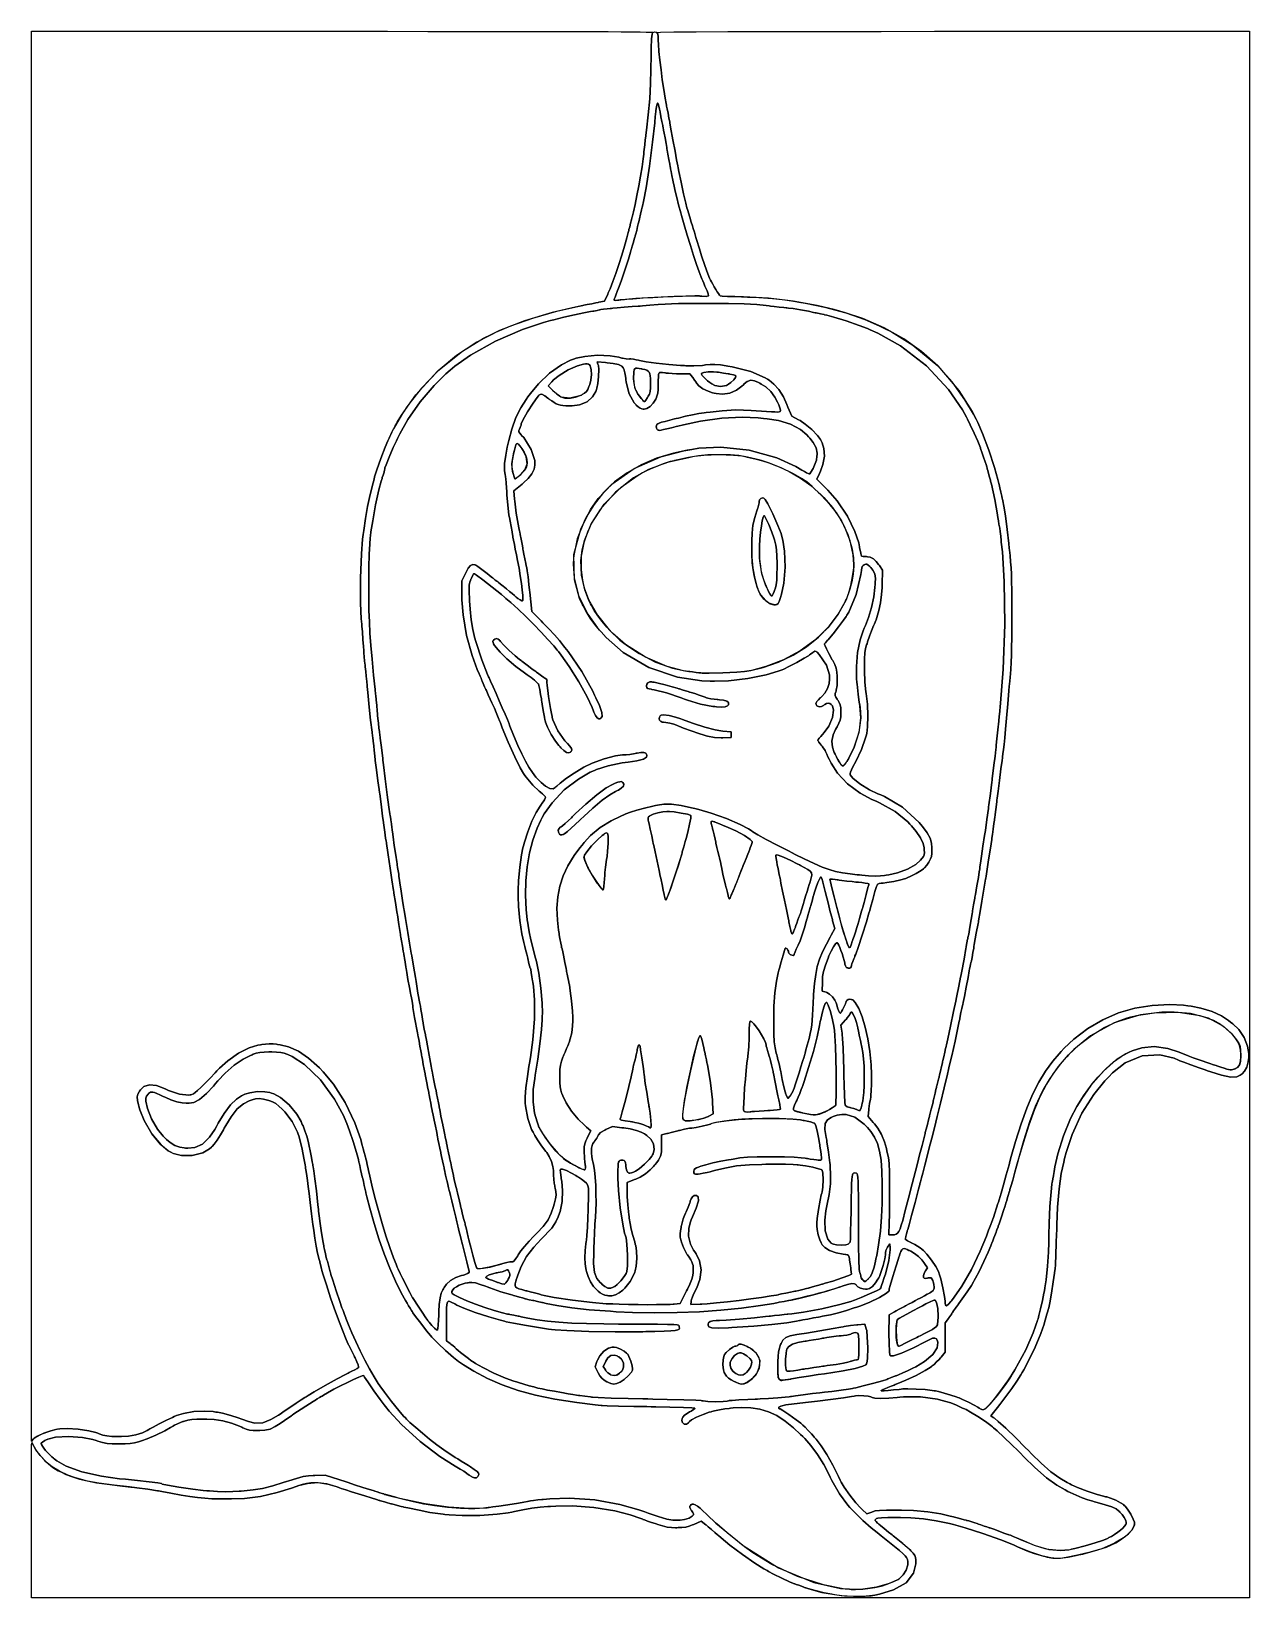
# Model space of a CAD drawing. Extents: x 0 to 13, y 0 to 16.7.
import ezdxf

# ---------------------------------------------------------------- set-up
doc = ezdxf.new("R2010")
doc.units = 0
doc.layers.get('0').update_dxf_attribs({"linetype": 'CONTINUOUS'})

msp = doc.modelspace()

# ---------------------------------------------------------------- linework, layer by layer
at = {"color": 7}
for points in [[(0, 0.824978), (0, 0.866374), (0.000054, 0.990397), (0.000326, 1.14453), (0.00076, 1.28407), (0.001248, 1.4056), (0.001899, 1.50581), (0.002604, 1.58132), (0.003364, 1.62879), (0.004178, 1.64481), (0.004178, 1.64481), (0.004666, 1.64432), (0.008626, 1.63818), (0.017958, 1.62304), (0.030816, 1.60189), (0.042046, 1.58328), (0.045844, 1.5771), (0.055935, 1.55974), (0.093207, 1.5115), (0.156901, 1.44575), (0.229329, 1.38683), (0.283854, 1.35135), (0.303114, 1.34169), (0.319119, 1.33371), (0.368272, 1.31152), (0.436524, 1.28527), (0.511122, 1.26232), (0.59554, 1.24197), (0.693143, 1.22342), (0.807292, 1.20605), (0.941461, 1.18913), (1.05957, 1.17594), (1.09896, 1.17188), (1.12055, 1.16954), (1.23866, 1.15446), (1.3406, 1.13829), (1.35417, 1.13542), (1.38634, 1.12918), (1.48313, 1.11079), (1.59201, 1.0912), (1.68539, 1.07612), (1.76796, 1.065), (1.84435, 1.05735), (1.91928, 1.05268), (1.9974, 1.0504), (2.06185, 1.04997), (2.08333, 1.05002), (2.12972, 1.05002), (2.26893, 1.05637), (2.43799, 1.07802), (2.61328, 1.11903), (2.76704, 1.16607), (2.81771, 1.18332), (2.84668, 1.19325), (2.93636, 1.21495), (3.04622, 1.22374), (3.15506, 1.20942), (3.24268, 1.18327), (3.27083, 1.17188), (3.27724, 1.16943), (3.29682, 1.16287), (3.34403, 1.1473), (3.40588, 1.12728), (3.47592, 1.10482), (3.54764, 1.08203), (3.61458, 1.06098), (3.67031, 1.04373), (3.69879, 1.03505), (3.70833, 1.03228), (3.71326, 1.03098), (3.72857, 1.0268), (3.757, 1.01888), (3.78976, 1.0096), (3.81461, 1.00244), (3.82292, 1), (3.8316, 0.997233), (3.85801, 0.989637), (3.89632, 0.979438), (3.93306, 0.970432), (3.95589, 0.965169), (3.96354, 0.963542), (4.00418, 0.954969), (4.12619, 0.929525), (4.23828, 0.907715), (4.32183, 0.89426), (4.37967, 0.887261), (4.39899, 0.885417), (4.44433, 0.880914), (4.58128, 0.874567), (4.77175, 0.875814), (4.9534, 0.8884), (5.07081, 0.903592), (5.10938, 0.911458), (5.13894, 0.917697), (5.22797, 0.935385), (5.32264, 0.951335), (5.41374, 0.962131), (5.49479, 0.968967), (5.52186, 0.970811), (5.58035, 0.974664), (5.75651, 0.975911), (5.98432, 0.959799), (6.20594, 0.922364), (6.36871, 0.880914), (6.42188, 0.863553), (6.43044, 0.860732), (6.47211, 0.846138), (6.50233, 0.834636), (6.50521, 0.833333), (6.50803, 0.832032), (6.52274, 0.826606), (6.55518, 0.815158), (6.59776, 0.800564), (6.63379, 0.788411), (6.64583, 0.784397), (6.66233, 0.779025), (6.71218, 0.763726), (6.76221, 0.751736), (6.80871, 0.746149), (6.85058, 0.744792), (6.86458, 0.744792), (6.87836, 0.744954), (6.91982, 0.746419), (6.96056, 0.751193), (6.99832, 0.761664), (7.03331, 0.775336), (7.04482, 0.780219), (7.125, 0.814561), (7.17503, 0.775011), (7.18147, 0.769803), (7.20063, 0.753797), (7.2341, 0.725315), (7.27106, 0.693306), (7.29824, 0.669487), (7.30729, 0.661458), (7.3374, 0.634983), (7.43067, 0.558649), (7.56299, 0.458496), (7.69689, 0.366319), (7.79238, 0.306207), (7.82497, 0.287489), (7.8411, 0.278157), (7.89296, 0.251193), (7.98215, 0.207032), (8.06565, 0.167969), (8.10801, 0.149468), (8.11664, 0.146864), (8.12131, 0.145563), (8.13574, 0.14106), (8.16249, 0.132053), (8.19308, 0.121094), (8.21625, 0.112413), (8.22396, 0.109375), (8.26882, 0.092773), (8.40847, 0.056369), (8.61182, 0.022787), (8.80794, 0.011719), (8.93099, 0.017958), (8.97081, 0.026042), (9.02111, 0.036404), (9.16894, 0.08252), (9.30414, 0.15956), (9.38157, 0.261774), (9.40625, 0.360786), (9.40625, 0.393772), (9.40625, 0.401964), (9.405, 0.426486), (9.39789, 0.449761), (9.37989, 0.473469), (9.35444, 0.498969), (9.34581, 0.507269), (9.338, 0.515082), (9.31342, 0.537381), (9.26872, 0.575792), (9.21778, 0.617785), (9.17953, 0.648329), (9.16667, 0.658311), (9.15424, 0.668186), (9.11714, 0.697863), (9.07053, 0.735568), (9.03217, 0.767199), (9.01275, 0.783583), (9.00726, 0.788519), (9.00163, 0.793565), (8.98508, 0.808974), (8.97537, 0.821343), (8.97635, 0.829861), (8.98372, 0.836643), (8.98643, 0.838542), (8.99007, 0.841417), (9.0051, 0.845703), (9.04383, 0.850151), (9.10932, 0.852485), (9.18354, 0.853136), (9.20833, 0.853136), (9.24468, 0.853353), (9.35385, 0.850097), (9.48969, 0.838813), (9.62418, 0.818576), (9.73047, 0.796929), (9.76563, 0.788519), (9.80789, 0.778429), (9.93349, 0.742947), (10.1206, 0.683214), (10.3111, 0.614692), (10.4454, 0.56174), (10.4896, 0.542697), (10.5144, 0.531956), (10.5893, 0.500054), (10.6573, 0.473199), (10.7152, 0.454536), (10.767, 0.440756), (10.7844, 0.436469), (10.8041, 0.431694), (10.8645, 0.421386), (10.9413, 0.418782), (11.0291, 0.429471), (11.1145, 0.447319), (11.1427, 0.454156), (11.1841, 0.464031), (11.3078, 0.497017), (11.4348, 0.538954), (11.5338, 0.583822), (11.5954, 0.621094), (11.6146, 0.635417), (11.6285, 0.645833), (11.6682, 0.679633), (11.7051, 0.719401), (11.726, 0.756293), (11.7325, 0.782878), (11.7323, 0.791667), (11.7318, 0.802735), (11.7209, 0.835558), (11.6947, 0.890136), (11.6604, 0.943143), (11.635, 0.973958), (11.625, 0.982314), (11.6158, 0.990181), (11.5851, 1.01015), (11.534, 1.03678), (11.4783, 1.05908), (11.4385, 1.07123), (11.425, 1.07395), (11.4027, 1.07856), (11.3369, 1.09733), (11.2302, 1.13281), (11.1259, 1.17301), (11.0644, 1.19987), (11.0448, 1.21039), (11.0182, 1.22461), (10.9403, 1.27105), (10.8453, 1.34001), (10.7401, 1.43294), (10.6385, 1.53207), (10.6052, 1.56565), (10.5719, 1.59924), (10.4715, 1.69922), (10.3642, 1.80263), (10.2836, 1.8756), (10.2434, 1.90886), (10.2302, 1.91769), (10.2052, 1.93332), (10.2771, 2.02501), (10.2994, 2.05371), (10.3658, 2.14025), (10.4287, 2.22569), (10.4813, 2.3035), (10.5252, 2.37267), (10.5396, 2.39583), (10.5579, 2.42578), (10.6076, 2.51893), (10.6764, 2.66422), (10.7372, 2.81201), (10.7719, 2.90961), (10.7813, 2.94271), (10.7837, 2.95171), (10.7912, 2.97874), (10.8015, 3.01525), (10.8111, 3.04807), (10.8167, 3.06674), (10.8187, 3.07292), (10.8221, 3.08544), (10.8323, 3.13667), (10.8502, 3.23958), (10.8694, 3.36208), (10.8825, 3.45378), (10.8864, 3.48438), (10.888, 3.49718), (10.8914, 3.5465), (10.8967, 3.64692), (10.9018, 3.77149), (10.9053, 3.87256), (10.9063, 3.90625), (10.9078, 3.96892), (10.9153, 4.15674), (10.9304, 4.35053), (10.9545, 4.51389), (10.9804, 4.63351), (10.9906, 4.6729), (11.0073, 4.73801), (11.0706, 4.92985), (11.1718, 5.15392), (11.2997, 5.35499), (11.4167, 5.49843), (11.4594, 5.54269), (11.4989, 5.58365), (11.6349, 5.68961), (11.8136, 5.76708), (12.0012, 5.77636), (12.1553, 5.73931), (12.2031, 5.71875), (12.2166, 5.71306), (12.2577, 5.6971), (12.3334, 5.66889), (12.4204, 5.63781), (12.4863, 5.61481), (12.5084, 5.60732), (12.5458, 5.59472), (12.6591, 5.55951), (12.7569, 5.53819), (12.8205, 5.54129), (12.8581, 5.55854), (12.8688, 5.56668), (12.8785, 5.57406), (12.904, 5.60157), (12.9286, 5.64572), (12.9431, 5.69987), (12.9479, 5.74843), (12.9479, 5.7646), (12.9479, 5.79015), (12.9365, 5.86664), (12.9015, 5.95888), (12.8415, 6.04411), (12.7782, 6.10667), (12.7552, 6.125), (12.7328, 6.14274), (12.6605, 6.18967), (12.5579, 6.23828), (12.4407, 6.27328), (12.3369, 6.29258), (12.3021, 6.29688), (12.2542, 6.30306), (12.1091, 6.31076), (11.9209, 6.30251), (11.7386, 6.27263), (11.5632, 6.2214), (11.3958, 6.14931), (11.2376, 6.05669), (11.0896, 5.94396), (10.9852, 5.84646), (10.9531, 5.81147), (10.9306, 5.78689), (10.8664, 5.70985), (10.788, 5.60189), (10.7165, 5.48443), (10.6502, 5.35422), (10.5878, 5.20796), (10.5277, 5.04243), (10.4684, 4.85444), (10.4226, 4.69428), (10.4083, 4.64063), (10.3987, 4.60514), (10.3696, 4.49869), (10.3402, 4.39324), (10.3141, 4.30344), (10.2926, 4.2321), (10.2854, 4.20833), (10.2806, 4.19293), (10.266, 4.14671), (10.248, 4.09076), (10.2334, 4.04676), (10.226, 4.02582), (10.224, 4.02083), (10.2218, 4.0159), (10.2156, 4.00022), (10.2041, 3.97071), (10.1911, 3.93636), (10.1813, 3.90989), (10.1781, 3.90104), (10.1585, 3.84722), (10.0929, 3.6881), (9.99799, 3.49078), (9.89551, 3.31326), (9.8164, 3.19635), (9.78749, 3.1594), (9.77983, 3.14979), (9.75521, 3.12218), (9.73394, 3.10693), (9.72228, 3.11296), (9.71875, 3.13297), (9.71875, 3.1396), (9.71875, 3.15625), (9.71181, 3.20617), (9.69467, 3.29861), (9.67258, 3.39204), (9.65756, 3.4451), (9.65104, 3.46149), (9.64442, 3.47738), (9.61925, 3.52285), (9.57433, 3.59065), (9.52371, 3.65457), (9.48807, 3.69287), (9.47499, 3.70415), (9.46983, 3.70861), (9.4535, 3.72081), (9.42589, 3.73936), (9.39572, 3.75749), (9.37403, 3.76932), (9.36664, 3.77289), (9.36019, 3.77615), (9.3411, 3.78618), (9.31912, 3.79833), (9.30322, 3.80794), (9.2966, 3.8125), (9.29585, 3.81353), (9.29531, 3.81461), (9.29628, 3.82303), (9.30035, 3.8431), (9.3074, 3.87082), (9.31424, 3.89507), (9.31668, 3.9031), (9.32178, 3.91922), (9.33599, 3.96783), (9.36285, 4.06515), (9.39968, 4.20464), (9.43674, 4.34804), (9.44894, 4.39583), (9.45074, 4.40235), (9.45671, 4.42443), (9.4681, 4.46724), (9.48161, 4.51861), (9.49229, 4.55935), (9.49582, 4.57292), (9.50299, 4.60047), (9.52436, 4.68321), (9.551, 4.78689), (9.57715, 4.89025), (9.60444, 4.99951), (9.63433, 5.12082), (9.66835, 5.26053), (9.70817, 5.42481), (9.74343, 5.57107), (9.75521, 5.61979), (9.76378, 5.65587), (9.78885, 5.76417), (9.82433, 5.92122), (9.85493, 6.06174), (9.87028, 6.13569), (9.87397, 6.15625), (9.87543, 6.16374), (9.87989, 6.18625), (9.88775, 6.22581), (9.89681, 6.26964), (9.90375, 6.30181), (9.90625, 6.3125), (9.91086, 6.33388), (9.92421, 6.398), (9.94396, 6.49701), (9.96332, 6.59864), (9.97613, 6.6684), (9.98019, 6.69168), (9.9815, 6.70031), (9.98867, 6.73736), (9.99425, 6.75939), (9.99479, 6.76042), (9.99528, 6.76124), (9.99832, 6.77533), (10.0053, 6.81174), (10.0148, 6.86415), (10.0233, 6.91135), (10.026, 6.92708), (10.0297, 6.94922), (10.0506, 7.07021), (10.07, 7.17399), (10.0729, 7.1875), (10.0755, 7.20107), (10.0929, 7.30013), (10.1114, 7.41228), (10.1146, 7.43229), (10.1177, 7.45236), (10.1343, 7.55838), (10.1489, 7.64561), (10.151, 7.65625), (10.1547, 7.67736), (10.1785, 7.82607), (10.2081, 8.02268), (10.2146, 8.06771), (10.2163, 8.08083), (10.2218, 8.12022), (10.2302, 8.17904), (10.2386, 8.23693), (10.244, 8.27408), (10.2458, 8.28646), (10.2473, 8.29839), (10.2519, 8.33425), (10.2587, 8.38737), (10.2653, 8.43956), (10.2695, 8.47319), (10.2708, 8.48438), (10.2735, 8.50836), (10.2821, 8.58024), (10.2964, 8.69493), (10.3126, 8.81765), (10.3249, 8.90761), (10.3292, 8.9375), (10.3305, 8.94786), (10.3344, 8.97894), (10.3398, 9.02425), (10.3457, 9.07915), (10.3527, 9.14936), (10.3613, 9.24067), (10.3721, 9.35867), (10.3855, 9.50922), (10.3979, 9.65076), (10.4021, 9.69792), (10.4041, 9.72157), (10.4101, 9.79249), (10.4164, 9.87543), (10.4211, 9.95275), (10.4244, 10.0304), (10.4267, 10.1143), (10.4278, 10.2105), (10.4282, 10.3249), (10.4282, 10.4289), (10.4281, 10.4635), (10.4281, 10.4992), (10.428, 10.606), (10.4274, 10.7201), (10.4261, 10.8123), (10.4239, 10.8889), (10.4206, 10.9564), (10.4158, 11.0209), (10.4093, 11.0889), (10.4032, 11.1472), (10.401, 11.1667), (10.3956, 11.2166), (10.3786, 11.3662), (10.3604, 11.5107), (10.3445, 11.6135), (10.3336, 11.6692), (10.3292, 11.6875), (10.3273, 11.6961), (10.3213, 11.7218), (10.3114, 11.7646), (10.3007, 11.8106), (10.2931, 11.8433), (10.2906, 11.8542), (10.2808, 11.8972), (10.2451, 12.0247), (10.1849, 12.2092), (10.1169, 12.3877), (10.0667, 12.5032), (10.0479, 12.5406), (10.0212, 12.5936), (9.93028, 12.747), (9.79454, 12.9354), (9.64074, 13.106), (9.46875, 13.2586), (9.2786, 13.3934), (9.07026, 13.5104), (8.84369, 13.6095), (8.66086, 13.6731), (8.59896, 13.6907), (8.5395, 13.7077), (8.35867, 13.7503), (8.10428, 13.7957), (7.84147, 13.8262), (7.64242, 13.8391), (7.57607, 13.8406), (7.55251, 13.8412), (7.48188, 13.8435), (7.40338, 13.8469), (7.34868, 13.8503), (7.32736, 13.8524), (7.32607, 13.8531), (7.32411, 13.8545), (7.31972, 13.8603), (7.30931, 13.8753), (7.29585, 13.8963), (7.28043, 13.9213), (7.26417, 13.9486), (7.2481, 13.9764), (7.23324, 14.0028), (7.22379, 14.0203), (7.22081, 14.0261), (7.21457, 14.0389), (7.1959, 14.0854), (7.16287, 14.1751), (7.1281, 14.2775), (7.10499, 14.3506), (7.09793, 14.375), (7.09483, 14.386), (7.08535, 14.419), (7.06939, 14.4729), (7.05203, 14.53), (7.03961, 14.57), (7.03543, 14.5833), (7.03153, 14.5963), (7.01969, 14.6351), (7.00364, 14.6876), (6.9891, 14.735), (6.98085, 14.7619), (6.97814, 14.7708), (6.97299, 14.7878), (6.95958, 14.8393), (6.93696, 14.9364), (6.91043, 15.0614), (6.88753, 15.1756), (6.88021, 15.2136), (6.87608, 15.2353), (6.86372, 15.3006), (6.84685, 15.3903), (6.82449, 15.5114), (6.79981, 15.6474), (6.79167, 15.6928), (6.78939, 15.7053), (6.78228, 15.7426), (6.77225, 15.7947), (6.76281, 15.8426), (6.75711, 15.8708), (6.75521, 15.8803), (6.75125, 15.8993), (6.74089, 15.9568), (6.72597, 16.0493), (6.71115, 16.1514), (6.69726, 16.2568), (6.68506, 16.359), (6.67535, 16.4518), (6.66894, 16.5287), (6.66667, 16.5697), (6.66667, 16.5833), (6.66667, 16.591), (6.66581, 16.6136), (6.66287, 16.6342), (6.65739, 16.6472), (6.65136, 16.6537), (6.64899, 16.6553), (6.64899, 16.6553), (6.69211, 16.6578), (6.83214, 16.66), (7.07053, 16.6618), (7.40896, 16.6633), (7.84901, 16.6646), (8.39225, 16.6654), (9.04031, 16.6661), (9.60618, 16.6667), (9.79482, 16.6667), (12.9583, 16.6667), (12.9583, 0), (0, 0), (0, 0.824978)], [(0, 9.16667), (0, 16.6667), (3.31456, 16.6667), (3.43317, 16.6667), (3.78911, 16.6667), (4.21886, 16.6665), (4.60563, 16.6664), (4.95144, 16.6662), (5.25825, 16.666), (5.52794, 16.6654), (5.76247, 16.665), (5.96376, 16.6643), (6.13379, 16.6636), (6.27453, 16.6628), (6.38781, 16.6617), (6.47569, 16.6606), (6.54004, 16.6592), (6.58279, 16.6578), (6.60596, 16.6561), (6.61143, 16.6542), (6.61143, 16.6542), (6.60792, 16.6513), (6.60249, 16.6363), (6.59674, 16.5874), (6.5931, 16.4864), (6.59104, 16.356), (6.5906, 16.3125), (6.58974, 16.2622), (6.58594, 16.111), (6.57758, 15.9476), (6.56218, 15.7793), (6.54324, 15.6167), (6.53646, 15.5625), (6.53478, 15.5496), (6.53011, 15.5108), (6.52408, 15.4582), (6.51899, 15.411), (6.51633, 15.384), (6.51563, 15.375), (6.51406, 15.3586), (6.50776, 15.3094), (6.49517, 15.2244), (6.47911, 15.1267), (6.46078, 15.0231), (6.44146, 14.9206), (6.42231, 14.8258), (6.40462, 14.746), (6.39382, 14.7019), (6.3896, 14.6875), (6.38775, 14.6811), (6.38271, 14.6617), (6.37381, 14.6265), (6.36393, 14.5868), (6.35656, 14.5568), (6.35417, 14.5469), (6.34939, 14.5272), (6.33382, 14.4688), (6.30832, 14.3794), (6.27908, 14.2836), (6.24761, 14.186), (6.2155, 14.091), (6.18425, 14.0035), (6.15528, 13.9278), (6.13688, 13.8834), (6.13021, 13.8688), (6.0969, 13.7948), (6.03543, 13.7833), (6.02735, 13.7816), (6.00315, 13.7766), (5.96013, 13.7681), (5.91206, 13.7586), (5.87642, 13.7514), (5.86458, 13.749), (5.78288, 13.7332), (5.53965, 13.6758), (5.2455, 13.5876), (4.97949, 13.4827), (4.73931, 13.3599), (4.52246, 13.2178), (4.3265, 13.055), (4.14899, 12.87), (4.02522, 12.7154), (3.98753, 12.6615), (3.98324, 12.6553), (3.97097, 12.6363), (3.94889, 12.6009), (3.92361, 12.5592), (3.89751, 12.5155), (3.87304, 12.4737), (3.85254, 12.4378), (3.83854, 12.4119), (3.83333, 12.403), (3.83333, 12.4), (3.83333, 12.3984), (3.83074, 12.3934), (3.82379, 12.3782), (3.81353, 12.3567), (3.80419, 12.3376), (3.80106, 12.3313), (3.79025, 12.3092), (3.76193, 12.2411), (3.71664, 12.1223), (3.67449, 12.0009), (3.65126, 11.9278), (3.64481, 11.9031), (3.63422, 11.8616), (3.6034, 11.7367), (3.57563, 11.6094), (3.5535, 11.4813), (3.53504, 11.3548), (3.52919, 11.3125), (3.52235, 11.2615), (3.51133, 11.1072), (3.50217, 10.8487), (3.50261, 10.5836), (3.50868, 10.4145), (3.51357, 10.3583), (3.5154, 10.3382), (3.52061, 10.2776), (3.52729, 10.1948), (3.53282, 10.1199), (3.53569, 10.0769), (3.53646, 10.0625), (3.53728, 10.0506), (3.54004, 10.0148), (3.54438, 9.96615), (3.54889, 9.92219), (3.55186, 9.89697), (3.55311, 9.88857), (3.55442, 9.87999), (3.55767, 9.85357), (3.56299, 9.80447), (3.56831, 9.74794), (3.57189, 9.70497), (3.57292, 9.69065), (3.57493, 9.66569), (3.58171, 9.59076), (3.59332, 9.47672), (3.60906, 9.33865), (3.62478, 9.20964), (3.63021, 9.16667), (3.63183, 9.15375), (3.6365, 9.11496), (3.64258, 9.06239), (3.64762, 9.01508), (3.65028, 8.98817), (3.65104, 8.97917), (3.65256, 8.96132), (3.65842, 8.90771), (3.67042, 8.80903), (3.68571, 8.69254), (3.69868, 8.5989), (3.70313, 8.56771), (3.70518, 8.55339), (3.71978, 8.44379), (3.73643, 8.31537), (3.73958, 8.29167), (3.74175, 8.27333), (3.74892, 8.21826), (3.75896, 8.14572), (3.76839, 8.08236), (3.77393, 8.0479), (3.77604, 8.03646), (3.7781, 8.02501), (3.79269, 7.92865), (3.80935, 7.8094), (3.8125, 7.78646), (3.8156, 7.76357), (3.8341, 7.63672), (3.85157, 7.52556), (3.85417, 7.51042), (3.85678, 7.49533), (3.87278, 7.39779), (3.88824, 7.29769), (3.89063, 7.28125), (3.89296, 7.26486), (3.90858, 7.16146), (3.92524, 7.05811), (3.92811, 7.04167), (3.93039, 7.02849), (3.93728, 6.98872), (3.94694, 6.93272), (3.95606, 6.88043), (3.96164, 6.84901), (3.96354, 6.83854), (3.96517, 6.82958), (3.96983, 6.80257), (3.97592, 6.76606), (3.98096, 6.73324), (3.98361, 6.71457), (3.98438, 6.70833), (3.98617, 6.69482), (3.99262, 6.65375), (4.00532, 6.57867), (4.02051, 6.49419), (4.03233, 6.43213), (4.03646, 6.41146), (4.03851, 6.40132), (4.04883, 6.34614), (4.05647, 6.29818), (4.05729, 6.29167), (4.05881, 6.27919), (4.07656, 6.17242), (4.10678, 6.00939), (4.11458, 5.96875), (4.11675, 5.95725), (4.12332, 5.92264), (4.13319, 5.86979), (4.14285, 5.817), (4.14903, 5.78239), (4.15104, 5.77083), (4.153, 5.75944), (4.15918, 5.7251), (4.16883, 5.67333), (4.17871, 5.62218), (4.18522, 5.58914), (4.1875, 5.57813), (4.18978, 5.56663), (4.19661, 5.53207), (4.20751, 5.47646), (4.21881, 5.41835), (4.22661, 5.37804), (4.22917, 5.36458), (4.23139, 5.35167), (4.2385, 5.31288), (4.24843, 5.26031), (4.25754, 5.213), (4.26281, 5.18608), (4.2646, 5.17708), (4.26969, 5.15294), (4.285, 5.08046), (4.29856, 5.01563), (4.30832, 4.96647), (4.31543, 4.92914), (4.31771, 4.91667), (4.31956, 4.90717), (4.32514, 4.87864), (4.33436, 4.83247), (4.34435, 4.78413), (4.35161, 4.75071), (4.35417, 4.73958), (4.35672, 4.72851), (4.3641, 4.6951), (4.37446, 4.64675), (4.384, 4.60058), (4.38981, 4.57206), (4.39165, 4.5625), (4.39372, 4.55186), (4.40533, 4.49701), (4.41536, 4.45313), (4.41667, 4.44792), (4.41797, 4.44299), (4.42193, 4.42692), (4.42942, 4.39638), (4.43804, 4.36035), (4.44467, 4.33231), (4.44689, 4.32292), (4.44949, 4.31174), (4.45751, 4.27821), (4.47119, 4.22217), (4.48628, 4.16183), (4.49729, 4.1186), (4.50103, 4.10417), (4.50435, 4.09065), (4.51426, 4.05007), (4.52653, 3.99924), (4.53646, 3.95742), (4.54139, 3.93625), (4.54269, 3.93024), (4.54372, 3.92426), (4.5479, 3.90528), (4.55658, 3.86942), (4.56743, 3.82753), (4.57617, 3.79519), (4.57915, 3.7844), (4.58649, 3.75694), (4.60792, 3.67421), (4.63254, 3.57476), (4.64974, 3.49994), (4.65625, 3.47265), (4.65625, 3.46354), (4.65625, 3.45964), (4.64025, 3.44792), (4.60601, 3.43468), (4.5969, 3.43229), (4.57644, 3.42671), (4.51617, 3.40588), (4.45768, 3.37554), (4.41536, 3.3374), (4.38997, 3.30067), (4.38336, 3.28749), (4.37717, 3.2755), (4.36074, 3.23833), (4.34711, 3.18869), (4.33936, 3.12125), (4.33529, 3.04443), (4.33436, 3.01878), (4.33382, 3.00282), (4.33132, 2.95486), (4.32747, 2.90121), (4.32335, 2.86339), (4.32081, 2.84819), (4.31976, 2.8469), (4.31847, 2.84576), (4.30871, 2.84901), (4.28825, 2.86604), (4.25879, 2.89774), (4.23004, 2.93207), (4.22081, 2.94374), (4.2161, 2.95003), (4.19667, 2.97814), (4.15663, 3.03737), (4.10699, 3.11208), (4.06728, 3.17253), (4.05414, 3.19271), (4.05122, 3.19743), (4.0434, 3.21212), (4.02533, 3.24701), (4.00211, 3.29281), (3.97601, 3.34494), (3.94933, 3.39887), (3.92437, 3.45008), (3.90332, 3.49403), (3.89208, 3.51801), (3.88857, 3.52604), (3.87879, 3.54844), (3.85194, 3.6166), (3.81261, 3.72564), (3.77181, 3.84879), (3.73096, 3.98139), (3.6914, 4.11897), (3.65446, 4.25689), (3.62142, 4.39063), (3.60021, 4.48432), (3.59375, 4.51563), (3.59136, 4.52767), (3.58376, 4.56358), (3.57357, 4.61003), (3.56429, 4.64968), (3.55908, 4.67057), (3.55729, 4.67708), (3.5555, 4.68343), (3.55024, 4.70236), (3.54085, 4.73622), (3.53033, 4.77436), (3.5224, 4.803), (3.51981, 4.8125), (3.50353, 4.87349), (3.44086, 5.05257), (3.33854, 5.26981), (3.21272, 5.46436), (3.10368, 5.59631), (3.06353, 5.63644), (3.03597, 5.66385), (2.94846, 5.74121), (2.84293, 5.81396), (2.73628, 5.86074), (2.64768, 5.88314), (2.61774, 5.88747), (2.60596, 5.88921), (2.57053, 5.89318), (2.53082, 5.89442), (2.48981, 5.89117), (2.45128, 5.88553), (2.43853, 5.88336), (2.40782, 5.87782), (2.3176, 5.85042), (2.20313, 5.79497), (2.09017, 5.71386), (2.00151, 5.63303), (1.97396, 5.60417), (1.95606, 5.5855), (1.90224, 5.52957), (1.84571, 5.47146), (1.80197, 5.42779), (1.76861, 5.39638), (1.74317, 5.37511), (1.72331, 5.36193), (1.7066, 5.3546), (1.69467, 5.35161), (1.69065, 5.35101), (1.67421, 5.34842), (1.57758, 5.35769), (1.45806, 5.39768), (1.43024, 5.41043), (1.40625, 5.42144), (1.33149, 5.44803), (1.25624, 5.45731), (1.19813, 5.43772), (1.16048, 5.40246), (1.15104, 5.38857), (1.14616, 5.38129), (1.13336, 5.35807), (1.12679, 5.32904), (1.13081, 5.28971), (1.141, 5.24349), (1.1448, 5.22814), (1.15435, 5.18918), (1.19916, 5.07611), (1.28071, 4.9344), (1.37945, 4.81771), (1.45643, 4.75489), (1.4854, 4.74061), (1.5109, 4.72786), (1.59565, 4.706), (1.71208, 4.70415), (1.82243, 4.73361), (1.89486, 4.77436), (1.91461, 4.79269), (1.92269, 4.80024), (1.94499, 4.82503), (1.97667, 4.86757), (2.01167, 4.92324), (2.04226, 4.97678), (2.05208, 4.99479), (2.0689, 5.02582), (2.12392, 5.11654), (2.18929, 5.20053), (2.25743, 5.2564), (2.31674, 5.28646), (2.33751, 5.29372), (2.34874, 5.29775), (2.38336, 5.30718), (2.42469, 5.31119), (2.46963, 5.3055), (2.5121, 5.29417), (2.52604, 5.28961), (2.53629, 5.28662), (2.56662, 5.27572), (2.59918, 5.25825), (2.63297, 5.23118), (2.66624, 5.19938), (2.67708, 5.18853), (2.69532, 5.17031), (2.77382, 5.06706), (2.83094, 4.95497), (2.83854, 4.93229), (2.84424, 4.91465), (2.85906, 4.86079), (2.88015, 4.77268), (2.89974, 4.67714), (2.91217, 4.60688), (2.91564, 4.58333), (2.91737, 4.5715), (2.92264, 4.53581), (2.92936, 4.48882), (2.93642, 4.43733), (2.9445, 4.37619), (2.95421, 4.30029), (2.96625, 4.20443), (2.98128, 4.0835), (2.99533, 3.97011), (3, 3.93229), (3.00336, 3.90554), (3.01438, 3.82525), (3.02838, 3.74154), (3.04508, 3.66471), (3.06179, 3.59972), (3.06771, 3.57813), (3.0695, 3.57086), (3.07926, 3.53039), (3.08746, 3.49457), (3.08854, 3.48958), (3.09033, 3.48128), (3.10471, 3.43354), (3.1384, 3.3279), (3.1836, 3.19135), (3.22146, 3.07981), (3.23438, 3.04269), (3.24137, 3.02214), (3.26585, 2.95692), (3.30897, 2.84625), (3.34993, 2.7455), (3.37082, 2.69689), (3.375, 2.68956), (3.37631, 2.68722), (3.38282, 2.67432), (3.39725, 2.64535), (3.41613, 2.60699), (3.43213, 2.57443), (3.4375, 2.56353), (3.44385, 2.55051), (3.46229, 2.51101), (3.4764, 2.47618), (3.48101, 2.45562), (3.47889, 2.4471), (3.47711, 2.44586), (3.47526, 2.44482), (3.46451, 2.43896), (3.44021, 2.42594), (3.4075, 2.40881), (3.37924, 2.39432), (3.36979, 2.3896), (3.34076, 2.37468), (3.2545, 2.3284), (3.12668, 2.25771), (3.0084, 2.18994), (2.94293, 2.15104), (2.92188, 2.13747), (2.90929, 2.12944), (2.87158, 2.10504), (2.81793, 2.06972), (2.74989, 2.02399), (2.67964, 1.97635), (2.65625, 1.96039), (2.63026, 1.9426), (2.54867, 1.89432), (2.46067, 1.86111), (2.37847, 1.85775), (2.31022, 1.87332), (2.28851, 1.88124), (2.26124, 1.89133), (2.17914, 1.92068), (2.09868, 1.9465), (2.03185, 1.96317), (1.98062, 1.9725), (1.96354, 1.97499), (1.93414, 1.97965), (1.84483, 1.98568), (1.72889, 1.98062), (1.61957, 1.9605), (1.5446, 1.93674), (1.52083, 1.92606), (1.49983, 1.91656), (1.43718, 1.88715), (1.35948, 1.84924), (1.29449, 1.81565), (1.26004, 1.7966), (1.24897, 1.78961), (1.23275, 1.77962), (1.18142, 1.7539), (1.11209, 1.73112), (1.03201, 1.71913), (0.957194, 1.7156), (0.932292, 1.7156), (0.91314, 1.7156), (0.855686, 1.71647), (0.803874, 1.7206), (0.760308, 1.73058), (0.721192, 1.74408), (0.708333, 1.74897), (0.684625, 1.75765), (0.610732, 1.77587), (0.497504, 1.79303), (0.382053, 1.79878), (0.303765, 1.79551), (0.278103, 1.79167), (0.259983, 1.78911), (0.206435, 1.77561), (0.131239, 1.74951), (0.065375, 1.71875), (0.031033, 1.69775), (0.021864, 1.68853), (0, 1.66667), (0, 9.16667)], [(6.19792, 13.8063), (6.19792, 13.8087), (6.20079, 13.8162), (6.20882, 13.8389), (6.22076, 13.8709), (6.23167, 13.899), (6.2354, 13.9083), (6.24511, 13.9336), (6.27285, 14.0099), (6.31299, 14.1265), (6.35081, 14.2428), (6.37403, 14.3185), (6.38124, 14.3438), (6.3839, 14.3535), (6.39193, 14.3822), (6.403, 14.4215), (6.41303, 14.4569), (6.41889, 14.4775), (6.42085, 14.4844), (6.42307, 14.4911), (6.42904, 14.5117), (6.43881, 14.5483), (6.44894, 14.5894), (6.45606, 14.62), (6.45833, 14.6303), (6.46072, 14.641), (6.46804, 14.6731), (6.479, 14.7207), (6.48981, 14.7675), (6.49669, 14.7974), (6.49897, 14.8074), (6.51019, 14.8554), (6.53857, 15.0012), (6.57553, 15.2307), (6.60851, 15.4876), (6.63032, 15.6944), (6.63644, 15.7636), (6.63786, 15.7782), (6.64279, 15.8217), (6.64919, 15.8661), (6.65522, 15.8942), (6.65994, 15.9033), (6.66043, 15.9031), (6.66174, 15.9026), (6.66569, 15.8939), (6.6729, 15.8717), (6.68088, 15.8396), (6.68685, 15.8108), (6.68853, 15.8011), (6.69065, 15.79), (6.6971, 15.7567), (6.70649, 15.7088), (6.71544, 15.6629), (6.72108, 15.6344), (6.72293, 15.625), (6.7251, 15.615), (6.73112, 15.5846), (6.74089, 15.5318), (6.75103, 15.4736), (6.75814, 15.431), (6.76042, 15.4167), (6.76286, 15.4025), (6.77035, 15.3601), (6.78071, 15.3031), (6.79025, 15.2519), (6.7959, 15.2232), (6.7979, 15.2136), (6.79953, 15.2043), (6.8049, 15.1768), (6.81407, 15.1312), (6.82394, 15.0826), (6.831, 15.0481), (6.83333, 15.0365), (6.83692, 15.0186), (6.84836, 14.965), (6.86388, 14.8997), (6.88471, 14.8208), (6.90788, 14.7365), (6.91564, 14.7083), (6.92247, 14.6832), (6.94396, 14.6081), (6.97618, 14.4993), (7.01014, 14.3887), (7.04383, 14.2825), (7.07525, 14.1868), (7.10238, 14.1079), (7.1231, 14.0522), (7.13103, 14.0315), (7.13542, 14.0261), (7.13644, 14.0247), (7.14324, 14.0114), (7.14996, 13.9933), (7.15104, 13.9896), (7.15207, 13.986), (7.16368, 13.9561), (7.1799, 13.9196), (7.18332, 13.9125), (7.18668, 13.9056), (7.19894, 13.8737), (7.20285, 13.8534), (7.2021, 13.8521), (7.20101, 13.8505), (7.17626, 13.8466), (7.13172, 13.8479), (7.12082, 13.849), (7.10536, 13.8505), (7.05865, 13.851), (6.95975, 13.8498), (6.83556, 13.8458), (6.69775, 13.8397), (6.558, 13.8321), (6.42779, 13.8236), (6.31885, 13.8148), (6.26167, 13.809), (6.24274, 13.8063), (6.23643, 13.8052), (6.21094, 13.8032), (6.19792, 13.8055), (6.19792, 13.8063)], [(4.73438, 3.51247), (4.73047, 3.52344), (4.71789, 3.56543), (4.69581, 3.64453), (4.67372, 3.72874), (4.66103, 3.77979), (4.65728, 3.79688), (4.655, 3.80697), (4.64779, 3.83713), (4.63601, 3.88493), (4.62369, 3.93431), (4.61529, 3.96799), (4.61253, 3.97917), (4.60943, 3.99072), (4.60042, 4.02533), (4.58724, 4.07813), (4.57438, 4.13097), (4.56619, 4.16558), (4.56353, 4.17708), (4.56104, 4.18782), (4.55354, 4.22), (4.54324, 4.26383), (4.53364, 4.30339), (4.528, 4.3259), (4.52604, 4.33333), (4.52399, 4.34093), (4.51839, 4.36372), (4.50896, 4.40429), (4.49892, 4.44982), (4.49181, 4.48356), (4.48958, 4.49479), (4.48731, 4.50608), (4.48019, 4.53982), (4.47032, 4.58529), (4.46115, 4.62592), (4.45589, 4.64871), (4.45415, 4.65625), (4.45204, 4.66407), (4.4465, 4.68788), (4.43696, 4.73193), (4.4266, 4.78239), (4.41906, 4.82064), (4.41667, 4.83333), (4.41411, 4.84663), (4.40631, 4.88633), (4.39501, 4.94233), (4.38411, 4.99463), (4.37733, 5.02604), (4.375, 5.03646), (4.37272, 5.0465), (4.36621, 5.07671), (4.35633, 5.12451), (4.34668, 5.17389), (4.34044, 5.20751), (4.33854, 5.21875), (4.33658, 5.23008), (4.33035, 5.26406), (4.32069, 5.31446), (4.31082, 5.36393), (4.30431, 5.39572), (4.30208, 5.40625), (4.29949, 5.41721), (4.29249, 5.45025), (4.28163, 5.50418), (4.27056, 5.56125), (4.26292, 5.60129), (4.26042, 5.61458), (4.25319, 5.65435), (4.2315, 5.77354), (4.21365, 5.8711), (4.20226, 5.93158), (4.19515, 5.96733), (4.19271, 5.97917), (4.1906, 5.98856), (4.17888, 6.04833), (4.16818, 6.10965), (4.16667, 6.11979), (4.16542, 6.12913), (4.16118, 6.1569), (4.15338, 6.20458), (4.14437, 6.25678), (4.13764, 6.29471), (4.13542, 6.30729), (4.13226, 6.32292), (4.11236, 6.43375), (4.0919, 6.55653), (4.08854, 6.57813), (4.08485, 6.5995), (4.06401, 6.72032), (4.04531, 6.82867), (4.04269, 6.84375), (4.03982, 6.85889), (4.02171, 6.96397), (4.0031, 7.07894), (4, 7.09896), (3.99685, 7.11903), (3.98019, 7.22646), (3.9656, 7.31668), (3.96354, 7.32813), (3.95964, 7.35092), (3.94846, 7.41938), (3.93306, 7.51719), (3.91954, 7.6065), (3.91249, 7.65576), (3.91043, 7.67188), (3.90967, 7.67854), (3.90701, 7.69846), (3.90207, 7.73296), (3.89632, 7.77078), (3.89204, 7.79818), (3.89063, 7.80729), (3.88644, 7.83046), (3.87511, 7.90007), (3.85986, 8.00185), (3.84694, 8.09619), (3.84033, 8.14903), (3.83854, 8.16667), (3.83757, 8.17404), (3.83453, 8.19612), (3.82926, 8.23438), (3.8234, 8.27653), (3.81912, 8.30746), (3.81771, 8.31771), (3.81401, 8.34131), (3.80387, 8.41228), (3.78603, 8.54428), (3.76449, 8.71149), (3.74571, 8.86149), (3.73958, 8.91146), (3.73731, 8.93088), (3.73019, 8.98899), (3.72017, 9.06982), (3.71072, 9.14442), (3.70503, 9.18847), (3.70313, 9.20313), (3.70144, 9.21576), (3.69689, 9.25364), (3.69114, 9.30692), (3.68608, 9.3565), (3.68321, 9.38601), (3.68229, 9.39583), (3.68153, 9.40619), (3.67887, 9.43722), (3.67383, 9.49235), (3.66775, 9.55393), (3.66308, 9.59944), (3.66146, 9.61458), (3.65608, 9.66482), (3.64035, 9.8156), (3.62369, 9.98535), (3.61089, 10.1315), (3.60157, 10.2617), (3.59511, 10.3837), (3.59115, 10.5049), (3.58908, 10.6332), (3.58854, 10.7403), (3.58854, 10.776), (3.58871, 10.8227), (3.58996, 10.9628), (3.59321, 11.1029), (3.59879, 11.2106), (3.60465, 11.2777), (3.60732, 11.3), (3.61208, 11.3394), (3.63043, 11.4571), (3.66206, 11.6288), (3.69706, 11.7883), (3.72032, 11.8788), (3.73019, 11.9083), (3.73318, 11.9175), (3.74192, 11.9453), (3.75151, 11.9771), (3.75803, 12.0003), (3.76042, 12.0087), (3.76042, 12.0114), (3.76042, 12.0221), (3.77333, 12.0539), (3.80599, 12.1365), (3.84918, 12.2371), (3.88217, 12.3095), (3.89378, 12.3333), (3.91894, 12.3855), (4.00472, 12.5368), (4.13396, 12.7247), (4.28293, 12.8987), (4.40869, 13.0222), (4.45313, 13.0604), (4.50444, 13.1048), (4.67236, 13.2219), (4.93619, 13.3702), (5.22537, 13.4957), (5.44586, 13.5697), (5.52083, 13.5885), (5.55643, 13.5977), (5.66351, 13.6241), (5.77653, 13.6503), (5.87472, 13.6706), (5.94835, 13.6843), (5.97293, 13.6885), (5.9815, 13.6898), (6.01921, 13.6972), (6.04243, 13.7034), (6.04372, 13.7042), (6.04503, 13.705), (6.05653, 13.707), (6.08447, 13.7107), (6.12354, 13.7147), (6.15821, 13.7178), (6.16982, 13.7188), (6.18474, 13.72), (6.2296, 13.7237), (6.30701, 13.7301), (6.39182, 13.7371), (6.4534, 13.7421), (6.47396, 13.7438), (6.50032, 13.746), (6.57958, 13.7524), (6.66618, 13.759), (6.74078, 13.7638), (6.81039, 13.7671), (6.88217, 13.7692), (6.96322, 13.7703), (7.06054, 13.7708), (7.15104, 13.7708), (7.18126, 13.7708), (7.24001, 13.771), (7.4165, 13.7705), (7.58306, 13.7668), (7.7156, 13.7587), (7.81565, 13.7487), (7.84896, 13.7448), (7.86231, 13.7432), (7.9024, 13.7385), (7.95557, 13.7324), (8.00228, 13.7274), (8.02789, 13.7248), (8.03646, 13.724), (8.05296, 13.7224), (8.10237, 13.7157), (8.18201, 13.703), (8.26437, 13.6878), (8.3201, 13.6762), (8.33854, 13.6719), (8.34711, 13.6698), (8.39344, 13.6595), (8.43251, 13.6519), (8.4375, 13.651), (8.46115, 13.6467), (8.53526, 13.6266), (8.66754, 13.5858), (8.80588, 13.5378), (8.89333, 13.5043), (8.92188, 13.4916), (9.00521, 13.4551), (9.24431, 13.3203), (9.52186, 13.1085), (9.75564, 12.8555), (9.90533, 12.6376), (9.94689, 12.5604), (9.95719, 12.5408), (9.98665, 12.4811), (10.0285, 12.3912), (10.0663, 12.3044), (10.0875, 12.2521), (10.0938, 12.2344), (10.0961, 12.2271), (10.113, 12.1776), (10.132, 12.124), (10.1354, 12.1146), (10.1378, 12.1074), (10.145, 12.0857), (10.1541, 12.0573), (10.1617, 12.0329), (10.1656, 12.0198), (10.1667, 12.0156), (10.168, 12.0112), (10.1724, 11.9951), (10.181, 11.9628), (10.1916, 11.9231), (10.2002, 11.8909), (10.2031, 11.8802), (10.2112, 11.8495), (10.248, 11.6849), (10.2771, 11.5203), (10.2813, 11.4896), (10.2823, 11.481), (10.286, 11.4552), (10.2906, 11.4259), (10.2944, 11.4051), (10.2963, 11.3967), (10.2969, 11.3958), (10.2974, 11.3951), (10.2996, 11.3811), (10.3044, 11.3453), (10.3103, 11.2939), (10.3152, 11.2477), (10.3167, 11.2323), (10.3278, 11.1276), (10.3469, 10.8118), (10.3536, 10.3563), (10.3369, 9.87972), (10.3097, 9.5165), (10.2969, 9.39583), (10.2949, 9.37815), (10.2892, 9.32493), (10.2798, 9.23546), (10.2698, 9.13894), (10.2627, 9.06993), (10.2604, 9.04688), (10.2579, 9.02387), (10.2501, 8.95486), (10.2388, 8.85835), (10.2279, 8.76888), (10.2211, 8.71565), (10.2188, 8.69792), (10.2162, 8.67865), (10.2001, 8.55729), (10.1846, 8.43599), (10.1823, 8.41667), (10.1799, 8.3974), (10.1643, 8.27929), (10.1476, 8.16385), (10.1448, 8.14583), (10.1391, 8.10861), (10.1219, 7.99681), (10.1057, 7.88932), (10.0949, 7.81511), (10.09, 7.77806), (10.0885, 7.76563), (10.0872, 7.75499), (10.0826, 7.72314), (10.073, 7.66292), (10.0582, 7.57596), (10.0419, 7.48383), (10.0365, 7.45313), (10.0343, 7.44168), (10.0226, 7.37267), (10.0119, 7.30681), (10.0104, 7.29688), (10.0074, 7.27701), (9.99789, 7.21744), (9.98367, 7.13465), (9.97011, 7.06164), (9.96218, 7.02294), (9.95936, 7.01144), (9.95806, 7.00624), (9.95063, 6.9694), (9.94374, 6.92893), (9.94271, 6.92188), (9.9406, 6.90603), (9.92144, 6.79362), (9.89242, 6.6474), (9.88542, 6.61458), (9.88254, 6.60107), (9.86328, 6.50667), (9.84293, 6.40343), (9.83957, 6.38542), (9.83236, 6.34842), (9.81, 6.23736), (9.77746, 6.08035), (9.74858, 5.947), (9.73383, 5.8826), (9.73019, 5.86979), (9.72863, 5.8641), (9.72374, 5.84381), (9.71457, 5.80365), (9.70383, 5.75499), (9.69542, 5.7161), (9.69271, 5.70313), (9.68972, 5.69021), (9.68099, 5.65132), (9.67003, 5.60265), (9.66103, 5.5625), (9.65653, 5.54221), (9.65522, 5.53646), (9.65365, 5.53076), (9.64296, 5.49013), (9.63124, 5.44532), (9.62918, 5.4375), (9.62744, 5.43012), (9.62213, 5.40793), (9.61301, 5.36942), (9.60308, 5.32721), (9.59603, 5.29665), (9.59375, 5.28646), (9.59119, 5.27588), (9.58339, 5.24403), (9.5721, 5.19846), (9.56119, 5.15522), (9.55436, 5.12864), (9.55208, 5.11979), (9.54969, 5.11051), (9.54238, 5.08268), (9.53017, 5.03608), (9.51719, 4.98579), (9.50808, 4.9496), (9.50521, 4.9375), (9.50185, 4.92367), (9.49149, 4.88217), (9.4739, 4.81267), (9.45481, 4.73785), (9.44103, 4.68446), (9.43647, 4.66667), (9.42806, 4.6345), (9.403, 4.53792), (9.36822, 4.40289), (9.32949, 4.25185), (9.29562, 4.11919), (9.2844, 4.07497), (9.28033, 4.05935), (9.26768, 4.01253), (9.25299, 3.96311), (9.23942, 3.92529), (9.22629, 3.89768), (9.21263, 3.87875), (9.19764, 3.86703), (9.1805, 3.86106), (9.16542, 3.85938), (9.16043, 3.85938), (9.11979, 3.85938), (9.125, 3.98958), (9.12576, 4.00738), (9.12696, 4.06076), (9.12825, 4.15799), (9.12896, 4.26867), (9.12918, 4.35232), (9.12918, 4.38021), (9.12885, 4.41672), (9.12733, 4.52615), (9.12354, 4.61838), (9.11524, 4.68506), (9.10417, 4.73703), (9.09999, 4.75418), (9.09412, 4.77854), (9.07297, 4.85064), (9.04167, 4.92958), (9.00331, 4.99664), (8.96815, 5.04303), (8.95518, 5.05729), (8.89899, 5.11979), (8.90728, 5.19271), (8.90831, 5.20264), (8.91585, 5.25771), (8.92449, 5.30599), (8.92606, 5.3125), (8.92757, 5.31901), (8.93044, 5.34435), (8.93408, 5.39611), (8.93658, 5.46078), (8.9375, 5.51367), (8.9375, 5.53125), (8.9375, 5.56629), (8.93261, 5.67133), (8.91889, 5.81147), (8.89768, 5.94656), (8.87028, 6.0714), (8.838, 6.18078), (8.80214, 6.26953), (8.764, 6.33257), (8.73617, 6.36035), (8.72499, 6.36458), (8.7206, 6.36621), (8.70622, 6.36724), (8.68722, 6.36356), (8.67253, 6.35525), (8.66667, 6.34663), (8.66667, 6.34375), (8.66667, 6.34125), (8.66428, 6.33361), (8.65804, 6.31722), (8.64908, 6.29693), (8.63851, 6.27501), (8.62761, 6.25396), (8.6174, 6.23594), (8.60921, 6.22347), (8.60542, 6.21875), (8.60417, 6.21875), (8.60206, 6.21875), (8.59586, 6.22601), (8.58578, 6.24636), (8.57471, 6.27767), (8.56603, 6.30767), (8.56353, 6.31771), (8.56082, 6.32824), (8.54725, 6.35835), (8.52197, 6.39415), (8.48986, 6.42275), (8.46278, 6.43837), (8.45313, 6.44168), (8.41146, 6.45518), (8.41351, 6.5479), (8.41385, 6.56293), (8.41667, 6.60786), (8.42617, 6.66238), (8.44678, 6.73004), (8.47396, 6.80453), (8.48335, 6.82915), (8.48807, 6.84207), (8.50538, 6.87967), (8.53071, 6.92449), (8.55453, 6.95606), (8.56814, 6.96739), (8.57189, 6.96669), (8.57383, 6.96631), (8.57878, 6.95985), (8.58806, 6.94303), (8.59901, 6.91818), (8.61094, 6.88743), (8.62299, 6.85265), (8.63456, 6.81597), (8.64481, 6.77935), (8.65126, 6.75347), (8.6531, 6.74479), (8.65419, 6.73936), (8.65847, 6.72314), (8.6651, 6.7099), (8.67475, 6.7029), (8.68582, 6.70031), (8.68956, 6.69997), (8.69319, 6.69954), (8.70432, 6.69928), (8.71376, 6.70253), (8.71972, 6.71099), (8.72314, 6.72222), (8.72396, 6.72601), (8.72472, 6.72993), (8.72863, 6.74289), (8.73708, 6.76774), (8.7481, 6.79725), (8.75726, 6.82047), (8.76042, 6.82813), (8.76899, 6.84847), (8.79432, 6.91906), (8.83811, 7.05003), (8.88211, 7.19114), (8.90869, 7.28201), (8.91667, 7.3125), (8.92443, 7.34207), (8.94857, 7.43056), (8.97288, 7.51449), (8.99018, 7.56694), (8.99843, 7.58724), (9.00103, 7.5906), (9.00256, 7.59244), (9.0191, 7.60015), (9.03911, 7.60417), (9.04585, 7.60417), (9.05935, 7.60417), (9.09987, 7.60906), (9.17301, 7.62125), (9.24636, 7.63715), (9.28803, 7.64817), (9.30106, 7.6531), (9.31451, 7.6581), (9.35389, 7.67611), (9.41157, 7.70638), (9.46317, 7.73768), (9.49035, 7.75657), (9.49794, 7.76357), (9.50131, 7.76671), (9.52354, 7.7934), (9.54633, 7.82682), (9.55003, 7.83333), (9.55393, 7.84), (9.56446, 7.86074), (9.57303, 7.88672), (9.5771, 7.91862), (9.57813, 7.95231), (9.57813, 7.96354), (9.57813, 7.97949), (9.57411, 8.02729), (9.55881, 8.08128), (9.52713, 8.13758), (9.48774, 8.19108), (9.47396, 8.20833), (9.4414, 8.24849), (9.26742, 8.41135), (9.07579, 8.52582), (9.0344, 8.54167), (9.00418, 8.55322), (8.91661, 8.5956), (8.81196, 8.6589), (8.73699, 8.71983), (8.70833, 8.75499), (8.70833, 8.76665), (8.70833, 8.77083), (8.71197, 8.78331), (8.722, 8.80903), (8.73687, 8.84039), (8.75037, 8.86572), (8.75521, 8.87397), (8.76953, 8.89871), (8.82964, 9.02414), (8.87315, 9.14794), (8.87918, 9.17188), (8.88488, 9.1945), (8.89307, 9.26465), (8.89735, 9.38243), (8.89231, 9.50749), (8.88325, 9.59358), (8.87815, 9.62185), (8.87472, 9.64008), (8.86376, 9.74013), (8.86014, 9.86513), (8.8604, 9.89583), (8.8604, 9.91976), (8.86111, 9.99138), (8.86469, 10.0539), (8.87315, 10.1012), (8.88433, 10.1387), (8.88857, 10.151), (8.89512, 10.171), (8.91521, 10.2306), (8.935, 10.2866), (8.94874, 10.3217), (8.95518, 10.3357), (8.95731, 10.3385), (8.95833, 10.3398), (8.96847, 10.3626), (8.98178, 10.3984), (8.98438, 10.4063), (8.99203, 10.4302), (9.01292, 10.5027), (9.03147, 10.5872), (9.04264, 10.6738), (9.0479, 10.7505), (9.04893, 10.776), (9.05414, 10.9323), (9.01981, 10.9833), (9.01215, 10.9945), (8.98687, 11.0264), (8.95574, 11.0545), (8.92219, 11.0704), (8.89231, 11.0764), (8.88226, 11.0771), (8.87549, 11.0774), (8.84685, 11.08), (8.83068, 11.0836), (8.83018, 11.0844), (8.82964, 11.0849), (8.82736, 11.0933), (8.82238, 11.1145), (8.81581, 11.1449), (8.81017, 11.1722), (8.80832, 11.1813), (8.8004, 11.2229), (8.76047, 11.3448), (8.68028, 11.5094), (8.57146, 11.6694), (8.47325, 11.7837), (8.4375, 11.8187), (8.35314, 11.901), (8.38336, 11.9635), (8.39421, 11.9862), (8.41965, 12.0577), (8.43474, 12.1457), (8.4286, 12.2288), (8.41021, 12.2896), (8.40104, 12.3083), (8.39344, 12.3239), (8.36193, 12.3665), (8.30246, 12.4292), (8.23182, 12.488), (8.17828, 12.5243), (8.1594, 12.5344), (8.08854, 12.5719), (8.0479, 12.6687), (8.0364, 12.6961), (7.99864, 12.7767), (7.95156, 12.8547), (7.89817, 12.914), (7.84793, 12.9539), (7.83018, 12.9656), (7.80647, 12.9812), (7.65104, 13.0483), (7.45389, 13.0982), (7.4094, 13.1052), (7.38926, 13.1083), (7.32878, 13.1166), (7.27094, 13.1216), (7.21881, 13.1208), (7.17106, 13.1164), (7.15522, 13.1146), (7.13829, 13.1125), (7.0479, 13.1069), (6.96169, 13.1081), (6.94689, 13.1094), (6.90565, 13.1123), (6.78207, 13.1224), (6.64556, 13.1362), (6.53993, 13.1504), (6.48546, 13.16), (6.46772, 13.1646), (6.45942, 13.1667), (6.43425, 13.1722), (6.40321, 13.1775), (6.37788, 13.1803), (6.36507, 13.1808), (6.36143, 13.1802), (6.35781, 13.1795), (6.32656, 13.1812), (6.287, 13.1886), (6.27919, 13.1907), (6.2494, 13.1995), (6.15657, 13.2142), (6.02067, 13.2196), (5.88612, 13.2074), (5.79628, 13.1883), (5.76768, 13.1781), (5.73394, 13.1662), (5.63732, 13.1175), (5.51247, 13.0299), (5.39382, 12.9162), (5.30806, 12.8134), (5.28228, 12.7771), (5.26237, 12.749), (5.20628, 12.6622), (5.15246, 12.5566), (5.11014, 12.4345), (5.07818, 12.3112), (5.06874, 12.2698), (5.06228, 12.2419), (5.04563, 12.1576), (5.03381, 12.0675), (5.03299, 11.9941), (5.03879, 11.9474), (5.04269, 11.9323), (5.044, 11.9266), (5.04671, 11.9054), (5.05072, 11.8629), (5.05442, 11.8109), (5.05669, 11.7692), (5.05729, 11.7552), (5.05778, 11.7365), (5.0664, 11.6255), (5.08018, 11.5208), (5.08333, 11.5052), (5.08567, 11.4922), (5.09267, 11.4531), (5.10281, 11.3964), (5.11257, 11.3421), (5.11871, 11.3082), (5.12082, 11.2969), (5.12256, 11.286), (5.12842, 11.2533), (5.13775, 11.2046), (5.14746, 11.1564), (5.15403, 11.1251), (5.15625, 11.1146), (5.16043, 11.0954), (5.17204, 11.0374), (5.18701, 10.9551), (5.20057, 10.872), (5.21208, 10.7929), (5.22086, 10.7222), (5.2264, 10.6644), (5.22797, 10.6243), (5.2276, 10.6089), (5.22499, 10.6062), (5.22368, 10.6051), (5.21533, 10.6072), (5.19775, 10.6163), (5.17529, 10.6319), (5.15685, 10.6468), (5.15104, 10.6521), (5.14768, 10.6551), (5.13743, 10.6638), (5.11436, 10.6832), (5.08501, 10.7076), (5.05246, 10.7345), (5.01986, 10.7613), (4.99035, 10.7853), (4.96701, 10.8039), (4.95665, 10.8121), (4.95313, 10.8146), (4.95182, 10.8157), (4.93511, 10.8285), (4.91118, 10.8471), (4.90625, 10.851), (4.89144, 10.863), (4.84668, 10.8982), (4.79215, 10.9397), (4.74864, 10.9714), (4.72732, 10.9857), (4.7219, 10.9886), (4.71604, 10.9915), (4.6959, 10.995), (4.6721, 10.984), (4.64714, 10.953), (4.62451, 10.9128), (4.61774, 10.899), (4.57813, 10.8187), (4.57915, 10.6719), (4.57975, 10.6182), (4.59332, 10.4571), (4.62993, 10.2392), (4.68728, 10.0269), (4.74169, 9.87733), (4.76357, 9.82915), (4.76633, 9.82324), (4.77453, 9.80518), (4.78347, 9.7845), (4.78944, 9.76958), (4.79167, 9.76426), (4.79167, 9.76247), (4.79167, 9.75988), (4.79546, 9.75201), (4.80583, 9.72765), (4.82107, 9.69308), (4.8349, 9.66233), (4.83957, 9.65207), (4.84478, 9.64079), (4.86046, 9.60688), (4.88097, 9.56213), (4.89876, 9.52306), (4.90831, 9.50185), (4.91146, 9.49479), (4.91482, 9.48753), (4.92507, 9.4636), (4.94412, 9.41786), (4.9661, 9.36372), (4.98296, 9.32146), (4.98856, 9.30729), (5.00885, 9.25624), (5.07167, 9.10363), (5.14139, 8.94586), (5.19976, 8.82949), (5.23529, 8.76888), (5.24897, 8.75), (5.26329, 8.73047), (5.33333, 8.64638), (5.40132, 8.581), (5.41461, 8.57086), (5.41986, 8.56674), (5.43533, 8.5536), (5.45258, 8.53749), (5.46436, 8.52458), (5.46875, 8.51867), (5.46875, 8.51665), (5.46875, 8.51432), (5.46544, 8.50732), (5.45632, 8.49029), (5.44282, 8.46793), (5.43033, 8.44894), (5.42606, 8.44271), (5.4114, 8.42096), (5.37071, 8.35351), (5.32497, 8.26085), (5.28157, 8.14844), (5.24485, 8.03728), (5.23335, 8), (5.22657, 7.97814), (5.21311, 7.90571), (5.19504, 7.77214), (5.18201, 7.62646), (5.17708, 7.52849), (5.17708, 7.49582), (5.17708, 7.46078), (5.18224, 7.35553), (5.19661, 7.20665), (5.21837, 7.06386), (5.23747, 6.97185), (5.24582, 6.94168), (5.24869, 6.93028), (5.25743, 6.89611), (5.26937, 6.84896), (5.27994, 6.80578), (5.28575, 6.78039), (5.28749, 6.77186), (5.28956, 6.76275), (5.29932, 6.72282), (5.30647, 6.699), (5.30729, 6.69792), (5.30806, 6.69689), (5.31104, 6.68392), (5.31717, 6.65132), (5.32487, 6.60508), (5.33128, 6.56381), (5.33333, 6.55003), (5.34033, 6.50358), (5.35167, 6.36268), (5.35194, 6.15978), (5.33404, 5.93642), (5.30854, 5.74946), (5.2979, 5.6875), (5.29183, 5.6525), (5.27556, 5.54699), (5.26042, 5.42557), (5.25304, 5.32835), (5.25239, 5.27724), (5.25418, 5.26042), (5.25678, 5.23232), (5.28163, 5.09912), (5.32053, 4.98307), (5.33018, 4.96354), (5.33621, 4.95167), (5.35525, 4.91629), (5.38226, 4.8719), (5.41868, 4.81972), (5.45844, 4.76654), (5.4719, 4.74897), (5.48199, 4.73574), (5.50944, 4.69368), (5.53424, 4.64182), (5.54785, 4.5886), (5.55208, 4.54406), (5.55208, 4.52919), (5.55208, 4.5204), (5.55333, 4.49393), (5.55686, 4.45236), (5.56218, 4.40967), (5.56679, 4.38049), (5.56874, 4.37082), (5.57135, 4.35829), (5.57856, 4.32047), (5.58083, 4.2844), (5.57471, 4.24517), (5.56332, 4.20036), (5.55935, 4.18544), (5.55285, 4.1614), (5.53054, 4.08996), (5.49685, 4.01915), (5.44363, 3.94976), (5.37847, 3.88081), (5.35622, 3.85835), (5.34065, 3.84261), (5.29486, 3.79443), (5.24501, 3.73828), (5.20649, 3.68961), (5.18528, 3.65869), (5.17914, 3.64789), (5.17307, 3.63764), (5.15403, 3.60721), (5.13618, 3.58464), (5.12022, 3.57497), (5.10579, 3.57292), (5.10101, 3.57292), (5.0905, 3.57292), (5.05897, 3.56685), (5.01378, 3.55496), (5.00521, 3.55208), (4.98921, 3.54693), (4.94049, 3.53342), (4.87067, 3.51671), (4.80843, 3.50467), (4.77707, 3.5), (4.76665, 3.5), (4.76133, 3.5), (4.74539, 3.5039), (4.73486, 3.51096), (4.73438, 3.51247)], [(5.79893, 4.58854), (5.78142, 4.5975), (5.72982, 4.62625), (5.67443, 4.66292), (5.62608, 4.70324), (5.58963, 4.73947), (5.57813, 4.75206), (5.56315, 4.76878), (5.52111, 4.8215), (5.46506, 4.89963), (5.41846, 4.97401), (5.39524, 5.01714), (5.3896, 5.03228), (5.37864, 5.06239), (5.35292, 5.15528), (5.33632, 5.27539), (5.33903, 5.40631), (5.35357, 5.52294), (5.3604, 5.56147), (5.36762, 5.60319), (5.38721, 5.72868), (5.40907, 5.89258), (5.42513, 6.04622), (5.43283, 6.14828), (5.43435, 6.18229), (5.43587, 6.21799), (5.43332, 6.32536), (5.42068, 6.48649), (5.39844, 6.64611), (5.37799, 6.75032), (5.36876, 6.7844), (5.36051, 6.81461), (5.33658, 6.90539), (5.31392, 6.99914), (5.2965, 7.08365), (5.28407, 7.15369), (5.28022, 7.17708), (5.27403, 7.21343), (5.26188, 7.32351), (5.25515, 7.47461), (5.2596, 7.62717), (5.27474, 7.77806), (5.30007, 7.92393), (5.33529, 8.06174), (5.37983, 8.18821), (5.41824, 8.27306), (5.43332, 8.30003), (5.45617, 8.34115), (5.53851, 8.45688), (5.66808, 8.59446), (5.81928, 8.71035), (5.94547, 8.78267), (5.98958, 8.80208), (6.01042, 8.81147), (6.1345, 8.85135), (6.28407, 8.88178), (6.31771, 8.88644), (6.34799, 8.89057), (6.43858, 8.905), (6.50976, 8.92242), (6.54167, 8.94217), (6.54633, 8.96197), (6.54482, 8.96772), (6.54346, 8.9725), (6.5351, 8.98557), (6.5159, 8.99403), (6.48296, 8.99349), (6.44482, 8.98714), (6.43229, 8.98438), (6.4221, 8.98232), (6.36692, 8.97347), (6.32607, 8.96875), (6.3125, 8.96875), (6.28728, 8.96853), (6.21175, 8.95665), (6.09125, 8.92492), (5.96544, 8.8781), (5.87706, 8.83692), (5.84896, 8.82086), (5.82926, 8.80985), (5.77192, 8.77387), (5.69217, 8.71912), (5.62332, 8.66661), (5.58826, 8.63644), (5.57915, 8.62603), (5.57329, 8.61957), (5.54937, 8.60579), (5.51367, 8.60846), (5.46793, 8.63558), (5.42253, 8.67464), (5.40831, 8.68853), (5.39763, 8.69906), (5.36714, 8.73215), (5.32872, 8.78028), (5.29161, 8.83544), (5.2545, 8.90028), (5.21599, 8.97732), (5.17464, 9.06912), (5.12918, 9.17828), (5.09065, 9.27501), (5.07813, 9.30729), (5.07443, 9.31663), (5.06288, 9.3444), (5.03917, 9.40022), (5.00956, 9.46881), (4.97667, 9.54428), (4.94303, 9.62076), (4.91124, 9.69228), (4.8839, 9.75299), (4.86871, 9.78597), (4.86356, 9.79688), (4.85183, 9.82161), (4.79021, 9.97971), (4.72706, 10.1753), (4.71457, 10.2188), (4.70876, 10.2393), (4.69536, 10.3019), (4.67914, 10.4033), (4.66683, 10.5165), (4.66054, 10.6057), (4.6594, 10.6354), (4.65896, 10.6473), (4.65771, 10.6828), (4.65685, 10.7201), (4.6569, 10.7492), (4.65804, 10.772), (4.66049, 10.7906), (4.66433, 10.807), (4.66982, 10.823), (4.67518, 10.8363), (4.67708, 10.8406), (4.68018, 10.8482), (4.69461, 10.8796), (4.70253, 10.8958), (4.70518, 10.8958), (4.71289, 10.8958), (4.73606, 10.8789), (4.80296, 10.83), (4.9025, 10.7517), (4.99918, 10.6733), (5.03125, 10.6469), (5.04856, 10.6326), (5.09944, 10.5882), (5.17643, 10.5177), (5.2584, 10.4395), (5.34136, 10.3573), (5.42156, 10.2752), (5.49501, 10.1969), (5.55783, 10.1265), (5.59457, 10.0828), (5.60622, 10.0677), (5.63612, 10.0292), (5.72076, 9.90956), (5.82406, 9.7461), (5.91194, 9.58464), (5.96496, 9.47114), (5.98019, 9.43229), (5.98454, 9.42085), (5.99962, 9.38704), (6.01704, 9.36057), (6.03424, 9.35069), (6.04899, 9.35297), (6.05311, 9.35519), (6.05871, 9.35818), (6.07032, 9.37685), (6.06728, 9.41954), (6.04183, 9.49235), (6.00467, 9.5765), (5.99164, 9.60417), (5.97157, 9.64665), (5.85374, 9.85601), (5.70936, 10.0664), (5.67606, 10.1094), (5.66118, 10.1284), (5.61621, 10.1849), (5.56483, 10.2456), (5.50521, 10.3098), (5.44206, 10.3745), (5.42085, 10.3958), (5.32292, 10.4948), (5.30208, 10.6979), (5.29992, 10.719), (5.29286, 10.782), (5.28321, 10.8611), (5.27408, 10.9263), (5.26872, 10.9594), (5.26665, 10.9688), (5.26465, 10.9777), (5.259, 11.0047), (5.24946, 11.052), (5.2391, 11.1045), (5.23161, 11.1433), (5.22917, 11.1563), (5.22689, 11.1693), (5.21978, 11.2084), (5.20975, 11.262), (5.20031, 11.311), (5.19461, 11.3395), (5.19271, 11.349), (5.18539, 11.3844), (5.1575, 11.5386), (5.14111, 11.6656), (5.1396, 11.6875), (5.13336, 11.7771), (5.21978, 11.849), (5.23622, 11.8627), (5.28293, 11.907), (5.32443, 11.9589), (5.34722, 12.0092), (5.35417, 12.0492), (5.35417, 12.0625), (5.35417, 12.101), (5.31793, 12.2163), (5.23693, 12.3438), (5.21457, 12.3677), (5.20931, 12.3734), (5.19412, 12.3909), (5.18485, 12.4065), (5.18494, 12.4202), (5.19054, 12.4333), (5.19271, 12.4375), (5.19476, 12.4417), (5.20361, 12.4622), (5.20833, 12.4749), (5.20833, 12.4792), (5.20833, 12.492), (5.22792, 12.5303), (5.27626, 12.6164), (5.33751, 12.7115), (5.3801, 12.7711), (5.39583, 12.7896), (5.39925, 12.7937), (5.41217, 12.8039), (5.43137, 12.8046), (5.46013, 12.7894), (5.49414, 12.7648), (5.50521, 12.7562), (5.51253, 12.7506), (5.53478, 12.7339), (5.56, 12.7166), (5.58274, 12.7036), (5.60482, 12.6944), (5.6281, 12.6884), (5.65446, 12.6849), (5.68576, 12.6834), (5.71442, 12.6833), (5.72396, 12.6833), (5.75076, 12.6835), (5.83122, 12.6932), (5.91129, 12.7232), (5.96929, 12.7762), (6.00276, 12.8345), (6.01042, 12.8552), (6.01579, 12.8704), (6.02544, 12.9185), (6.03396, 12.9954), (6.03483, 13.0696), (6.03119, 13.1111), (6.02707, 13.124), (6.01878, 13.149), (6.10519, 13.1417), (6.12614, 13.1399), (6.18892, 13.1325), (6.24463, 13.1206), (6.27908, 13.1036), (6.29542, 13.086), (6.29893, 13.0792), (6.30126, 13.0748), (6.30621, 13.0599), (6.31337, 13.0314), (6.31956, 12.9976), (6.32314, 12.9713), (6.32394, 12.9625), (6.32656, 12.9326), (6.35726, 12.8082), (6.41297, 12.7125), (6.42811, 12.6969), (6.43431, 12.6905), (6.45372, 12.6722), (6.47433, 12.6565), (6.4924, 12.6483), (6.50592, 12.6458), (6.51042, 12.6458), (6.51915, 12.6458), (6.54551, 12.6537), (6.58057, 12.6757), (6.61307, 12.7096), (6.63482, 12.7418), (6.64063, 12.7532), (6.64442, 12.7608), (6.65435, 12.7843), (6.66222, 12.815), (6.66581, 12.8541), (6.66667, 12.8964), (6.66667, 12.9104), (6.66667, 12.921), (6.66737, 12.9526), (6.66938, 12.9889), (6.67236, 13.0158), (6.67475, 13.0274), (6.67606, 13.0292), (6.67708, 13.0311), (6.68267, 13.0357), (6.69476, 13.0382), (6.71468, 13.0369), (6.73725, 13.0336), (6.74479, 13.0323), (6.75256, 13.0309), (6.77626, 13.0279), (6.81717, 13.0242), (6.86193, 13.0217), (6.89437, 13.0208), (6.90522, 13.0208), (7.00521, 13.0208), (7.03228, 12.9864), (7.03592, 12.982), (7.05479, 12.9564), (7.07004, 12.9334), (7.07189, 12.9302), (7.07688, 12.9205), (7.09944, 12.8948), (7.14242, 12.8631), (7.19754, 12.8368), (7.24517, 12.8213), (7.26144, 12.8177), (7.28347, 12.813), (7.35124, 12.8064), (7.4285, 12.8158), (7.50006, 12.8481), (7.55599, 12.8895), (7.57292, 12.9052), (7.5829, 12.9144), (7.61518, 12.9398), (7.65104, 12.9534), (7.69157, 12.9472), (7.73415, 12.9289), (7.74794, 12.9219), (7.76432, 12.9134), (7.81076, 12.8824), (7.86404, 12.8334), (7.90875, 12.7734), (7.93787, 12.7197), (7.94586, 12.7011), (7.949, 12.6936), (7.95833, 12.6712), (7.96636, 12.6488), (7.96907, 12.633), (7.9656, 12.6228), (7.95514, 12.6172), (7.93674, 12.6154), (7.90961, 12.6162), (7.88206, 12.6181), (7.87294, 12.6188), (7.81862, 12.623), (7.65549, 12.6337), (7.49371, 12.6375), (7.3476, 12.6296), (7.21957, 12.6151), (7.17708, 12.6094), (7.15799, 12.6068), (7.10075, 12.5985), (7.03386, 12.5866), (6.9591, 12.5703), (6.88422, 12.5521), (6.85938, 12.5458), (6.8425, 12.5417), (6.79204, 12.5292), (6.74104, 12.5163), (6.704, 12.5062), (6.6786, 12.498), (6.6626, 12.4909), (6.65369, 12.4839), (6.64953, 12.4761), (6.64811, 12.4691), (6.64789, 12.4667), (6.64735, 12.4631), (6.64974, 12.4447), (6.65728, 12.43), (6.6594, 12.4281), (6.66081, 12.427), (6.66536, 12.4238), (6.67242, 12.4213), (6.683, 12.4209), (6.6996, 12.4231), (6.72461, 12.4282), (6.76058, 12.4368), (6.80985, 12.4491), (6.85872, 12.4615), (6.875, 12.4656), (6.93522, 12.4812), (7.11806, 12.5201), (7.34283, 12.5513), (7.56158, 12.5603), (7.73047, 12.5534), (7.78646, 12.5479), (7.82715, 12.5439), (7.94863, 12.5242), (8.07628, 12.4862), (8.17931, 12.4298), (8.24767, 12.3727), (8.26768, 12.351), (8.28093, 12.3366), (8.31717, 12.29), (8.34657, 12.2344), (8.35764, 12.1788), (8.35508, 12.1327), (8.35211, 12.1177), (8.34961, 12.105), (8.33751, 12.0678), (8.31532, 12.0158), (8.29199, 11.9749), (8.27849, 11.9583), (8.27399, 11.9583), (8.27138, 11.9583), (8.26361, 11.9615), (8.24539, 11.9699), (8.22194, 11.9825), (8.20226, 11.994), (8.19586, 11.9979), (8.13238, 12.0366), (7.92746, 12.1287), (7.63644, 12.2102), (7.33214, 12.2406), (7.09988, 12.2301), (7.02399, 12.2177), (6.97493, 12.2099), (6.82921, 12.1779), (6.64968, 12.1233), (6.48551, 12.054), (6.33681, 11.9701), (6.20372, 11.8716), (6.08626, 11.7586), (5.98465, 11.6313), (5.91808, 11.5262), (5.89899, 11.4896), (5.87864, 11.4505), (5.80583, 11.2665), (5.76899, 11.0883), (5.76665, 11.0521), (5.76307, 11.0012), (5.77311, 10.8469), (5.82314, 10.6521), (5.91808, 10.4635), (6.02072, 10.3208), (6.05935, 10.2771), (6.11253, 10.2168), (6.29617, 10.057), (6.56635, 9.89714), (6.87294, 9.79633), (7.132, 9.75667), (7.21875, 9.75315), (7.26753, 9.75131), (7.41439, 9.75678), (7.61914, 9.77994), (7.81506, 9.81993), (7.94325, 9.85747), (7.98438, 9.87397), (8.00304, 9.88146), (8.05794, 9.90707), (8.14253, 9.95042), (8.22151, 9.99511), (8.26481, 10.0221), (8.2781, 10.0323), (8.28689, 10.039), (8.31358, 10.0585), (8.3341, 10.0701), (8.34636, 10.0695), (8.35482, 10.0621), (8.35732, 10.0593), (8.37967, 10.0365), (8.45703, 9.92296), (8.48958, 9.82058), (8.48958, 9.78646), (8.48958, 9.7716), (8.48426, 9.72683), (8.46767, 9.67426), (8.43858, 9.62592), (8.40733, 9.58996), (8.39583, 9.57915), (8.38965, 9.57335), (8.3719, 9.55518), (8.35596, 9.53581), (8.34744, 9.52012), (8.34538, 9.51042), (8.34581, 9.50726), (8.3464, 9.50233), (8.35622, 9.48844), (8.37782, 9.48047), (8.40528, 9.48389), (8.42719, 9.49414), (8.43332, 9.49897), (8.43869, 9.50319), (8.45622, 9.51421), (8.47499, 9.51942), (8.49219, 9.51465), (8.50629, 9.50413), (8.51042, 9.5), (8.52012, 9.49029), (8.53233, 9.44401), (8.52121, 9.36421), (8.48096, 9.27371), (8.43414, 9.20551), (8.41564, 9.18544), (8.4106, 9.18007), (8.39578, 9.16351), (8.3795, 9.14453), (8.3686, 9.13064), (8.36458, 9.12565), (8.36458, 9.12397), (8.36458, 9.12229), (8.36783, 9.11708), (8.37679, 9.10368), (8.39003, 9.08561), (8.40213, 9.06982), (8.40625, 9.06456), (8.41032, 9.05951), (8.42242, 9.04406), (8.43565, 9.02604), (8.44461, 9.01275), (8.44792, 9.00786), (8.44792, 9.00624), (8.44792, 9.0039), (8.45117, 8.99681), (8.46013, 8.97657), (8.47336, 8.94857), (8.48546, 8.92389), (8.48958, 8.91564), (8.50776, 8.8789), (8.57493, 8.7749), (8.68186, 8.65821), (8.81635, 8.56011), (8.94119, 8.4936), (8.98438, 8.47499), (9.02214, 8.45861), (9.18668, 8.36567), (9.32107, 8.25597), (9.34375, 8.23122), (9.36111, 8.21263), (9.41026, 8.15397), (9.4566, 8.08567), (9.48475, 8.02328), (9.49567, 7.97863), (9.49685, 7.96354), (9.49761, 7.95497), (9.49892, 7.92904), (9.49647, 7.90533), (9.4879, 7.88579), (9.47613, 7.86893), (9.4719, 7.86356), (9.45856, 7.84631), (9.40788, 7.80268), (9.3195, 7.75131), (9.21197, 7.71208), (9.12121, 7.69146), (9.0906, 7.6875), (9.07563, 7.68544), (9.03065, 7.68056), (8.97444, 7.67854), (8.90571, 7.68186), (8.83262, 7.68826), (8.80832, 7.69065), (8.78369, 7.69303), (8.71001, 7.70101), (8.62782, 7.71235), (8.55496, 7.72689), (8.48465, 7.7469), (8.4101, 7.77453), (8.3246, 7.81196), (8.2214, 7.86139), (8.1256, 7.90901), (8.09375, 7.92503), (8.05365, 7.94515), (7.93365, 8.00618), (7.8156, 8.06825), (7.72721, 8.11778), (7.67372, 8.15018), (7.65625, 8.16146), (7.62831, 8.17974), (7.53933, 8.22667), (7.39388, 8.28999), (7.22982, 8.34765), (7.10075, 8.38525), (7.05729, 8.39583), (7.02111, 8.40463), (6.91217, 8.42876), (6.80963, 8.44407), (6.72624, 8.44331), (6.66021, 8.433), (6.63857, 8.42811), (6.60921, 8.4216), (6.52143, 8.40115), (6.43853, 8.37944), (6.37278, 8.35812), (6.32351, 8.33908), (6.30729, 8.33231), (6.27115, 8.31722), (6.16547, 8.26585), (6.04867, 8.19362), (5.94868, 8.10949), (5.87853, 8.03407), (5.85732, 8.00726), (5.83556, 7.98019), (5.77425, 7.89578), (5.70757, 7.78754), (5.65657, 7.68024), (5.62056, 7.57124), (5.5989, 7.45811), (5.59099, 7.33832), (5.59608, 7.20936), (5.60796, 7.10374), (5.61356, 7.06874), (5.61578, 7.05464), (5.62272, 7.01221), (5.63097, 6.96446), (5.63726, 6.93067), (5.64008, 6.91694), (5.64063, 6.91564), (5.64214, 6.91357), (5.64828, 6.89106), (5.66064, 6.83594), (5.67578, 6.75976), (5.68788, 6.6939), (5.69168, 6.67188), (5.69331, 6.66292), (5.69835, 6.6359), (5.70546, 6.59939), (5.71218, 6.56657), (5.71619, 6.5479), (5.71772, 6.54167), (5.72239, 6.52067), (5.73269, 6.45671), (5.74647, 6.34939), (5.75651, 6.24186), (5.76042, 6.17768), (5.76042, 6.15625), (5.76042, 6.13813), (5.75689, 6.08361), (5.74724, 6.01096), (5.73269, 5.94532), (5.72026, 5.90614), (5.71457, 5.89378), (5.71246, 5.88911), (5.70551, 5.87304), (5.69217, 5.84185), (5.67649, 5.80458), (5.66439, 5.77539), (5.66043, 5.76563), (5.65483, 5.75196), (5.639, 5.71039), (5.62744, 5.66721), (5.62272, 5.6186), (5.62185, 5.56483), (5.62185, 5.54688), (5.62169, 5.53054), (5.62201, 5.4815), (5.62483, 5.43468), (5.63135, 5.39839), (5.63938, 5.37289), (5.64268, 5.36458), (5.6524, 5.33931), (5.68767, 5.26574), (5.74397, 5.1766), (5.81554, 5.09212), (5.88265, 5.02746), (5.90625, 5.00726), (5.9521, 4.96875), (5.91564, 4.90001), (5.91064, 4.89046), (5.89686, 4.86117), (5.88618, 4.82969), (5.88135, 4.79747), (5.88021, 4.76654), (5.88021, 4.75624), (5.88043, 4.7461), (5.88368, 4.6849), (5.88851, 4.62576), (5.8896, 4.61664), (5.89051, 4.61025), (5.89301, 4.59093), (5.89415, 4.57215), (5.89199, 4.56), (5.88564, 4.55419), (5.87408, 4.55442), (5.85644, 4.56044), (5.83171, 4.57194), (5.80707, 4.58436), (5.79893, 4.58854)], [(5.625, 12.7802), (5.62001, 12.7831), (5.58567, 12.8087), (5.54818, 12.8414), (5.54167, 12.8479), (5.49582, 12.8958), (5.53646, 12.9385), (5.55447, 12.957), (5.61583, 13.0053), (5.71143, 13.0641), (5.8086, 13.1073), (5.87142, 13.1255), (5.89268, 13.1271), (5.89768, 13.1276), (5.91282, 13.1279), (5.92654, 13.125), (5.93631, 13.1175), (5.94293, 13.1076), (5.94476, 13.1042), (5.94911, 13.0954), (5.95514, 13.0657), (5.95671, 13.0137), (5.94971, 12.9549), (5.93924, 12.9103), (5.93435, 12.8958), (5.9311, 12.8861), (5.92031, 12.8569), (5.90625, 12.8331), (5.88514, 12.8159), (5.85889, 12.8014), (5.84999, 12.7969), (5.82992, 12.787), (5.72771, 12.7628), (5.63851, 12.7729), (5.625, 12.7802)], [(6.48438, 12.7614), (6.47433, 12.7734), (6.44754, 12.8121), (6.42339, 12.8628), (6.41021, 12.9185), (6.40625, 12.9679), (6.40625, 12.9844), (6.40625, 12.9931), (6.40657, 13.0189), (6.40821, 13.045), (6.412, 13.0635), (6.41883, 13.0753), (6.42969, 13.0813), (6.44532, 13.0825), (6.46674, 13.0798), (6.48779, 13.0755), (6.49479, 13.0739), (6.50201, 13.0723), (6.52376, 13.0671), (6.54574, 13.0602), (6.56168, 13.0517), (6.57264, 13.0402), (6.57958, 13.0239), (6.58356, 13.0014), (6.5855, 12.971), (6.58632, 12.9412), (6.58649, 12.9313), (6.58658, 12.9166), (6.58615, 12.8726), (6.58251, 12.8346), (6.57383, 12.8065), (6.56244, 12.7843), (6.55832, 12.7771), (6.55442, 12.7706), (6.53564, 12.7434), (6.52453, 12.7292), (6.52083, 12.7292), (6.51731, 12.7292), (6.50689, 12.7387), (6.48828, 12.7571), (6.48438, 12.7614)], [(7.25521, 12.9052), (7.25043, 12.9074), (7.23699, 12.9157), (7.21565, 12.931), (7.19314, 12.9494), (7.17117, 12.9692), (7.15175, 12.9885), (7.13667, 13.0056), (7.12782, 13.0187), (7.12625, 13.0252), (7.12706, 13.026), (7.13069, 13.0297), (7.15306, 13.0356), (7.20008, 13.0418), (7.25435, 13.0435), (7.29031, 13.0417), (7.30208, 13.0396), (7.3099, 13.0383), (7.36063, 13.0302), (7.41249, 13.0221), (7.42085, 13.0208), (7.42914, 13.0195), (7.46674, 13.0114), (7.49035, 13.0034), (7.49164, 13.0021), (7.49365, 13.0001), (7.49056, 12.9848), (7.47146, 12.9581), (7.44081, 12.9295), (7.41461, 12.911), (7.40522, 12.9063), (7.39268, 12.8997), (7.33176, 12.8866), (7.26872, 12.899), (7.25521, 12.9052)], [(5.12185, 11.9719), (5.11887, 11.9837), (5.11242, 12.0198), (5.11143, 12.0671), (5.11979, 12.1267), (5.13351, 12.1904), (5.13857, 12.2115), (5.141, 12.2215), (5.14925, 12.2511), (5.15782, 12.2727), (5.16635, 12.2797), (5.17475, 12.2775), (5.17708, 12.276), (5.18072, 12.274), (5.19342, 12.2589), (5.21653, 12.2261), (5.24018, 12.187), (5.25439, 12.1603), (5.25836, 12.151), (5.26226, 12.1418), (5.26964, 12.1121), (5.27225, 12.0714), (5.26606, 12.033), (5.25608, 12.0081), (5.25103, 12.001), (5.24604, 11.9943), (5.22749, 11.9748), (5.19422, 11.9435), (5.16254, 11.9173), (5.14844, 11.9063), (5.14378, 11.9063), (5.14176, 11.9063), (5.1359, 11.9254), (5.12446, 11.9628), (5.12185, 11.9719)], [(7.11979, 9.83957), (7.11561, 9.84011), (7.10053, 9.84207), (7.07053, 9.84586), (7.0339, 9.85042), (7.00456, 9.85406), (6.99479, 9.85519), (6.93614, 9.86225), (6.76313, 9.90804), (6.53321, 10.0065), (6.32021, 10.1429), (6.18024, 10.2638), (6.1396, 10.3093), (6.12256, 10.3283), (6.07254, 10.3861), (6.02533, 10.4462), (5.98736, 10.5047), (5.95742, 10.5581), (5.94792, 10.5761), (5.92931, 10.6113), (5.88629, 10.7236), (5.85206, 10.8783), (5.84592, 11.0347), (5.85938, 11.1502), (5.86876, 11.1875), (5.884, 11.2482), (5.95583, 11.4236), (6.09125, 11.634), (6.27376, 11.8173), (6.44206, 11.9385), (6.50206, 11.9719), (6.51079, 11.9768), (6.53771, 11.9902), (6.58425, 12.0108), (6.64692, 12.0359), (6.71007, 12.0599), (6.73122, 12.0677), (6.74104, 12.0716), (6.77149, 12.081), (6.83074, 12.0965), (6.9126, 12.1153), (6.99376, 12.1329), (7.02083, 12.1386), (7.05339, 12.1453), (7.15315, 12.1559), (7.31168, 12.1625), (7.46669, 12.1582), (7.55865, 12.1493), (7.58854, 12.1427), (7.61529, 12.1367), (7.69542, 12.1179), (7.77522, 12.0966), (7.84369, 12.0742), (7.89854, 12.0532), (7.91667, 12.0458), (7.95324, 12.0311), (8.06108, 11.9819), (8.1824, 11.9138), (8.29064, 11.8352), (8.37061, 11.7646), (8.39583, 11.7396), (8.42893, 11.7069), (8.52067, 11.6009), (8.61675, 11.4592), (8.68571, 11.312), (8.72146, 11.1958), (8.72917, 11.1563), (8.73372, 11.1331), (8.74393, 11.0629), (8.7475, 10.9784), (8.73953, 10.8897), (8.72547, 10.8097), (8.71978, 10.7833), (8.71067, 10.7414), (8.66683, 10.6191), (8.5829, 10.4635), (8.47114, 10.319), (8.3349, 10.1884), (8.17731, 10.0744), (8.00168, 9.9796), (7.81131, 9.90668), (7.66043, 9.86703), (7.60938, 9.85835), (7.58697, 9.85471), (7.50413, 9.84799), (7.35519, 9.84), (7.21089, 9.83653), (7.1359, 9.83724), (7.11979, 9.83957)], [(7.96669, 10.6406), (7.97939, 10.6784), (8.00413, 10.7963), (8.01938, 10.9662), (8.01221, 11.1361), (7.99322, 11.2538), (7.98232, 11.2917), (7.97368, 11.3217), (7.94151, 11.4098), (7.8884, 11.5339), (7.83501, 11.6377), (7.80414, 11.6865), (7.79372, 11.6948), (7.79004, 11.6978), (7.77518, 11.7023), (7.75765, 11.6966), (7.74462, 11.6804), (7.73958, 11.6623), (7.73958, 11.6563), (7.73958, 11.6479), (7.7354, 11.6229), (7.72706, 11.5917), (7.72499, 11.5865), (7.71669, 11.5636), (7.69428, 11.494), (7.67535, 11.4124), (7.66564, 11.3259), (7.66265, 11.2456), (7.66249, 11.2188), (7.66233, 11.1823), (7.66493, 11.0731), (7.67513, 10.9531), (7.69482, 10.8449), (7.71724, 10.7617), (7.72601, 10.7344), (7.73161, 10.7169), (7.75846, 10.6676), (7.80544, 10.6124), (7.859, 10.5757), (7.89865, 10.5636), (7.91146, 10.5646), (7.91596, 10.5651), (7.92931, 10.5684), (7.94179, 10.5788), (7.9529, 10.6011), (7.96337, 10.6307), (7.96669, 10.6406)], [(7.82497, 10.7416), (7.81299, 10.7675), (7.77001, 10.8955), (7.74685, 11.0323), (7.74479, 11.0625), (7.74376, 11.0769), (7.74317, 11.1201), (7.7449, 11.1888), (7.74951, 11.2629), (7.75624, 11.3365), (7.76454, 11.4039), (7.77376, 11.4592), (7.78336, 11.4967), (7.79036, 11.5104), (7.79269, 11.5104), (7.79769, 11.5104), (7.81272, 11.4847), (7.84369, 11.4204), (7.87706, 11.3373), (7.89833, 11.276), (7.90419, 11.2552), (7.9081, 11.2415), (7.91851, 11.2), (7.92665, 11.1479), (7.93039, 11.0818), (7.93126, 11.0087), (7.93126, 10.9844), (7.93126, 10.9612), (7.93044, 10.8914), (7.92746, 10.8267), (7.92111, 10.7786), (7.91357, 10.7461), (7.91043, 10.7354), (7.90815, 10.7282), (7.90076, 10.7065), (7.89139, 10.6825), (7.88314, 10.6656), (7.87864, 10.6589), (7.87706, 10.6583), (7.87549, 10.6579), (7.86893, 10.6636), (7.8565, 10.6809), (7.84131, 10.7077), (7.82878, 10.7331), (7.82497, 10.7416)], [(8.60519, 8.87397), (8.60206, 8.87815), (8.59375, 8.89139), (8.57943, 8.91644), (8.56386, 8.94575), (8.55251, 8.96843), (8.54893, 8.97601), (8.54064, 8.99349), (8.52149, 9.04856), (8.51443, 9.11372), (8.52826, 9.17985), (8.55344, 9.23708), (8.56353, 9.25521), (8.5701, 9.26719), (8.58914, 9.30354), (8.60286, 9.33854), (8.60835, 9.37358), (8.60938, 9.40983), (8.60938, 9.42188), (8.60938, 9.43365), (8.6084, 9.46881), (8.604, 9.50006), (8.59397, 9.52501), (8.58078, 9.54628), (8.57607, 9.55311), (8.57118, 9.56017), (8.55701, 9.58154), (8.54893, 9.60081), (8.55024, 9.61962), (8.55692, 9.64014), (8.55935, 9.64686), (8.56196, 9.65494), (8.57015, 9.70481), (8.57161, 9.77399), (8.57086, 9.79167), (8.57036, 9.80615), (8.56793, 9.8495), (8.56082, 9.88997), (8.54486, 9.92953), (8.52311, 9.97081), (8.51563, 9.98438), (8.50694, 10.0001), (8.48144, 10.0472), (8.45703, 10.0951), (8.44239, 10.1277), (8.4375, 10.1405), (8.4375, 10.1448), (8.4375, 10.149), (8.44829, 10.1613), (8.46897, 10.187), (8.47396, 10.1927), (8.48785, 10.2082), (8.52772, 10.2562), (8.58578, 10.3299), (8.63813, 10.4006), (8.66639, 10.4412), (8.67503, 10.4552), (8.69476, 10.488), (8.77393, 10.6756), (8.82394, 10.886), (8.82915, 10.9302), (8.82981, 10.9365), (8.83285, 10.9552), (8.83849, 10.9723), (8.84728, 10.9837), (8.85693, 10.9901), (8.8604, 10.9916), (8.86393, 10.9933), (8.87511, 10.9969), (8.88764, 10.9958), (8.90186, 10.987), (8.91699, 10.9735), (8.92188, 10.9688), (8.93018, 10.9607), (8.95199, 10.9331), (8.96989, 10.894), (8.97706, 10.846), (8.97635, 10.7989), (8.97499, 10.7833), (8.972, 10.7497), (8.95942, 10.6491), (8.93713, 10.5357), (8.90483, 10.4297), (8.87164, 10.3453), (8.85938, 10.3177), (8.84581, 10.2877), (8.81418, 10.1934), (8.78629, 10.0576), (8.77539, 9.90728), (8.77794, 9.78136), (8.78125, 9.73958), (8.78276, 9.71929), (8.794, 9.61263), (8.80621, 9.52528), (8.80832, 9.5146), (8.81549, 9.477), (8.82112, 9.36111), (8.80231, 9.20535), (8.75265, 9.04981), (8.69569, 8.93332), (8.6729, 8.89686), (8.66769, 8.88878), (8.65087, 8.86507), (8.63514, 8.85146), (8.62131, 8.85488), (8.60878, 8.86893), (8.60519, 8.87397)], [(5.73753, 9.00206), (5.74078, 9.00538), (5.74804, 9.01796), (5.74556, 9.03608), (5.72781, 9.06142), (5.70167, 9.08985), (5.69271, 9.09896), (5.67497, 9.11719), (5.60064, 9.22228), (5.54764, 9.34142), (5.54064, 9.36664), (5.53787, 9.37651), (5.53125, 9.40662), (5.52094, 9.46089), (5.51053, 9.5236), (5.50076, 9.58892), (5.4924, 9.65115), (5.48639, 9.70432), (5.4834, 9.74274), (5.48236, 9.757), (5.48438, 9.76042), (5.48514, 9.76172), (5.48139, 9.77061), (5.46978, 9.78049), (5.46669, 9.78228), (5.46326, 9.78412), (5.45101, 9.79194), (5.42654, 9.80849), (5.3966, 9.82992), (5.37244, 9.84804), (5.36458, 9.85417), (5.35547, 9.86106), (5.32813, 9.88151), (5.28646, 9.91249), (5.24474, 9.94353), (5.21739, 9.96397), (5.20833, 9.97081), (5.19206, 9.98292), (5.14529, 10.022), (5.07937, 10.082), (5.02171, 10.1402), (4.99164, 10.1737), (4.98335, 10.1854), (4.98019, 10.1899), (4.96685, 10.2007), (4.94764, 10.2058), (4.92882, 10.2007), (4.91624, 10.1899), (4.91351, 10.1854), (4.91211, 10.1832), (4.9095, 10.1752), (4.91054, 10.1635), (4.91715, 10.1484), (4.92676, 10.1331), (4.93024, 10.1282), (4.94287, 10.1102), (4.98551, 10.0596), (5.05806, 9.98828), (5.15283, 9.90956), (5.24403, 9.84093), (5.27501, 9.81874), (5.28515, 9.81168), (5.31515, 9.78961), (5.35037, 9.76215), (5.37679, 9.73953), (5.38851, 9.72814), (5.39063, 9.72499), (5.39268, 9.72217), (5.39806, 9.70454), (5.40728, 9.66422), (5.41726, 9.61003), (5.42481, 9.56347), (5.42708, 9.5479), (5.42925, 9.53157), (5.43658, 9.48247), (5.447, 9.42046), (5.45682, 9.36876), (5.46246, 9.34218), (5.46457, 9.33436), (5.47, 9.31581), (5.49149, 9.26144), (5.52924, 9.18608), (5.57428, 9.11481), (5.60975, 9.06836), (5.62294, 9.05414), (5.63226, 9.044), (5.66233, 9.01531), (5.69308, 8.99457), (5.71739, 8.99061), (5.73356, 8.99815), (5.73753, 9.00206)], [(7.41461, 9.50418), (7.41569, 9.50917), (7.41357, 9.52533), (7.39708, 9.53987), (7.36149, 9.54932), (7.31771, 9.55431), (7.30311, 9.55524), (7.29335, 9.55604), (7.26417, 9.55925), (7.22694, 9.56461), (7.19575, 9.57075), (7.17969, 9.57503), (7.17503, 9.5771), (7.16749, 9.58051), (7.14447, 9.58946), (7.10374, 9.60394), (7.05615, 9.61957), (7.01796, 9.63157), (7.00521, 9.63542), (7.00103, 9.63672), (6.98633, 9.64128), (6.95742, 9.65018), (6.92242, 9.66081), (6.89464, 9.66917), (6.88542, 9.67188), (6.868, 9.6774), (6.81543, 9.69265), (6.73986, 9.71278), (6.66775, 9.73019), (6.62321, 9.73996), (6.60835, 9.74274), (6.60146, 9.74414), (6.57992, 9.74393), (6.55843, 9.73594), (6.54574, 9.72017), (6.54286, 9.70329), (6.54372, 9.69792), (6.54406, 9.6945), (6.54693, 9.6844), (6.55528, 9.6754), (6.57167, 9.66938), (6.59207, 9.66558), (6.59896, 9.66461), (6.62289, 9.66069), (6.75662, 9.62787), (6.91276, 9.57531), (6.94792, 9.56147), (6.97786, 9.55003), (7.11833, 9.50694), (7.24685, 9.48307), (7.27083, 9.48122), (7.28765, 9.47982), (7.33826, 9.47711), (7.38135, 9.47906), (7.40517, 9.4879), (7.41374, 9.49983), (7.41461, 9.50418)], [(7.44271, 9.18229), (7.44271, 9.21354), (7.35622, 9.22081), (7.33507, 9.2226), (7.27214, 9.23492), (7.16183, 9.26318), (7.04113, 9.301), (6.95443, 9.33219), (6.92606, 9.34375), (6.90821, 9.35107), (6.85308, 9.36919), (6.78239, 9.38607), (6.72521, 9.39225), (6.69814, 9.39014), (6.69271, 9.38542), (6.68913, 9.38243), (6.68115, 9.37011), (6.67785, 9.35275), (6.68272, 9.33637), (6.692, 9.32607), (6.69586, 9.32394), (6.69819, 9.32264), (6.70958, 9.31733), (6.71642, 9.31456), (6.71875, 9.31456), (6.72444, 9.31537), (6.74696, 9.31293), (6.78944, 9.30496), (6.83399, 9.29351), (6.8604, 9.28504), (6.86876, 9.28125), (6.88525, 9.27393), (6.93565, 9.25364), (7.01665, 9.22347), (7.10075, 9.19488), (7.15782, 9.17714), (7.17708, 9.17188), (7.19347, 9.16749), (7.26563, 9.15343), (7.33772, 9.14871), (7.35417, 9.14899), (7.44271, 9.15104), (7.44271, 9.18229)], [(5.67811, 8.13336), (5.68175, 8.13569), (5.69943, 8.1505), (5.73801, 8.18451), (5.78825, 8.23047), (5.83074, 8.27001), (5.84478, 8.28331), (5.87636, 8.31326), (5.97271, 8.40147), (6.07161, 8.48475), (6.15446, 8.54368), (6.21386, 8.57835), (6.23438, 8.58854), (6.24479, 8.59386), (6.27458, 8.61279), (6.29671, 8.63558), (6.30072, 8.65696), (6.29101, 8.67329), (6.28646, 8.67708), (6.28413, 8.67904), (6.27561, 8.68289), (6.26064, 8.68257), (6.23753, 8.67567), (6.21089, 8.66515), (6.2021, 8.66146), (6.17964, 8.65201), (6.11567, 8.61567), (6.01546, 8.54428), (5.89638, 8.44319), (5.78831, 8.34267), (5.75315, 8.30832), (5.74354, 8.29878), (5.71414, 8.27061), (5.67811, 8.2379), (5.64908, 8.2136), (5.63488, 8.2029), (5.63124, 8.20107), (5.62625, 8.1984), (5.61356, 8.18604), (5.60482, 8.16644), (5.60558, 8.14572), (5.6129, 8.13081), (5.61664, 8.12706), (5.61925, 8.12446), (5.62875, 8.11794), (5.6415, 8.11578), (5.65722, 8.12082), (5.67307, 8.12999), (5.67811, 8.13336)], [(6.73643, 7.45518), (6.73562, 7.45936), (6.73133, 7.48036), (6.72174, 7.52647), (6.70871, 7.58724), (6.69749, 7.63906), (6.69374, 7.65625), (6.6894, 7.67686), (6.67638, 7.73867), (6.65582, 7.83572), (6.63471, 7.93549), (6.62033, 8.00342), (6.61561, 8.02604), (6.61139, 8.04601), (6.59853, 8.10579), (6.5829, 8.17725), (6.57064, 8.23247), (6.56483, 8.25808), (6.56353, 8.26357), (6.56228, 8.26893), (6.55919, 8.2851), (6.55951, 8.29899), (6.56543, 8.30897), (6.57482, 8.31657), (6.57813, 8.31874), (6.58681, 8.32443), (6.61556, 8.33735), (6.66287, 8.35183), (6.71625, 8.36128), (6.75792, 8.36458), (6.77186, 8.36458), (6.78782, 8.36458), (6.83567, 8.36014), (6.9114, 8.34924), (6.97781, 8.33561), (7.00911, 8.32661), (7.01357, 8.32292), (7.01563, 8.32112), (7.01307, 8.29406), (7.00151, 8.22917), (6.98215, 8.14481), (6.96479, 8.07904), (6.95833, 8.05729), (6.95546, 8.04715), (6.93892, 7.98872), (6.92393, 7.9349), (6.92188, 7.92708), (6.91808, 7.91233), (6.90539, 7.86822), (6.88254, 7.79406), (6.85585, 7.71169), (6.82769, 7.62825), (6.80062, 7.551), (6.77696, 7.48693), (6.75928, 7.44325), (6.75228, 7.42708), (6.75, 7.42708), (6.74815, 7.42708), (6.74278, 7.43528), (6.73719, 7.45128), (6.73643, 7.45518)], [(7.41146, 7.4656), (7.41064, 7.46978), (7.403, 7.50342), (7.39268, 7.54428), (7.39063, 7.55208), (7.38357, 7.58074), (7.35585, 7.69706), (7.33903, 7.77632), (7.33751, 7.78646), (7.33669, 7.79221), (7.32915, 7.82958), (7.3195, 7.86849), (7.31771, 7.875), (7.31586, 7.88151), (7.31065, 7.90153), (7.30143, 7.93881), (7.29118, 7.98193), (7.28364, 8.01503), (7.28125, 8.02604), (7.27897, 8.03737), (7.27171, 8.07124), (7.26129, 8.11719), (7.25146, 8.15847), (7.24571, 8.18186), (7.24376, 8.18956), (7.24078, 8.20156), (7.23253, 8.23763), (7.23161, 8.26058), (7.243, 8.26417), (7.26243, 8.257), (7.26878, 8.25418), (7.27399, 8.25185), (7.28976, 8.24511), (7.31885, 8.23296), (7.35211, 8.21951), (7.37706, 8.20953), (7.38542, 8.20628), (7.41314, 8.19547), (7.49479, 8.15896), (7.58421, 8.11122), (7.64453, 8.06858), (7.66667, 8.04449), (7.66667, 8.03646), (7.66667, 8.03369), (7.66407, 8.02528), (7.65712, 8.00461), (7.64686, 7.97749), (7.63758, 7.95449), (7.63439, 7.94689), (7.63053, 7.93767), (7.61925, 7.90989), (7.60194, 7.86643), (7.58442, 7.82178), (7.5726, 7.79139), (7.56874, 7.78125), (7.55393, 7.74317), (7.5089, 7.62913), (7.46522, 7.52192), (7.43733, 7.45844), (7.42806, 7.4375), (7.42503, 7.4375), (7.42318, 7.4375), (7.41781, 7.44569), (7.41222, 7.46169), (7.41146, 7.4656)], [(6.02289, 7.59999), (6.00814, 7.61996), (5.96804, 7.68289), (5.92031, 7.76997), (5.88813, 7.84392), (5.87782, 7.87993), (5.88021, 7.88747), (5.88433, 7.90076), (5.90717, 7.93733), (5.95687, 8.00006), (6.02007, 8.06506), (6.06982, 8.10878), (6.08751, 8.12185), (6.09321, 8.12631), (6.1135, 8.13764), (6.12554, 8.13476), (6.12706, 8.13226), (6.13043, 8.12706), (6.13396, 8.09451), (6.13471, 8.02513), (6.12983, 7.94347), (6.12332, 7.88726), (6.11979, 7.86876), (6.11783, 7.8584), (6.11328, 7.82699), (6.10688, 7.77344), (6.10146, 7.71528), (6.09853, 7.67339), (6.09793, 7.6594), (6.09717, 7.64692), (6.09429, 7.60949), (6.08996, 7.56879), (6.08544, 7.54135), (6.08231, 7.53125), (6.08128, 7.53125), (6.07949, 7.53125), (6.07417, 7.53663), (6.06065, 7.55122), (6.04286, 7.57303), (6.02767, 7.59315), (6.02289, 7.59999)], [(8.07813, 7.09581), (8.07731, 7.10053), (8.06912, 7.14128), (8.05832, 7.19299), (8.05626, 7.20313), (8.04975, 7.23296), (8.03054, 7.32249), (8.00999, 7.42019), (7.99046, 7.51617), (7.97336, 7.60172), (7.96772, 7.63021), (7.96664, 7.63596), (7.96294, 7.65522), (7.95557, 7.69249), (7.94646, 7.73719), (7.93896, 7.77263), (7.93647, 7.7844), (7.93425, 7.79536), (7.92796, 7.82829), (7.92171, 7.86501), (7.9184, 7.89063), (7.91792, 7.90056), (7.91872, 7.90104), (7.92133, 7.90365), (7.94401, 7.89887), (7.99935, 7.87869), (8.0771, 7.84364), (8.14686, 7.80903), (8.16982, 7.79688), (8.18251, 7.79025), (8.22065, 7.77035), (8.25786, 7.74946), (8.28261, 7.73107), (8.29633, 7.71197), (8.30024, 7.68901), (8.29574, 7.6589), (8.28407, 7.61849), (8.271, 7.57807), (8.26665, 7.56456), (8.26264, 7.55225), (8.25092, 7.51508), (8.23469, 7.46278), (8.21989, 7.41401), (8.21115, 7.38476), (8.20833, 7.375), (8.20611, 7.36669), (8.19894, 7.3419), (8.18892, 7.30914), (8.17947, 7.28071), (8.17393, 7.2654), (8.17188, 7.26042), (8.17003, 7.25549), (8.16433, 7.24001), (8.15365, 7.21094), (8.14139, 7.17725), (8.13217, 7.15136), (8.12918, 7.14268), (8.12657, 7.13493), (8.11806, 7.11176), (8.10742, 7.08621), (8.09853, 7.0689), (8.09412, 7.0625), (8.09272, 7.0625), (8.09088, 7.0625), (8.08539, 7.07254), (8.07915, 7.09142), (8.07813, 7.09581)], [(8.02919, 5.34999), (8.02572, 5.35818), (8.01764, 5.38363), (8.00401, 5.43674), (7.98708, 5.51525), (7.97081, 5.59754), (7.9656, 5.625), (7.96479, 5.62869), (7.96089, 5.64513), (7.95231, 5.68012), (7.94097, 5.7251), (7.93138, 5.76258), (7.92811, 5.77501), (7.92329, 5.79368), (7.90989, 5.84988), (7.90022, 5.91347), (7.89643, 5.99636), (7.89583, 6.09597), (7.89583, 6.12918), (7.89583, 6.16997), (7.89903, 6.29232), (7.90907, 6.43479), (7.9266, 6.56147), (7.9445, 6.64854), (7.9521, 6.67708), (7.95779, 6.69889), (7.97537, 6.76411), (7.99544, 6.83621), (8.01019, 6.88688), (8.01665, 6.90733), (8.01768, 6.9094), (8.01861, 6.91097), (8.02658, 6.91254), (8.03797, 6.90457), (8.04785, 6.89025), (8.05208, 6.87804), (8.05208, 6.87397), (8.05208, 6.86985), (8.05806, 6.85732), (8.06928, 6.84532), (8.07189, 6.84375), (8.0784, 6.84039), (8.10297, 6.83361), (8.11458, 6.84125), (8.11458, 6.84375), (8.11458, 6.84619), (8.11729, 6.85346), (8.12483, 6.87278), (8.13607, 6.89899), (8.14643, 6.92165), (8.15001, 6.92914), (8.15696, 6.94412), (8.1766, 6.98953), (8.20025, 7.05246), (8.22353, 7.12619), (8.24289, 7.19558), (8.24897, 7.21875), (8.25157, 7.22831), (8.2595, 7.25694), (8.27018, 7.29508), (8.27983, 7.32894), (8.28549, 7.34793), (8.28749, 7.35417), (8.28917, 7.36029), (8.29449, 7.37869), (8.30365, 7.41043), (8.31353, 7.44532), (8.32064, 7.47071), (8.32292, 7.47917), (8.32785, 7.49675), (8.3444, 7.54893), (8.36626, 7.60889), (8.38514, 7.65087), (8.39469, 7.66667), (8.39789, 7.66667), (8.39968, 7.66667), (8.40517, 7.65836), (8.4114, 7.64165), (8.41249, 7.63747), (8.41374, 7.6314), (8.41812, 7.61322), (8.42871, 7.57021), (8.44293, 7.51357), (8.45947, 7.44835), (8.47706, 7.3795), (8.49436, 7.31218), (8.51004, 7.25136), (8.51964, 7.21442), (8.52289, 7.2021), (8.54585, 7.11876), (8.50836, 7.05106), (8.49496, 7.02713), (8.45589, 6.95458), (8.41471, 6.87093), (8.38319, 6.79368), (8.35965, 6.71631), (8.34239, 6.63232), (8.32992, 6.53532), (8.32047, 6.41872), (8.31424, 6.31174), (8.3125, 6.27604), (8.31164, 6.25738), (8.30892, 6.20139), (8.30544, 6.14285), (8.30106, 6.09435), (8.29465, 6.04992), (8.28526, 6.00347), (8.27192, 5.949), (8.25353, 5.88043), (8.23525, 5.81386), (8.22917, 5.79167), (8.22667, 5.78271), (8.21875, 5.75586), (8.20356, 5.70583), (8.18522, 5.64671), (8.16531, 5.58361), (8.14556, 5.52186), (8.1275, 5.46653), (8.11279, 5.42279), (8.10574, 5.4025), (8.10314, 5.39583), (8.10183, 5.39219), (8.08919, 5.36849), (8.07286, 5.34375), (8.06976, 5.33957), (8.04585, 5.31044), (8.02919, 5.34999)], [(8.66461, 7.00206), (8.65826, 7.02171), (8.63971, 7.08078), (8.6211, 7.14247), (8.60829, 7.18815), (8.60254, 7.2111), (8.60101, 7.21875), (8.60021, 7.22244), (8.59668, 7.23687), (8.58919, 7.26644), (8.57949, 7.30344), (8.57146, 7.33371), (8.56874, 7.34375), (8.56088, 7.3719), (8.53814, 7.4566), (8.51378, 7.55171), (8.49843, 7.61817), (8.49371, 7.64378), (8.49479, 7.64481), (8.49556, 7.64535), (8.50315, 7.64546), (8.52186, 7.64432), (8.54839, 7.6416), (8.57221, 7.63861), (8.58018, 7.63747), (8.5905, 7.63607), (8.62147, 7.632), (8.67367, 7.62554), (8.73019, 7.61908), (8.77083, 7.61481), (8.7844, 7.61356), (8.79617, 7.61247), (8.83154, 7.60861), (8.87028, 7.6034), (8.89654, 7.59864), (8.90625, 7.59576), (8.90625, 7.59478), (8.90625, 7.58544), (8.89828, 7.55729), (8.87956, 7.48156), (8.85742, 7.39675), (8.84397, 7.34717), (8.83957, 7.33231), (8.8374, 7.32508), (8.83094, 7.30339), (8.82015, 7.26654), (8.80838, 7.2264), (8.79975, 7.19721), (8.79688, 7.1875), (8.79292, 7.17307), (8.7806, 7.12978), (8.76622, 7.08268), (8.75131, 7.03857), (8.7379, 7.00179), (8.73335, 6.98958), (8.7315, 6.98465), (8.72239, 6.9585), (8.71533, 6.93696), (8.71457, 6.93435), (8.71326, 6.93018), (8.70617, 6.91846), (8.69581, 6.92333), (8.68235, 6.95063), (8.66868, 6.98915), (8.66461, 7.00206)], [(8.21039, 5.15625), (8.20187, 5.15836), (8.17637, 5.16471), (8.14686, 5.17242), (8.12511, 5.17854), (8.11589, 5.18153), (8.11458, 5.18229), (8.11193, 5.18397), (8.10618, 5.19222), (8.10688, 5.2099), (8.11794, 5.24089), (8.13476, 5.27832), (8.14063, 5.29064), (8.14475, 5.29943), (8.15662, 5.32596), (8.17367, 5.36604), (8.18951, 5.40593), (8.19917, 5.43192), (8.2021, 5.44065), (8.21886, 5.49089), (8.26758, 5.64214), (8.31754, 5.81125), (8.35721, 5.96739), (8.38368, 6.08942), (8.39165, 6.13021), (8.39606, 6.15283), (8.41081, 6.22043), (8.42785, 6.28375), (8.44293, 6.32113), (8.4529, 6.33333), (8.45628, 6.33333), (8.46094, 6.33333), (8.47493, 6.30604), (8.49892, 6.23753), (8.52214, 6.14789), (8.53554, 6.08008), (8.53851, 6.05729), (8.54107, 6.03722), (8.54579, 5.97651), (8.55186, 5.86372), (8.55658, 5.73178), (8.55974, 5.59353), (8.56104, 5.46181), (8.56033, 5.3495), (8.5574, 5.26942), (8.55647, 5.23986), (8.55208, 5.23438), (8.55024, 5.23204), (8.54031, 5.22456), (8.51807, 5.21044), (8.48861, 5.19396), (8.4636, 5.1811), (8.45518, 5.17708), (8.44037, 5.16982), (8.39481, 5.15012), (8.34489, 5.13857), (8.2889, 5.14106), (8.22988, 5.15196), (8.21039, 5.15625)], [(8.78125, 5.19271), (8.77756, 5.19482), (8.74972, 5.20524), (8.71664, 5.21354), (8.71039, 5.21457), (8.70415, 5.21539), (8.67643, 5.22385), (8.65858, 5.23594), (8.65728, 5.23856), (8.65597, 5.24094), (8.65321, 5.27143), (8.64919, 5.34836), (8.64556, 5.45785), (8.64324, 5.55588), (8.64268, 5.58854), (8.64193, 5.62261), (8.63889, 5.72472), (8.63411, 5.84912), (8.6289, 5.94786), (8.62549, 5.99556), (8.62397, 6.00726), (8.61143, 6.09169), (8.66043, 6.14789), (8.66515, 6.15338), (8.67888, 6.17025), (8.69412, 6.19038), (8.70449, 6.20622), (8.70833, 6.21326), (8.70833, 6.2156), (8.70833, 6.21799), (8.71235, 6.22515), (8.71951, 6.22917), (8.7219, 6.22917), (8.72597, 6.22917), (8.73817, 6.21386), (8.75782, 6.17437), (8.77664, 6.12067), (8.78797, 6.07721), (8.79064, 6.0625), (8.79215, 6.05469), (8.79704, 6.03017), (8.80638, 5.984), (8.81739, 5.93024), (8.82611, 5.88883), (8.82915, 5.875), (8.83322, 5.85633), (8.84407, 5.79986), (8.8526, 5.73324), (8.85639, 5.65543), (8.85732, 5.57406), (8.85732, 5.54688), (8.85747, 5.52229), (8.85699, 5.4484), (8.85428, 5.37451), (8.84864, 5.31782), (8.84239, 5.28244), (8.83957, 5.27083), (8.83783, 5.26313), (8.83225, 5.24007), (8.82508, 5.21371), (8.8189, 5.19456), (8.8156, 5.18647), (8.81456, 5.18544), (8.81353, 5.18468), (8.80181, 5.18517), (8.78489, 5.19092), (8.78125, 5.19271)], [(10.0802, 2.01768), (10.0677, 2.02561), (10.0289, 2.04731), (9.96679, 2.07943), (9.90483, 2.10883), (9.86697, 2.12537), (9.85417, 2.13021), (9.83539, 2.13683), (9.77875, 2.15554), (9.70806, 2.17714), (9.64789, 2.19325), (9.61518, 2.20057), (9.60417, 2.2021), (9.57981, 2.20546), (9.50651, 2.21338), (9.41054, 2.22021), (9.32329, 2.22217), (9.26975, 2.2206), (9.25206, 2.21875), (9.23172, 2.21679), (9.17079, 2.21094), (9.11176, 2.20535), (9.07194, 2.20193), (9.04839, 2.20053), (9.03814, 2.20111), (9.03819, 2.20356), (9.04557, 2.20774), (9.05436, 2.21208), (9.05729, 2.21354), (9.06168, 2.21565), (9.07747, 2.22244), (9.10872, 2.23546), (9.14675, 2.25076), (9.17731, 2.26275), (9.1875, 2.26665), (9.21582, 2.27746), (9.29958, 2.3131), (9.4101, 2.36513), (9.50618, 2.41639), (9.55871, 2.44819), (9.57497, 2.46039), (9.58171, 2.4656), (9.60118, 2.48221), (9.62901, 2.50797), (9.65511, 2.53472), (9.67117, 2.55296), (9.67606, 2.55935), (9.71875, 2.61253), (9.71875, 2.92393), (9.75521, 2.9719), (9.76014, 2.9784), (9.78082, 3.00722), (9.79167, 3.02138), (9.79167, 3.02604), (9.79167, 3.02821), (9.79639, 3.03461), (9.80946, 3.05365), (9.829, 3.08057), (9.847, 3.1046), (9.85314, 3.11253), (9.86556, 3.1289), (9.90169, 3.17904), (9.95285, 3.25315), (9.9981, 3.3226), (10.0221, 3.36176), (10.0292, 3.375), (10.0422, 3.39887), (10.0796, 3.47136), (10.1307, 3.57617), (10.1771, 3.67811), (10.205, 3.74354), (10.2135, 3.76563), (10.2164, 3.77344), (10.2252, 3.79665), (10.2371, 3.82775), (10.2477, 3.85514), (10.2534, 3.87007), (10.2552, 3.875), (10.2573, 3.87999), (10.2702, 3.91292), (10.2826, 3.94743), (10.2844, 3.95313), (10.2928, 3.97771), (10.3179, 4.05132), (10.341, 4.11979), (10.3569, 4.16878), (10.3659, 4.19846), (10.3688, 4.20833), (10.3711, 4.21615), (10.3867, 4.2685), (10.4034, 4.324), (10.4063, 4.33333), (10.4091, 4.34272), (10.4189, 4.37657), (10.438, 4.4439), (10.461, 4.52626), (10.4793, 4.5925), (10.4854, 4.61458), (10.5025, 4.67757), (10.5565, 4.86578), (10.6203, 5.06526), (10.6817, 5.22825), (10.7286, 5.33501), (10.7458, 5.36979), (10.7644, 5.40712), (10.828, 5.51519), (10.9237, 5.65056), (11.0311, 5.77453), (11.1489, 5.88585), (11.2756, 5.98324), (11.4094, 6.06549), (11.5489, 6.13118), (11.6561, 6.16943), (11.6927, 6.17914), (11.7549, 6.19553), (11.9468, 6.22428), (12.198, 6.22906), (12.4276, 6.19456), (12.573, 6.14643), (12.6166, 6.12185), (12.6364, 6.11068), (12.6918, 6.06999), (12.7626, 6.00521), (12.8195, 5.93733), (12.8475, 5.89236), (12.8531, 5.87603), (12.8569, 5.86431), (12.8621, 5.82693), (12.8643, 5.7659), (12.8599, 5.70763), (12.8536, 5.67578), (12.849, 5.66667), (12.8464, 5.66146), (12.8272, 5.64063), (12.8002, 5.62608), (12.7937, 5.62397), (12.79, 5.62294), (12.7789, 5.62007), (12.7653, 5.61778), (12.7512, 5.61762), (12.7347, 5.61979), (12.7141, 5.62478), (12.6875, 5.63276), (12.6532, 5.64421), (12.6203, 5.6556), (12.6094, 5.6594), (12.6007, 5.66238), (12.5747, 5.67122), (12.5336, 5.68506), (12.4913, 5.69911), (12.4627, 5.70844), (12.4531, 5.71149), (12.4426, 5.71485), (12.4112, 5.72569), (12.3589, 5.74479), (12.303, 5.76628), (12.2631, 5.78207), (12.25, 5.78749), (12.2101, 5.80371), (12.0863, 5.84244), (11.9431, 5.86344), (11.8098, 5.85064), (11.708, 5.8189), (11.6761, 5.80414), (11.6401, 5.78787), (11.5398, 5.72254), (11.4028, 5.60249), (11.2694, 5.44868), (11.1727, 5.31288), (11.1438, 5.26563), (11.1191, 5.22526), (11.0542, 5.09853), (10.9773, 4.91396), (10.9173, 4.72293), (10.8852, 4.5835), (10.8782, 4.53646), (10.8773, 4.53207), (10.8749, 4.51758), (10.8702, 4.48975), (10.8645, 4.45665), (10.8599, 4.43056), (10.8583, 4.42188), (10.8539, 4.39871), (10.8454, 4.31776), (10.8344, 4.16292), (10.8264, 3.98525), (10.8231, 3.85568), (10.8229, 3.8125), (10.8229, 3.77881), (10.8189, 3.67757), (10.8083, 3.52669), (10.793, 3.38226), (10.7807, 3.29531), (10.775, 3.26665), (10.7699, 3.24067), (10.754, 3.16271), (10.7341, 3.07226), (10.717, 3.00201), (10.7075, 2.96772), (10.7042, 2.95833), (10.7021, 2.95344), (10.6965, 2.93847), (10.6868, 2.91108), (10.6762, 2.87999), (10.6682, 2.85672), (10.6656, 2.84896), (10.6554, 2.81749), (10.5767, 2.63607), (10.4609, 2.42393), (10.4323, 2.37706), (10.4243, 2.36399), (10.3992, 2.32536), (10.3605, 2.2691), (10.3184, 2.21132), (10.2752, 2.15511), (10.2336, 2.10351), (10.1959, 2.05968), (10.1644, 2.02658), (10.1478, 2.01129), (10.1417, 2.00726), (10.1386, 2.00521), (10.1286, 2), (10.1168, 1.99886), (10.1019, 2.0045), (10.0855, 2.01426), (10.0802, 2.01768)], [(7.5771, 5.18229), (7.57476, 5.18793), (7.57536, 5.20779), (7.57682, 5.26178), (7.58094, 5.33658), (7.58708, 5.42437), (7.59462, 5.51736), (7.60297, 5.60786), (7.61154, 5.68799), (7.6174, 5.7346), (7.61979, 5.75), (7.62185, 5.76357), (7.63069, 5.86187), (7.63542, 5.95921), (7.63542, 5.99164), (7.63542, 6.00672), (7.63613, 6.05192), (7.63824, 6.09717), (7.64154, 6.1256), (7.64475, 6.13542), (7.64583, 6.13542), (7.65013, 6.13542), (7.66314, 6.12722), (7.68625, 6.10487), (7.71289, 6.07194), (7.74061, 6.03207), (7.76719, 5.98876), (7.79025, 5.94558), (7.80751, 5.90614), (7.81537, 5.88217), (7.81668, 5.87397), (7.81743, 5.86833), (7.82112, 5.85157), (7.829, 5.82124), (7.83903, 5.78683), (7.84717, 5.76074), (7.84999, 5.75206), (7.85308, 5.74278), (7.86143, 5.71451), (7.87304, 5.67111), (7.88325, 5.62733), (7.88906, 5.59831), (7.89063, 5.58854), (7.89268, 5.5771), (7.91054, 5.48606), (7.93306, 5.37685), (7.9375, 5.35622), (7.94043, 5.34158), (7.94937, 5.29758), (7.95936, 5.24832), (7.96619, 5.21376), (7.96875, 5.20269), (7.96875, 5.19894), (7.96875, 5.19808), (7.95904, 5.19536), (7.93278, 5.19129), (7.89404, 5.18739), (7.85867, 5.18494), (7.8469, 5.18435), (7.83356, 5.1836), (7.79362, 5.18099), (7.73958, 5.17725), (7.69103, 5.17372), (7.66336, 5.1716), (7.65419, 5.17085), (7.64492, 5.16992), (7.61708, 5.16769), (7.59489, 5.16803), (7.58311, 5.17264), (7.57807, 5.17969), (7.5771, 5.18229)], [(6.52083, 5.02707), (6.514, 5.03028), (6.49262, 5.03808), (6.45779, 5.04844), (6.42063, 5.05729), (6.39426, 5.06228), (6.38542, 5.06353), (6.36789, 5.06586), (6.31538, 5.07324), (6.27783, 5.08089), (6.26411, 5.08951), (6.26449, 5.09928), (6.26563, 5.10211), (6.26953, 5.11253), (6.28592, 5.17111), (6.31819, 5.29443), (6.35439, 5.44065), (6.37875, 5.54372), (6.38644, 5.57813), (6.38883, 5.58919), (6.39621, 5.62224), (6.40625, 5.66536), (6.41542, 5.70264), (6.42079, 5.72265), (6.4229, 5.72917), (6.42469, 5.73568), (6.43446, 5.77686), (6.44265, 5.81907), (6.44374, 5.82607), (6.44472, 5.83404), (6.44987, 5.85775), (6.4579, 5.87765), (6.46615, 5.88351), (6.47211, 5.87587), (6.47293, 5.87294), (6.47424, 5.86774), (6.48074, 5.82801), (6.49349, 5.74457), (6.50662, 5.65294), (6.51378, 5.5995), (6.51563, 5.58333), (6.51671, 5.57183), (6.52094, 5.53722), (6.53033, 5.47265), (6.54536, 5.37885), (6.56207, 5.27832), (6.56771, 5.24479), (6.57156, 5.22151), (6.5816, 5.15121), (6.59006, 5.07335), (6.59229, 5.02024), (6.58822, 5.00097), (6.58751, 5.00103), (6.5816, 5.00103), (6.56392, 5.00863), (6.52865, 5.02344), (6.52083, 5.02707)], [(6.94065, 5.08018), (6.93707, 5.08154), (6.93012, 5.09571), (6.92839, 5.13542), (6.9356, 5.20562), (6.94764, 5.28586), (6.9521, 5.3125), (6.95697, 5.34119), (6.97282, 5.42697), (6.99593, 5.54281), (7.02013, 5.65483), (7.04428, 5.75797), (7.067, 5.84706), (7.08713, 5.91704), (7.1034, 5.96278), (7.11176, 5.97917), (7.11458, 5.97917), (7.11643, 5.97917), (7.12196, 5.96946), (7.13151, 5.94103), (7.14296, 5.89524), (7.1531, 5.84885), (7.15625, 5.83333), (7.15771, 5.82596), (7.16228, 5.80376), (7.17042, 5.76525), (7.17953, 5.72304), (7.18625, 5.69249), (7.18853, 5.68229), (7.19526, 5.65056), (7.22379, 5.47803), (7.24343, 5.29872), (7.24582, 5.26357), (7.25315, 5.14789), (7.20731, 5.12397), (7.19185, 5.11615), (7.14204, 5.09972), (7.06337, 5.08219), (6.99001, 5.0746), (6.95107, 5.07579), (6.94065, 5.08018)], [(8.70313, 0.089572), (8.63325, 0.095486), (8.42557, 0.135037), (8.14844, 0.223579), (7.87517, 0.353733), (7.67307, 0.477647), (7.60938, 0.523981), (7.58415, 0.542481), (7.51036, 0.600206), (7.40087, 0.690539), (7.29042, 0.786947), (7.21354, 0.85726), (7.18853, 0.881239), (7.17817, 0.891168), (7.14671, 0.920518), (7.11214, 0.951064), (7.08393, 0.973361), (7.06119, 0.987901), (7.04303, 0.995226), (7.02854, 0.99566), (7.01693, 0.989854), (7.00922, 0.981338), (7.00726, 0.978136), (7.00515, 0.974772), (7.00364, 0.958333), (7.0146, 0.937771), (7.01878, 0.932292), (7.02186, 0.928386), (7.03489, 0.907064), (7.04167, 0.891601), (7.04167, 0.886447), (7.04167, 0.881347), (7.0294, 0.865886), (6.99593, 0.847547), (6.94629, 0.833333), (6.90067, 0.826118), (6.88542, 0.824978), (6.87028, 0.82411), (6.82471, 0.824761), (6.75999, 0.835558), (6.66813, 0.862956), (6.56142, 0.899849), (6.52604, 0.912489), (6.46013, 0.935818), (6.25776, 0.992567), (5.9924, 1.04091), (5.72358, 1.05843), (5.51411, 1.05252), (5.44476, 1.04584), (5.43067, 1.04454), (5.38835, 1.04031), (5.3411, 1.03494), (5.30794, 1.03033), (5.29476, 1.02789), (5.29372, 1.02707), (5.29113, 1.02555), (5.27669, 1.02289), (5.23742, 1.01563), (5.18158, 1.00618), (5.11507, 0.995497), (5.04368, 0.984429), (4.97319, 0.973958), (4.9095, 0.964953), (4.87115, 0.959853), (4.85835, 0.958333), (4.80897, 0.9528), (4.6594, 0.948622), (4.43647, 0.961643), (4.19006, 0.997504), (3.98763, 1.03955), (3.92085, 1.05626), (3.90597, 1.06006), (3.86143, 1.07167), (3.80908, 1.08556), (3.76964, 1.09657), (3.75206, 1.10183), (3.74897, 1.10314), (3.74556, 1.10444), (3.73313, 1.10867), (3.70828, 1.1167), (3.678, 1.1263), (3.65386, 1.13395), (3.64583, 1.13645), (3.63514, 1.13959), (3.59819, 1.15099), (3.52604, 1.17372), (3.43896, 1.2015), (3.3699, 1.2238), (3.3469, 1.23123), (3.12603, 1.30311), (3.01357, 1.30002), (2.99696, 1.29953), (2.94715, 1.29655), (2.88971, 1.28765), (2.81913, 1.26883), (2.73986, 1.24392), (2.71354, 1.23541), (2.67725, 1.2238), (2.56799, 1.19021), (2.46039, 1.16265), (2.35906, 1.14627), (2.264, 1.13688), (2.23232, 1.13439), (2.20969, 1.13254), (2.14171, 1.12804), (2.06418, 1.12636), (1.979, 1.12972), (1.89393, 1.13612), (1.86561, 1.13856), (1.82883, 1.14176), (1.71892, 1.15457), (1.56885, 1.17567), (1.4471, 1.19705), (1.39242, 1.20942), (1.38542, 1.21354), (1.38281, 1.21512), (1.34467, 1.22135), (1.25244, 1.23351), (1.13037, 1.2474), (1.03261, 1.25743), (1, 1.26042), (0.936143, 1.26617), (0.745551, 1.29243), (0.536404, 1.33881), (0.369467, 1.4005), (0.270779, 1.45524), (0.241644, 1.47814), (0.235949, 1.48269), (0.219564, 1.49707), (0.196451, 1.51921), (0.173394, 1.54313), (0.151801, 1.56749), (0.132813, 1.59071), (0.11773, 1.61143), (0.107747, 1.62825), (0.104167, 1.63678), (0.104167, 1.6396), (0.104167, 1.64356), (0.117839, 1.65539), (0.144532, 1.67193), (0.151042, 1.67503), (0.175782, 1.68696), (0.258029, 1.70632), (0.393826, 1.71593), (0.543132, 1.70404), (0.654622, 1.68197), (0.690647, 1.67085), (0.70676, 1.66581), (0.755425, 1.65169), (0.806207, 1.64106), (0.859375, 1.63644), (0.913249, 1.63542), (0.931261, 1.63542), (0.948188, 1.63542), (0.999132, 1.63644), (1.05165, 1.6404), (1.09896, 1.6486), (1.13813, 1.65869), (1.15104, 1.66249), (1.17128, 1.66824), (1.2309, 1.69006), (1.32433, 1.72971), (1.41835, 1.77561), (1.48014, 1.80946), (1.5, 1.82189), (1.50586, 1.82542), (1.52408, 1.83507), (1.55479, 1.84978), (1.588, 1.8641), (1.61176, 1.87332), (1.61979, 1.87603), (1.63049, 1.87967), (1.66314, 1.88917), (1.70529, 1.89665), (1.75933, 1.89979), (1.81874, 1.90018), (1.83854, 1.90001), (1.86524, 1.89985), (1.94542, 1.89572), (2.03749, 1.88206), (2.13032, 1.85547), (2.21257, 1.824), (2.23958, 1.8125), (2.25049, 1.80772), (2.28386, 1.79438), (2.32069, 1.78401), (2.3604, 1.77924), (2.40022, 1.7781), (2.41351, 1.7781), (2.43072, 1.7781), (2.48242, 1.78153), (2.53907, 1.79428), (2.59489, 1.82032), (2.64518, 1.85221), (2.66146, 1.86356), (2.66872, 1.86854), (2.71615, 1.90147), (2.76563, 1.93599), (2.77399, 1.94168), (2.79351, 1.95551), (2.9961, 2.08724), (3.01563, 2.09896), (3.02197, 2.10281), (3.04113, 2.11436), (3.06446, 2.12825), (3.08285, 2.13926), (3.09164, 2.14453), (3.09375, 2.14583), (3.10758, 2.15468), (3.15007, 2.17969), (3.21707, 2.2169), (3.28928, 2.25483), (3.36117, 2.29075), (3.42731, 2.3221), (3.48221, 2.34608), (3.5204, 2.36008), (3.53569, 2.36285), (3.53646, 2.36143), (3.54531, 2.34663), (3.57943, 2.29531), (3.64361, 2.20236), (3.71149, 2.10747), (3.75179, 2.0529), (3.76563, 2.03543), (3.80578, 1.98519), (3.93744, 1.84326), (4.13396, 1.66254), (4.34554, 1.50136), (4.50657, 1.39806), (4.5625, 1.36773), (4.56874, 1.36437), (4.6014, 1.34467), (4.62733, 1.32655), (4.63021, 1.32395), (4.63303, 1.32134), (4.65506, 1.30469), (4.68072, 1.28803), (4.68544, 1.28543), (4.69162, 1.2819), (4.71235, 1.27485), (4.73438, 1.27566), (4.75017, 1.28765), (4.75754, 1.30458), (4.75836, 1.31044), (4.7589, 1.31369), (4.75575, 1.32427), (4.74083, 1.34142), (4.70996, 1.36523), (4.67215, 1.39074), (4.6594, 1.39899), (4.64849, 1.40603), (4.61583, 1.42697), (4.57303, 1.4541), (4.53586, 1.47711), (4.5159, 1.4891), (4.50939, 1.49274), (4.49528, 1.50071), (4.45437, 1.52681), (4.38764, 1.57281), (4.31342, 1.6275), (4.23589, 1.68739), (4.15935, 1.74924), (4.08806, 1.80957), (4.02621, 1.86513), (3.98969, 1.90028), (3.97814, 1.91249), (3.95985, 1.93207), (3.90722, 1.99294), (3.83008, 2.08806), (3.75499, 2.18707), (3.70611, 2.25581), (3.69065, 2.27919), (3.67904, 2.29682), (3.64615, 2.35086), (3.59776, 2.43549), (3.54764, 2.52886), (3.49789, 2.62657), (3.45068, 2.72428), (3.40815, 2.81765), (3.3725, 2.90235), (3.35189, 2.95589), (3.34581, 2.97396), (3.34424, 2.97814), (3.33149, 3.01281), (3.3156, 3.05469), (3.3125, 3.0625), (3.30399, 3.08464), (3.28039, 3.15164), (3.24192, 3.2659), (3.20611, 3.3775), (3.18722, 3.43961), (3.18229, 3.45833), (3.1799, 3.46772), (3.16444, 3.52462), (3.14844, 3.57997), (3.14583, 3.58854), (3.14344, 3.5964), (3.13721, 3.62017), (3.12771, 3.66004), (3.11843, 3.70329), (3.11225, 3.73443), (3.1104, 3.74479), (3.10465, 3.77886), (3.08778, 3.88118), (3.072, 3.98286), (3.06104, 4.06179), (3.0549, 4.11312), (3.05311, 4.13021), (3.04775, 4.17953), (3.03142, 4.32742), (3.01611, 4.45833), (3.00478, 4.54243), (2.99767, 4.58496), (2.99479, 4.59896), (2.99306, 4.60824), (2.98774, 4.63607), (2.97851, 4.68375), (2.96826, 4.73594), (2.96078, 4.77387), (2.95833, 4.78646), (2.95503, 4.80419), (2.94407, 4.85721), (2.92964, 4.91228), (2.91054, 4.96696), (2.88949, 5.01921), (2.88226, 5.03646), (2.87028, 5.065), (2.82215, 5.1454), (2.74149, 5.243), (2.64887, 5.32069), (2.57829, 5.36128), (2.55311, 5.36979), (2.53624, 5.37528), (2.48296, 5.38357), (2.40386, 5.38439), (2.32514, 5.37278), (2.27246, 5.35688), (2.25624, 5.34896), (2.23703, 5.33996), (2.18257, 5.3061), (2.11871, 5.24561), (2.05171, 5.15267), (1.98872, 5.04796), (1.96875, 5.01247), (1.95215, 4.98286), (1.89442, 4.89833), (1.81976, 4.82579), (1.73725, 4.78956), (1.66374, 4.7825), (1.6396, 4.7844), (1.62478, 4.78554), (1.58083, 4.79368), (1.52756, 4.81304), (1.47667, 4.84418), (1.43718, 4.87674), (1.42503, 4.88857), (1.40235, 4.91064), (1.34267, 4.98525), (1.27734, 5.09467), (1.23427, 5.20628), (1.21875, 5.28358), (1.21875, 5.30935), (1.21875, 5.31565), (1.22629, 5.33453), (1.2411, 5.35678), (1.24479, 5.3604), (1.2474, 5.36307), (1.25553, 5.37061), (1.26568, 5.37739), (1.27691, 5.38049), (1.29102, 5.37956), (1.30973, 5.37435), (1.33485, 5.36436), (1.36816, 5.34944), (1.40067, 5.33425), (1.41146, 5.32915), (1.42964, 5.32053), (1.48535, 5.2965), (1.54736, 5.27528), (1.60389, 5.26383), (1.64703, 5.26042), (1.66146, 5.26042), (1.67785, 5.26042), (1.72715, 5.26888), (1.78982, 5.3004), (1.86296, 5.36458), (1.93668, 5.44374), (1.96039, 5.47081), (1.98503, 5.49903), (2.06272, 5.58035), (2.15776, 5.66499), (2.25131, 5.72911), (2.32383, 5.76687), (2.34896, 5.77707), (2.35954, 5.78142), (2.39193, 5.79324), (2.42969, 5.80225), (2.47521, 5.80599), (2.52507, 5.80643), (2.54167, 5.80626), (2.55794, 5.80626), (2.60693, 5.80539), (2.65235, 5.8016), (2.68875, 5.79308), (2.71767, 5.78222), (2.72711, 5.7781), (2.77431, 5.75846), (2.90462, 5.67199), (3.07394, 5.51031), (3.2245, 5.30544), (3.32036, 5.13075), (3.34581, 5.06976), (3.35607, 5.04449), (3.3846, 4.9675), (3.42329, 4.85303), (3.4579, 4.73833), (3.47851, 4.66135), (3.48438, 4.63542), (3.48639, 4.62614), (3.49257, 4.59825), (3.50233, 4.55447), (3.51247, 4.50944), (3.51947, 4.47894), (3.52186, 4.46875), (3.52419, 4.45871), (3.53119, 4.4285), (3.54139, 4.38456), (3.55117, 4.34239), (3.55729, 4.31608), (3.55935, 4.30729), (3.56847, 4.26654), (3.59907, 4.14497), (3.64556, 3.98053), (3.69754, 3.81722), (3.75375, 3.65847), (3.81293, 3.5076), (3.87386, 3.36789), (3.93522, 3.24274), (3.97971, 3.16168), (3.99582, 3.13542), (4.00017, 3.12836), (4.01324, 3.10704), (4.02994, 3.07997), (4.04383, 3.05724), (4.051, 3.04536), (4.05311, 3.04167), (4.05881, 3.03179), (4.0861, 2.99337), (4.14111, 2.92008), (4.204, 2.84011), (4.24599, 2.78868), (4.26042, 2.77186), (4.27582, 2.75418), (4.32536, 2.70378), (4.40571, 2.62853), (4.48921, 2.55701), (4.54438, 2.51346), (4.56353, 2.5), (4.5981, 2.47618), (4.70529, 2.40956), (4.85206, 2.33122), (5.00786, 2.26367), (5.17665, 2.20574), (5.36253, 2.15625), (5.56939, 2.11388), (5.80138, 2.07753), (5.99713, 2.05285), (6.0625, 2.04585), (6.07183, 2.04482), (6.12543, 2.04243), (6.24647, 2.03868), (6.40831, 2.03515), (6.54736, 2.03288), (6.59375, 2.03228), (6.64324, 2.03162), (6.79183, 2.02881), (6.93722, 2.02474), (7.02675, 2.02029), (7.05729, 2.01682), (7.05729, 2.01563), (7.05729, 2.0121), (7.04372, 2.00136), (7.01768, 1.98546), (7.01144, 1.98232), (7.0019, 1.97738), (6.97401, 1.9611), (6.94792, 1.94146), (6.93115, 1.92139), (6.92333, 1.90479), (6.92188, 1.89899), (6.92003, 1.89128), (6.92389, 1.86589), (6.94271, 1.84717), (6.96929, 1.84685), (6.99046, 1.86199), (6.99479, 1.86876), (6.99918, 1.87528), (7.02289, 1.89204), (7.07601, 1.92046), (7.14708, 1.95068), (7.20844, 1.97271), (7.22917, 1.97917), (7.23833, 1.98199), (7.2665, 1.98856), (7.31782, 1.99858), (7.37636, 2.00803), (7.42062, 2.01406), (7.43544, 2.01563), (7.46382, 2.01887), (7.54958, 2.02414), (7.65338, 2.02149), (7.74929, 2.00672), (7.84006, 1.97879), (7.92833, 1.93664), (8.01665, 1.87929), (8.10769, 1.80561), (8.18072, 1.73801), (8.20415, 1.71457), (8.22657, 1.69194), (8.29058, 1.62067), (8.36301, 1.5249), (8.42914, 1.41564), (8.48079, 1.31527), (8.49685, 1.28125), (8.51324, 1.24691), (8.59424, 1.1033), (8.68354, 0.983074), (8.70415, 0.960394), (8.71858, 0.944282), (8.76454, 0.898113), (8.84517, 0.822049), (8.93338, 0.743815), (8.99539, 0.691732), (9.01665, 0.675022), (9.03982, 0.656521), (9.10938, 0.600857), (9.18028, 0.543619), (9.23242, 0.500543), (9.26882, 0.468912), (9.29264, 0.44591), (9.30681, 0.428765), (9.31451, 0.414768), (9.31788, 0.404514), (9.31874, 0.401042), (9.32189, 0.388672), (9.32086, 0.348742), (9.30453, 0.293403), (9.27317, 0.242133), (9.24219, 0.210178), (9.23019, 0.202094), (9.20562, 0.185981), (9.12349, 0.15039), (8.9885, 0.111871), (8.84256, 0.090332), (8.73768, 0.086697), (8.70313, 0.089572)], [(6.16146, 3.12603), (6.11279, 3.12804), (5.96707, 3.13992), (5.75493, 3.16411), (5.56114, 3.19374), (5.45518, 3.21436), (5.42188, 3.22396), (5.41482, 3.22607), (5.39307, 3.23215), (5.3526, 3.243), (5.30583, 3.25504), (5.27024, 3.26383), (5.25836, 3.26665), (5.24778, 3.26932), (5.2161, 3.27756), (5.18479, 3.28694), (5.16325, 3.29639), (5.15039, 3.30757), (5.14507, 3.32194), (5.14621, 3.3411), (5.15272, 3.3666), (5.16075, 3.39171), (5.16351, 3.40001), (5.17367, 3.43143), (5.21018, 3.52371), (5.26731, 3.62907), (5.34413, 3.73036), (5.42258, 3.81483), (5.44997, 3.84169), (5.4624, 3.85379), (5.49881, 3.89106), (5.535, 3.93246), (5.56201, 3.97017), (5.5785, 3.99858), (5.58333, 4.00836), (5.59543, 4.03282), (5.62381, 4.11019), (5.64567, 4.21679), (5.64936, 4.33225), (5.64068, 4.42871), (5.63542, 4.46039), (5.63411, 4.4694), (5.63058, 4.49636), (5.62744, 4.52696), (5.62646, 4.54878), (5.62706, 4.55757), (5.62815, 4.55832), (5.63103, 4.56125), (5.65007, 4.55979), (5.69151, 4.54557), (5.74604, 4.5185), (5.79237, 4.49115), (5.80729, 4.48122), (5.81831, 4.47385), (5.85172, 4.4521), (5.88406, 4.42979), (5.90603, 4.40918), (5.91938, 4.38504), (5.92594, 4.35215), (5.92751, 4.30533), (5.92589, 4.23936), (5.92356, 4.1716), (5.9229, 4.14899), (5.92231, 4.12315), (5.91932, 4.04568), (5.9139, 3.94353), (5.9075, 3.85428), (5.9031, 3.80572), (5.90104, 3.78961), (5.89779, 3.7654), (5.88986, 3.69243), (5.88629, 3.61697), (5.89031, 3.55197), (5.89844, 3.50265), (5.90207, 3.48643), (5.90597, 3.46892), (5.9215, 3.41715), (5.94661, 3.35992), (5.97911, 3.31125), (6.00965, 3.27778), (6.02083, 3.26768), (6.02778, 3.26139), (6.04958, 3.24333), (6.07379, 3.22775), (6.09858, 3.21864), (6.12147, 3.21442), (6.12918, 3.21354), (6.14008, 3.21212), (6.17344, 3.21212), (6.21311, 3.2219), (6.25379, 3.2449), (6.28971, 3.27322), (6.30106, 3.28331), (6.31381, 3.29503), (6.36757, 3.36253), (6.41038, 3.44456), (6.41769, 3.46354), (6.42339, 3.47894), (6.43283, 3.528), (6.43918, 3.60796), (6.43625, 3.69043), (6.42871, 3.74496), (6.42393, 3.76247), (6.41743, 3.78537), (6.39839, 3.85417), (6.38162, 3.92128), (6.36931, 3.98269), (6.36014, 4.03863), (6.35732, 4.05729), (6.35471, 4.07449), (6.34403, 4.18024), (6.33854, 4.27007), (6.33854, 4.30003), (6.33854, 4.41769), (6.41461, 4.44792), (6.43033, 4.454), (6.47618, 4.47613), (6.53185, 4.51096), (6.58231, 4.55285), (6.61746, 4.58919), (6.62815, 4.60211), (6.634, 4.60915), (6.65136, 4.63058), (6.66928, 4.65474), (6.68246, 4.6766), (6.69163, 4.69808), (6.69754, 4.72119), (6.70074, 4.74789), (6.70204, 4.78006), (6.70215, 4.8099), (6.7021, 4.81976), (6.70107, 4.92606), (6.75939, 4.93853), (6.76742, 4.94011), (6.82032, 4.95264), (6.87528, 4.96718), (6.88439, 4.96978), (6.8935, 4.97265), (6.9484, 4.98594), (7.00131, 4.99507), (7.00939, 4.99582), (7.02463, 4.9974), (7.07021, 5.00435), (7.13667, 5.01682), (7.19422, 5.03028), (7.22239, 5.03857), (7.22814, 5.04167), (7.24192, 5.04893), (7.28911, 5.0599), (7.39035, 5.07508), (7.52051, 5.08681), (7.66818, 5.09467), (7.82215, 5.09819), (7.97108, 5.0969), (8.10357, 5.09039), (8.1824, 5.08268), (8.20833, 5.07813), (8.21918, 5.07628), (8.25179, 5.06993), (8.28907, 5.06147), (8.31614, 5.05382), (8.32758, 5.04949), (8.32915, 5.0479), (8.33306, 5.04428), (8.34261, 5.02046), (8.35818, 4.96642), (8.37354, 4.89561), (8.38368, 4.83729), (8.38644, 4.81771), (8.38764, 4.80886), (8.39122, 4.78228), (8.39594, 4.74729), (8.40007, 4.71679), (8.40229, 4.70025), (8.4031, 4.69476), (8.40397, 4.68929), (8.40603, 4.67253), (8.40375, 4.66108), (8.39388, 4.6569), (8.3789, 4.65625), (8.37397, 4.65625), (8.36865, 4.65625), (8.35271, 4.65771), (8.32146, 4.66162), (8.28412, 4.66726), (8.25456, 4.67219), (8.24479, 4.67393), (8.23031, 4.67649), (8.18642, 4.68186), (8.11219, 4.68712), (8.01187, 4.69026), (7.90918, 4.69151), (7.875, 4.69168), (7.83643, 4.69168), (7.72086, 4.69097), (7.61783, 4.68739), (7.53526, 4.67893), (7.46576, 4.66769), (7.44271, 4.66351), (7.41569, 4.65886), (7.33485, 4.64388), (7.24881, 4.62554), (7.17507, 4.60644), (7.12175, 4.59022), (7.10417, 4.58436), (7.09636, 4.58192), (7.07324, 4.57351), (7.05599, 4.56381), (7.0485, 4.55219), (7.04688, 4.53965), (7.04688, 4.53543), (7.04688, 4.53131), (7.04779, 4.51888), (7.05285, 4.51004), (7.06532, 4.50689), (7.08274, 4.507), (7.08854, 4.50726), (7.09424, 4.50754), (7.11253, 4.5101), (7.14714, 4.51633), (7.18756, 4.52507), (7.21881, 4.53267), (7.22917, 4.53543), (7.26531, 4.54525), (7.37451, 4.57178), (7.50142, 4.59418), (7.63829, 4.60618), (7.76969, 4.61079), (7.81353, 4.61143), (7.84071, 4.61203), (7.92247, 4.61285), (8.02171, 4.61225), (8.10281, 4.60975), (8.14447, 4.60704), (8.15728, 4.60519), (8.17681, 4.60297), (8.23525, 4.59403), (8.31104, 4.57949), (8.37218, 4.56451), (8.40076, 4.5555), (8.40625, 4.55208), (8.41118, 4.54899), (8.41738, 4.51764), (8.42122, 4.44874), (8.41781, 4.36931), (8.41163, 4.31917), (8.40728, 4.30311), (8.40207, 4.28489), (8.39019, 4.22792), (8.37289, 4.12956), (8.35949, 4.03494), (8.35417, 3.98687), (8.35417, 3.97081), (8.35433, 3.95747), (8.35872, 3.91743), (8.3699, 3.86074), (8.38596, 3.80826), (8.39925, 3.77713), (8.40522, 3.76768), (8.41233, 3.75603), (8.44006, 3.72478), (8.48876, 3.69342), (8.55897, 3.67003), (8.63331, 3.65489), (8.65831, 3.65104), (8.66368, 3.65028), (8.67979, 3.64686), (8.69189, 3.63949), (8.69814, 3.62483), (8.70128, 3.60547), (8.7021, 3.59896), (8.70285, 3.59244), (8.70844, 3.55132), (8.71457, 3.50911), (8.7156, 3.50206), (8.71664, 3.49533), (8.72092, 3.46485), (8.72368, 3.44586), (8.72396, 3.44476), (8.72396, 3.44092), (8.69586, 3.42919), (8.62343, 3.40207), (8.52442, 3.36951), (8.44368, 3.34511), (8.41667, 3.33751), (8.40614, 3.33469), (8.37468, 3.32607), (8.33317, 3.31435), (8.29699, 3.30382), (8.27735, 3.29796), (8.27083, 3.29585), (8.26432, 3.29406), (8.24431, 3.28901), (8.20703, 3.28011), (8.1639, 3.27024), (8.13081, 3.26286), (8.11979, 3.26042), (8.10824, 3.25814), (8.07363, 3.25108), (8.02496, 3.24104), (7.97944, 3.23161), (7.95187, 3.22586), (7.94271, 3.22396), (7.92393, 3.22), (7.86729, 3.20996), (7.76758, 3.19444), (7.65175, 3.17828), (7.52783, 3.16254), (7.40408, 3.14817), (7.28847, 3.13612), (7.18929, 3.12739), (7.13325, 3.12358), (7.11458, 3.12294), (7.01563, 3.11979), (7.01878, 3.1531), (7.01899, 3.15782), (7.02279, 3.17301), (7.03256, 3.20182), (7.04656, 3.23579), (7.05903, 3.26221), (7.06353, 3.27083), (7.07726, 3.29829), (7.10883, 3.38547), (7.12278, 3.48867), (7.10525, 3.58507), (7.07113, 3.65744), (7.05626, 3.67914), (7.04264, 3.69883), (7.00965, 3.76318), (6.98839, 3.84571), (6.99192, 3.93039), (7.01064, 3.99918), (7.01981, 4.02083), (7.03326, 4.05192), (7.0715, 4.14606), (7.09543, 4.2231), (7.09375, 4.26361), (7.07547, 4.27789), (7.06874, 4.27919), (7.06418, 4.28006), (7.04969, 4.278), (7.03315, 4.26617), (7.01878, 4.24343), (7.00879, 4.21804), (7.00624, 4.20936), (7.00413, 4.20264), (6.98699, 4.15642), (6.9656, 4.10656), (6.96149, 4.09793), (6.95757, 4.0906), (6.94764, 4.06754), (6.93381, 4.02974), (6.9216, 3.98953), (6.91439, 3.96153), (6.91249, 3.9521), (6.90994, 3.94015), (6.9031, 3.90414), (6.89985, 3.86968), (6.90267, 3.8374), (6.90901, 3.80621), (6.91146, 3.79585), (6.91428, 3.7839), (6.93511, 3.72532), (6.96533, 3.66775), (6.97293, 3.65625), (6.97863, 3.64768), (6.99567, 3.62175), (7.01292, 3.59429), (7.02528, 3.57194), (7.03358, 3.55274), (7.03842, 3.53478), (7.04058, 3.51611), (7.04069, 3.49474), (7.03993, 3.47526), (7.03961, 3.46875), (7.03907, 3.45833), (7.03554, 3.42708), (7.02522, 3.38738), (7.00439, 3.3374), (6.97786, 3.28271), (6.96875, 3.2646), (6.90104, 3.13021), (6.83854, 3.12397), (6.82781, 3.12278), (6.79536, 3.12099), (6.73019, 3.11888), (6.64817, 3.11778), (6.55425, 3.11762), (6.45356, 3.11833), (6.35113, 3.12001), (6.25206, 3.12261), (6.18408, 3.125), (6.16146, 3.12603)], [(6.06353, 3.34169), (6.05067, 3.35454), (6.01639, 3.3974), (5.99046, 3.46094), (5.98074, 3.55496), (5.98118, 3.66536), (5.98232, 3.7021), (5.98292, 3.72407), (5.98546, 3.78999), (5.98996, 3.88222), (5.99501, 3.96799), (5.99858, 4.01937), (6, 4.03646), (6.00168, 4.0561), (6.00472, 4.11507), (6.00651, 4.20307), (6.00569, 4.29546), (6.00244, 4.38726), (5.99696, 4.47347), (5.98958, 4.54915), (5.98042, 4.60932), (5.97358, 4.6396), (5.96978, 4.64899), (5.96821, 4.65315), (5.96169, 4.69011), (5.95833, 4.73269), (5.95833, 4.74685), (5.95833, 4.75613), (5.95936, 4.78386), (5.96376, 4.8099), (5.97325, 4.83128), (5.98525, 4.84868), (5.98958, 4.85417), (5.99371, 4.85938), (6.01417, 4.88938), (6.02892, 4.91618), (6.03022, 4.91982), (6.03201, 4.92453), (6.05479, 4.94808), (6.0989, 4.97424), (6.11143, 4.98019), (6.18126, 5.01357), (6.28125, 5.00103), (6.303, 4.99815), (6.36822, 4.98747), (6.435, 4.9719), (6.4879, 4.95242), (6.52246, 4.93425), (6.53331, 4.92708), (6.54818, 4.91732), (6.58772, 4.8801), (6.61806, 4.82736), (6.62397, 4.77035), (6.61225, 4.72418), (6.60519, 4.71039), (6.59864, 4.69775), (6.57167, 4.66357), (6.52083, 4.61122), (6.46371, 4.56396), (6.42529, 4.53842), (6.41146, 4.53228), (6.40457, 4.52935), (6.38374, 4.52094), (6.36638, 4.51628), (6.35487, 4.51812), (6.347, 4.52382), (6.34478, 4.52604), (6.34239, 4.52815), (6.33149, 4.55328), (6.32368, 4.58936), (6.32292, 4.5969), (6.32215, 4.60454), (6.31922, 4.62739), (6.31392, 4.64393), (6.30371, 4.65126), (6.28999, 4.65375), (6.28543, 4.65419), (6.28196, 4.65457), (6.27149, 4.65474), (6.26064, 4.65229), (6.25261, 4.64567), (6.24685, 4.63363), (6.24306, 4.61481), (6.24089, 4.588), (6.23981, 4.55186), (6.23958, 4.51687), (6.23958, 4.50521), (6.23958, 4.46224), (6.24636, 4.33328), (6.26432, 4.14665), (6.28965, 3.97526), (6.30897, 3.87978), (6.31874, 3.84896), (6.32497, 3.82969), (6.33399, 3.76232), (6.34164, 3.64312), (6.34065, 3.52919), (6.33539, 3.4706), (6.33018, 3.45833), (6.32563, 3.44764), (6.30643, 3.41775), (6.27056, 3.37267), (6.23118, 3.33268), (6.20622, 3.31213), (6.19689, 3.30729), (6.18869, 3.30296), (6.16211, 3.29368), (6.13135, 3.29406), (6.10004, 3.30968), (6.07206, 3.33317), (6.06353, 3.34169)], [(8.8406, 3.38336), (8.838, 3.38596), (8.82785, 3.40213), (8.82292, 3.41618), (8.82292, 3.42085), (8.82292, 3.42567), (8.81901, 3.44), (8.81196, 3.45839), (8.81044, 3.46149), (8.80783, 3.46593), (8.80388, 3.4975), (8.79975, 3.58854), (8.79753, 3.74918), (8.79688, 3.93261), (8.79688, 3.99376), (8.79688, 4.03331), (8.79676, 4.15181), (8.79644, 4.27349), (8.79562, 4.36382), (8.79428, 4.42763), (8.7921, 4.46978), (8.78896, 4.49507), (8.78472, 4.5084), (8.78082, 4.51346), (8.77919, 4.5146), (8.77576, 4.51671), (8.76053, 4.52083), (8.74582, 4.51671), (8.74274, 4.5146), (8.7411, 4.51361), (8.73708, 4.50911), (8.73264, 4.49832), (8.72917, 4.479), (8.7264, 4.44808), (8.72418, 4.40235), (8.72233, 4.33871), (8.72054, 4.2539), (8.71918, 4.1721), (8.71875, 4.14481), (8.71815, 4.11003), (8.71625, 4.00558), (8.71376, 3.89117), (8.71169, 3.81347), (8.71067, 3.78467), (8.71039, 3.7844), (8.71013, 3.78413), (8.70415, 3.77826), (8.69401, 3.76878), (8.69168, 3.76665), (8.68647, 3.7615), (8.66206, 3.75467), (8.61431, 3.75), (8.56304, 3.75319), (8.5319, 3.75988), (8.52289, 3.7646), (8.50786, 3.7724), (8.4731, 3.81575), (8.44488, 3.90196), (8.43956, 4.01611), (8.45107, 4.11789), (8.45833, 4.15104), (8.46556, 4.18544), (8.48465, 4.28907), (8.49881, 4.40169), (8.50179, 4.50364), (8.4975, 4.58306), (8.49479, 4.60938), (8.49268, 4.62788), (8.47819, 4.74094), (8.46218, 4.85081), (8.45936, 4.86774), (8.45432, 4.89626), (8.44114, 4.98221), (8.44168, 5.04676), (8.46636, 5.08382), (8.50683, 5.1084), (8.52083, 5.11561), (8.5294, 5.11979), (8.57264, 5.1339), (8.61968, 5.1396), (8.63542, 5.1396), (8.66601, 5.1396), (8.75782, 5.11133), (8.85829, 5.03879), (8.88021, 5.01665), (8.89312, 5.00364), (8.92882, 4.96126), (8.96821, 4.90056), (8.99903, 4.83128), (9.02197, 4.75006), (9.03771, 4.6536), (9.04699, 4.53857), (9.05051, 4.40169), (9.04981, 4.28011), (9.04893, 4.23958), (9.0479, 4.19287), (9.04249, 4.05274), (9.03097, 3.89844), (9.01204, 3.75592), (8.99126, 3.64193), (8.98335, 3.60417), (8.97863, 3.58208), (8.96294, 3.51617), (8.94467, 3.45785), (8.92458, 3.41906), (8.90597, 3.39626), (8.89899, 3.3896), (8.89421, 3.38519), (8.87929, 3.3725), (8.86589, 3.36615), (8.85439, 3.37001), (8.84381, 3.37983), (8.8406, 3.38336)], [(7.13021, 2.09581), (7.12315, 2.09711), (7.06907, 2.10026), (6.9406, 2.10519), (6.76367, 2.11019), (6.60889, 2.11367), (6.55729, 2.11458), (6.50515, 2.11535), (6.34885, 2.1186), (6.16639, 2.12375), (6.02962, 2.12929), (5.96897, 2.13286), (5.95833, 2.13439), (5.94764, 2.13569), (5.88813, 2.1435), (5.83539, 2.15028), (5.82813, 2.15104), (5.82107, 2.15186), (5.79915, 2.155), (5.75803, 2.16151), (5.71035, 2.16954), (5.67367, 2.17594), (5.66146, 2.17811), (5.63715, 2.18257), (5.56429, 2.19586), (5.49089, 2.20942), (5.43431, 2.22054), (5.38758, 2.23074), (5.34392, 2.24175), (5.29622, 2.25521), (5.23774, 2.27268), (5.1805, 2.2901), (5.16146, 2.29585), (5.13183, 2.30496), (5.04449, 2.33712), (4.92031, 2.39014), (4.80078, 2.44937), (4.72287, 2.49328), (4.69792, 2.50939), (4.69228, 2.51303), (4.67572, 2.52436), (4.64947, 2.54329), (4.62088, 2.56483), (4.59179, 2.58751), (4.56386, 2.61008), (4.53896, 2.63097), (4.51882, 2.64893), (4.50836, 2.65896), (4.50521, 2.66249), (4.5039, 2.66407), (4.4866, 2.67893), (4.46149, 2.699), (4.45628, 2.70313), (4.41667, 2.73122), (4.41667, 2.94374), (4.41667, 2.9636), (4.41661, 3.02306), (4.41743, 3.08128), (4.42008, 3.12082), (4.42589, 3.14432), (4.43593, 3.15408), (4.45133, 3.15267), (4.47336, 3.14253), (4.49567, 3.13015), (4.50315, 3.12603), (4.52653, 3.11322), (4.59972, 3.07997), (4.72185, 3.0331), (4.86669, 2.9866), (4.9899, 2.9521), (5.03125, 2.94168), (5.05154, 2.93674), (5.12722, 2.92171), (5.26796, 2.896), (5.41531, 2.87125), (5.50217, 2.85781), (5.53125, 2.85417), (5.57053, 2.8495), (5.69412, 2.84179), (5.92876, 2.83322), (6.20811, 2.8291), (6.43093, 2.82921), (6.50521, 2.83018), (6.53722, 2.83074), (6.63331, 2.83242), (6.73047, 2.83475), (6.80078, 2.83778), (6.84831, 2.84207), (6.87696, 2.84831), (6.8909, 2.85704), (6.8941, 2.86888), (6.89176, 2.88064), (6.89063, 2.88439), (6.88997, 2.88644), (6.88917, 2.8929), (6.88499, 2.89919), (6.86908, 2.90354), (6.83242, 2.90642), (6.7659, 2.90815), (6.66049, 2.90918), (6.50717, 2.90978), (6.34939, 2.91026), (6.29688, 2.91043), (6.24447, 2.91069), (6.0874, 2.91243), (5.90582, 2.91629), (5.74826, 2.92231), (5.61089, 2.93072), (5.48996, 2.94194), (5.38162, 2.95617), (5.28207, 2.97368), (5.21099, 2.98904), (5.1875, 2.99479), (5.17969, 2.99664), (5.13346, 3.0064), (5.08985, 3.0146), (5.08333, 3.01563), (5.06532, 3.01824), (5.01193, 3.03033), (4.9229, 3.05512), (4.82422, 3.08697), (4.72418, 3.12283), (4.63086, 3.15956), (4.55246, 3.19422), (4.49707, 3.22364), (4.47532, 3.23822), (4.47293, 3.24479), (4.47163, 3.24794), (4.47265, 3.25928), (4.48178, 3.27533), (4.49869, 3.2921), (4.52186, 3.30849), (4.54969, 3.32357), (4.58074, 3.33637), (4.61328, 3.34586), (4.63764, 3.35038), (4.64583, 3.35101), (4.65587, 3.35211), (4.68619, 3.35319), (4.7251, 3.34836), (4.77518, 3.33393), (4.83057, 3.31418), (4.84896, 3.30729), (4.87782, 3.29665), (4.99414, 3.25603), (5.09739, 3.22478), (5.11979, 3.21875), (5.12875, 3.21631), (5.15576, 3.20882), (5.19228, 3.19846), (5.2251, 3.18892), (5.24376, 3.18326), (5.25, 3.18126), (5.25651, 3.17947), (5.29542, 3.16982), (5.33279, 3.16228), (5.33854, 3.16146), (5.34424, 3.16043), (5.38488, 3.15224), (5.42969, 3.14247), (5.4375, 3.14063), (5.47553, 3.13157), (5.5906, 3.10796), (5.74908, 3.08322), (5.93272, 3.06375), (6.10422, 3.05051), (6.16146, 3.04688), (6.21967, 3.04312), (6.39458, 3.03564), (6.63222, 3.03136), (6.87061, 3.0339), (7.10596, 3.04297), (7.33458, 3.05843), (7.55274, 3.08003), (7.75667, 3.10747), (7.89643, 3.13118), (7.94271, 3.14063), (7.95285, 3.14274), (8.00662, 3.15315), (8.05154, 3.16146), (8.05729, 3.16249), (8.08306, 3.16639), (8.16151, 3.18354), (8.3036, 3.21892), (8.45979, 3.26226), (8.56982, 3.29542), (8.60622, 3.30729), (8.62506, 3.31342), (8.68201, 3.33094), (8.72846, 3.34142), (8.75515, 3.33985), (8.76861, 3.33106), (8.77186, 3.3271), (8.77615, 3.32194), (8.79226, 3.30897), (8.81896, 3.29443), (8.84918, 3.28478), (8.87244, 3.28125), (8.88021, 3.28125), (8.8884, 3.28125), (8.91314, 3.28907), (8.94635, 3.31228), (8.97949, 3.35069), (9.00504, 3.3904), (9.01247, 3.40419), (9.01964, 3.41758), (9.03629, 3.4605), (9.05919, 3.53347), (9.0765, 3.6059), (9.08333, 3.64681), (9.08333, 3.66043), (9.08333, 3.66883), (9.09022, 3.69401), (9.10389, 3.72424), (9.10732, 3.72917), (9.13021, 3.76563), (9.13336, 3.71875), (9.13465, 3.70182), (9.12175, 3.58843), (9.08333, 3.44114), (9.07189, 3.40728), (9.06799, 3.39583), (9.05626, 3.36133), (9.04308, 3.32308), (9.03364, 3.29671), (9.02968, 3.28674), (9.02919, 3.28646), (9.02528, 3.2831), (8.99018, 3.26574), (8.91407, 3.23128), (8.82699, 3.1945), (8.77333, 3.17307), (8.75521, 3.16667), (8.71647, 3.153), (8.59765, 3.11936), (8.40647, 3.074), (8.21263, 3.03722), (8.08843, 3.0191), (8.04688, 3.01563), (8.03737, 3.01492), (8.0089, 3.01226), (7.95882, 3.00717), (7.90326, 3.00114), (7.86253, 2.99647), (7.84896, 2.99479), (7.81, 2.99018), (7.69293, 2.97781), (7.53054, 2.96278), (7.38911, 2.95204), (7.31912, 2.94792), (7.29585, 2.94792), (7.28407, 2.94792), (7.24886, 2.94581), (7.21869, 2.93869), (7.20264, 2.92551), (7.19792, 2.91032), (7.19792, 2.90522), (7.19792, 2.89931), (7.20458, 2.88146), (7.23682, 2.86968), (7.31261, 2.86789), (7.41564, 2.87213), (7.44997, 2.87397), (7.50896, 2.87711), (7.68599, 2.88861), (7.87696, 2.90522), (8.03489, 2.92497), (8.13781, 2.94206), (8.17188, 2.94894), (8.17914, 2.95025), (8.20529, 2.95518), (8.25717, 2.965), (8.32053, 2.97694), (8.37153, 2.98649), (8.38857, 2.98958), (8.41613, 2.99474), (8.49864, 3.01096), (8.58436, 3.03088), (8.67003, 3.05567), (8.75271, 3.08251), (8.78022, 3.09169), (8.81375, 3.10275), (8.91271, 3.141), (9.02251, 3.19222), (9.09733, 3.23876), (9.125, 3.26519), (9.125, 3.27399), (9.125, 3.28603), (9.13624, 3.32206), (9.16351, 3.41863), (9.19706, 3.52989), (9.21907, 3.59907), (9.22711, 3.62185), (9.23004, 3.63053), (9.23921, 3.65636), (9.24978, 3.68218), (9.25988, 3.69997), (9.27056, 3.71044), (9.28288, 3.71425), (9.29796, 3.71213), (9.31685, 3.70475), (9.33469, 3.69586), (9.3406, 3.69271), (9.35379, 3.68549), (9.39231, 3.66174), (9.4349, 3.62983), (9.47038, 3.59506), (9.49403, 3.56565), (9.50103, 3.55524), (9.53331, 3.50836), (9.51144, 3.47814), (9.50857, 3.47424), (9.49621, 3.44965), (9.48958, 3.42882), (9.48958, 3.42188), (9.48958, 3.41803), (9.4905, 3.40636), (9.49556, 3.39899), (9.50803, 3.39789), (9.52544, 3.40018), (9.53125, 3.40104), (9.53722, 3.40213), (9.55528, 3.40451), (9.56976, 3.40224), (9.57954, 3.39154), (9.58724, 3.37532), (9.58957, 3.36979), (9.59164, 3.36458), (9.59972, 3.33322), (9.6026, 3.30339), (9.60211, 3.29893), (9.60172, 3.29454), (9.59879, 3.28136), (9.59071, 3.26747), (9.57585, 3.25472), (9.55811, 3.24393), (9.55208, 3.24061), (9.54611, 3.23757), (9.52843, 3.22814), (9.49908, 3.21224), (9.46756, 3.19521), (9.44499, 3.18317), (9.4375, 3.17914), (9.42942, 3.17492), (9.40539, 3.16206), (9.36833, 3.14208), (9.33068, 3.1219), (9.30533, 3.10851), (9.29688, 3.10417), (9.28885, 3.09999), (9.26492, 3.08735), (9.23122, 3.06928), (9.19987, 3.05203), (9.1811, 3.04129), (9.17503, 3.03749), (9.125, 3.00836), (9.12294, 2.91872), (9.12207, 2.89274), (9.12175, 2.81451), (9.12392, 2.706), (9.12847, 2.61817), (9.13226, 2.57969), (9.13439, 2.57607), (9.13644, 2.57206), (9.16965, 2.574), (9.25364, 2.60249), (9.38129, 2.65972), (9.50662, 2.72211), (9.5479, 2.74376), (9.55664, 2.74832), (9.58415, 2.75956), (9.60986, 2.76292), (9.62696, 2.75358), (9.6359, 2.73708), (9.63747, 2.73122), (9.64188, 2.71474), (9.63439, 2.65961), (9.58849, 2.58637), (9.50125, 2.51286), (9.40679, 2.45654), (9.37397, 2.44065), (9.36046, 2.43414), (9.31982, 2.41493), (9.26768, 2.39106), (9.22336, 2.37164), (9.19997, 2.36199), (9.19271, 2.35938), (9.18565, 2.35678), (9.14671, 2.34244), (9.1135, 2.32921), (9.10938, 2.3271), (9.10047, 2.32319), (9.05485, 2.30903), (8.96029, 2.28233), (8.84907, 2.25331), (8.77094, 2.2341), (8.74479, 2.22814), (8.73329, 2.22553), (8.69265, 2.21881), (8.61247, 2.20731), (8.51508, 2.19504), (8.43733, 2.18608), (8.41146, 2.18332), (8.38542, 2.18061), (8.3074, 2.17165), (8.20899, 2.1595), (8.12711, 2.14839), (8.08513, 2.14199), (8.07292, 2.1396), (8.05925, 2.13704), (8.0179, 2.13189), (7.93864, 2.12463), (7.83925, 2.11837), (7.75276, 2.11447), (7.72396, 2.11356), (7.69781, 2.11279), (7.61936, 2.10975), (7.52653, 2.10499), (7.45557, 2.09978), (7.42318, 2.09636), (7.41667, 2.09478), (7.40235, 2.09169), (7.35769, 2.08778), (7.27849, 2.08556), (7.19678, 2.08822), (7.1466, 2.09272), (7.13021, 2.09581)], [(4.95833, 3.35519), (4.95053, 3.35807), (4.90793, 3.37332), (4.87213, 3.38596), (4.86774, 3.38747), (4.86301, 3.38906), (4.84347, 3.39822), (4.83333, 3.40506), (4.83333, 3.40728), (4.83333, 3.41054), (4.84358, 3.42025), (4.87093, 3.43425), (4.91021, 3.44732), (4.94467, 3.4554), (4.95628, 3.45731), (4.96511, 3.45861), (5.00738, 3.46772), (5.03776, 3.47683), (5.04064, 3.47814), (5.04465, 3.48042), (5.05707, 3.48665), (5.067, 3.48753), (5.07443, 3.47906), (5.08122, 3.46436), (5.08333, 3.45936), (5.08496, 3.45518), (5.08882, 3.44211), (5.08903, 3.42643), (5.08301, 3.40826), (5.07329, 3.38949), (5.06976, 3.38336), (5.06635, 3.37739), (5.04801, 3.35135), (5.03228, 3.33675), (5.03022, 3.33649), (5.0281, 3.33599), (5.00282, 3.34076), (4.96615, 3.35238), (4.95833, 3.35519)], [(9.20415, 2.72499), (9.20242, 2.73753), (9.19943, 2.77539), (9.19792, 2.83089), (9.19943, 2.88428), (9.20231, 2.91732), (9.20415, 2.92811), (9.20469, 2.93147), (9.20622, 2.94157), (9.20953, 2.95236), (9.21783, 2.96294), (9.23486, 2.97581), (9.26443, 2.99349), (9.31017, 3.01839), (9.37597, 3.05306), (9.44319, 3.08826), (9.4656, 3.09999), (9.47797, 3.10661), (9.51557, 3.12582), (9.55908, 3.14703), (9.59131, 3.1614), (9.60331, 3.16667), (9.60732, 3.16667), (9.61219, 3.16667), (9.62696, 3.14154), (9.64063, 3.07867), (9.64567, 2.99707), (9.6429, 2.93571), (9.6396, 2.91564), (9.63906, 2.91254), (9.63693, 2.90332), (9.63226, 2.89258), (9.62338, 2.88194), (9.60792, 2.86996), (9.58376, 2.85508), (9.54861, 2.83583), (9.50022, 2.81065), (9.45242, 2.78624), (9.43647, 2.7781), (9.41732, 2.76812), (9.35949, 2.73861), (9.29411, 2.70654), (9.24729, 2.685), (9.23133, 2.67708), (9.22601, 2.67708), (9.22288, 2.67708), (9.21354, 2.68935), (9.20546, 2.71718), (9.20415, 2.72499)], [(8.08649, 2.32813), (8.10661, 2.33149), (8.1671, 2.34136), (8.26688, 2.35732), (8.36942, 2.37326), (8.43608, 2.38331), (8.45833, 2.38644), (8.50282, 2.39274), (8.63601, 2.41385), (8.76297, 2.43896), (8.84386, 2.46311), (8.87657, 2.47922), (8.88336, 2.48753), (8.88803, 2.49354), (8.8935, 2.54639), (8.89621, 2.65756), (8.89165, 2.77696), (8.88514, 2.84347), (8.88021, 2.8604), (8.86561, 2.91146), (8.78961, 2.90419), (8.77919, 2.90315), (8.71289, 2.89481), (8.64606, 2.88439), (8.63542, 2.88226), (8.61014, 2.87706), (8.52869, 2.86242), (8.38553, 2.83806), (8.24414, 2.81521), (8.16558, 2.80317), (8.14268, 2.80003), (8.125, 2.79775), (8.07232, 2.78754), (8.02496, 2.76867), (7.99328, 2.73867), (7.97444, 2.70464), (7.96978, 2.69271), (7.9661, 2.68371), (7.95682, 2.65593), (7.9484, 2.61626), (7.94308, 2.56515), (7.94021, 2.51161), (7.93956, 2.49376), (7.93875, 2.47136), (7.93842, 2.40392), (7.94385, 2.34847), (7.95725, 2.32036), (7.97444, 2.3125), (7.98019, 2.3125), (7.98389, 2.3125), (7.99501, 2.31381), (8.02001, 2.31722), (8.05171, 2.32221), (8.07781, 2.32661), (8.08649, 2.32813)], [(7.61356, 2.29064), (7.62913, 2.29872), (7.67111, 2.33203), (7.71506, 2.38672), (7.74186, 2.44883), (7.74929, 2.49685), (7.74794, 2.51247), (7.74664, 2.52425), (7.73643, 2.55886), (7.71263, 2.59978), (7.67567, 2.63558), (7.63824, 2.6601), (7.625, 2.66667), (7.61464, 2.67193), (7.58268, 2.68604), (7.55078, 2.69586), (7.5286, 2.69629), (7.51758, 2.69054), (7.51563, 2.6875), (7.51481, 2.68599), (7.50581, 2.67996), (7.49442, 2.67708), (7.49061, 2.67708), (7.48318, 2.67708), (7.46089, 2.66704), (7.42469, 2.64193), (7.39128, 2.60943), (7.37349, 2.58589), (7.36979, 2.5771), (7.36518, 2.56586), (7.35742, 2.52957), (7.35454, 2.47657), (7.36083, 2.42594), (7.37056, 2.39458), (7.37603, 2.38542), (7.38058, 2.37815), (7.39556, 2.3571), (7.41613, 2.3361), (7.44368, 2.3176), (7.47407, 2.30181), (7.48438, 2.29688), (7.49414, 2.2921), (7.52414, 2.27908), (7.5536, 2.27229), (7.58074, 2.27626), (7.60558, 2.28662), (7.61356, 2.29064)], [(8.02707, 2.42914), (8.02419, 2.44038), (8.02149, 2.47601), (8.0216, 2.53819), (8.02675, 2.59896), (8.03256, 2.63232), (8.03646, 2.64165), (8.04004, 2.65028), (8.05821, 2.67296), (8.09571, 2.69715), (8.15169, 2.7155), (8.20969, 2.72661), (8.22917, 2.72917), (8.23975, 2.73053), (8.27149, 2.73508), (8.32096, 2.74283), (8.37136, 2.75163), (8.40539, 2.75808), (8.41667, 2.76042), (8.4279, 2.76258), (8.46186, 2.76828), (8.51221, 2.77567), (8.56136, 2.78168), (8.59267, 2.78478), (8.60314, 2.78543), (8.61214, 2.78624), (8.63921, 2.78944), (8.67318, 2.79482), (8.70122, 2.80094), (8.7156, 2.80524), (8.71978, 2.80729), (8.72661, 2.81099), (8.74864, 2.81961), (8.77106, 2.82226), (8.78683, 2.81538), (8.79471, 2.80333), (8.79585, 2.79893), (8.7966, 2.79585), (8.79813, 2.78043), (8.80007, 2.74675), (8.80154, 2.70275), (8.80208, 2.66553), (8.80208, 2.6531), (8.80208, 2.6365), (8.8016, 2.58664), (8.79921, 2.55003), (8.79329, 2.5345), (8.785, 2.53125), (8.78228, 2.53125), (8.77556, 2.53125), (8.75543, 2.52658), (8.72396, 2.51774), (8.71772, 2.51563), (8.70931, 2.51258), (8.68365, 2.50478), (8.63747, 2.49485), (8.56006, 2.48253), (8.46425, 2.46897), (8.43229, 2.46457), (8.41928, 2.46263), (8.38015, 2.45676), (8.32238, 2.44808), (8.26617, 2.43956), (8.23058, 2.43414), (8.21875, 2.43229), (8.20242, 2.42985), (8.15338, 2.42242), (8.10542, 2.41525), (8.0721, 2.41092), (8.05063, 2.40924), (8.03819, 2.41032), (8.03196, 2.41401), (8.02919, 2.42031), (8.02761, 2.42697), (8.02707, 2.42914)], [(6.26247, 2.29269), (6.2736, 2.2985), (6.30442, 2.32101), (6.34788, 2.35981), (6.382, 2.39833), (6.39583, 2.41917), (6.39583, 2.42606), (6.39583, 2.43653), (6.39003, 2.46783), (6.37549, 2.51796), (6.35628, 2.56461), (6.34272, 2.58931), (6.33649, 2.59581), (6.32954, 2.60319), (6.30501, 2.62185), (6.26535, 2.64453), (6.2245, 2.6606), (6.19829, 2.66667), (6.18956, 2.66667), (6.17654, 2.66667), (6.13758, 2.65489), (6.088, 2.6224), (6.04542, 2.57351), (6.02029, 2.52849), (6.0146, 2.51247), (5.99582, 2.45731), (6.02501, 2.40104), (6.03011, 2.39117), (6.04682, 2.36214), (6.06782, 2.33518), (6.09369, 2.31407), (6.12088, 2.29769), (6.13021, 2.29269), (6.13861, 2.28836), (6.16521, 2.2775), (6.19553, 2.2724), (6.22629, 2.2775), (6.25369, 2.28836), (6.26247, 2.29269)], [(6.16461, 2.37185), (6.15886, 2.37424), (6.13097, 2.39274), (6.10829, 2.41749), (6.10519, 2.4229), (6.08333, 2.45936), (6.10519, 2.50624), (6.11083, 2.51812), (6.13276, 2.55149), (6.16342, 2.57644), (6.19851, 2.58171), (6.23008, 2.57269), (6.23958, 2.56771), (6.24989, 2.56244), (6.27636, 2.5376), (6.2966, 2.49718), (6.29844, 2.45318), (6.28689, 2.42101), (6.28022, 2.41249), (6.27419, 2.40479), (6.25304, 2.3839), (6.22547, 2.368), (6.1964, 2.36415), (6.1721, 2.36893), (6.16461, 2.37185)], [(7.49274, 2.38542), (7.48406, 2.39068), (7.46078, 2.41103), (7.44032, 2.44146), (7.43201, 2.47538), (7.43392, 2.50288), (7.43647, 2.51144), (7.43924, 2.52056), (7.45344, 2.54617), (7.47954, 2.57579), (7.5101, 2.59646), (7.53299, 2.60417), (7.54064, 2.60417), (7.54904, 2.60417), (7.57437, 2.59532), (7.61182, 2.57319), (7.64356, 2.54443), (7.65858, 2.52339), (7.66043, 2.51563), (7.66222, 2.50857), (7.66092, 2.48557), (7.64958, 2.45236), (7.62831, 2.41954), (7.60699, 2.39697), (7.59896, 2.39063), (7.59233, 2.38569), (7.5709, 2.37283), (7.5466, 2.36615), (7.52186, 2.37044), (7.49963, 2.38112), (7.49274, 2.38542)], [(10.8011, 0.515625), (10.7839, 0.519314), (10.6706, 0.55561), (10.5375, 0.610189), (10.5104, 0.622939), (10.5021, 0.62679), (10.4769, 0.637912), (10.4431, 0.652126), (10.413, 0.663954), (10.3963, 0.670085), (10.3906, 0.671875), (10.3849, 0.673719), (10.3442, 0.688151), (10.2995, 0.70524), (10.2917, 0.708333), (10.2839, 0.711481), (10.2376, 0.728515), (10.194, 0.743001), (10.1875, 0.744792), (10.1814, 0.746474), (10.1635, 0.752171), (10.133, 0.762369), (10.0999, 0.773981), (10.0757, 0.782553), (10.0677, 0.785428), (10.0598, 0.788357), (10.0359, 0.79655), (10.0027, 0.807183), (9.972, 0.816081), (9.95394, 0.820692), (9.94792, 0.821886), (9.94146, 0.82346), (9.92225, 0.828342), (9.88737, 0.837511), (9.84754, 0.848253), (9.81733, 0.856608), (9.80729, 0.859375), (9.77458, 0.868599), (9.67497, 0.891114), (9.53538, 0.913303), (9.38336, 0.926486), (9.25597, 0.931099), (9.21354, 0.931261), (9.18425, 0.931424), (9.09631, 0.931261), (9.02263, 0.928819), (8.97592, 0.922635), (8.9484, 0.914876), (8.93956, 0.911458), (8.88542, 0.891656), (8.83751, 0.9375), (8.81972, 0.954644), (8.76981, 1.00949), (8.704, 1.09131), (8.6466, 1.1741), (8.61344, 1.22966), (8.60417, 1.24897), (8.58436, 1.28966), (8.52365, 1.41103), (8.46094, 1.52479), (8.40056, 1.6155), (8.34597, 1.6856), (8.3271, 1.70833), (8.31976, 1.71718), (8.2971, 1.74294), (8.26303, 1.77974), (8.22889, 1.81413), (8.20665, 1.83512), (8.19894, 1.84169), (8.18317, 1.85536), (8.13379, 1.89399), (8.05817, 1.94911), (7.99251, 1.99274), (7.9661, 2.01042), (7.95731, 2.01042), (7.95557, 2.01042), (7.95053, 2.01394), (7.94943, 2.02111), (7.94997, 2.02289), (7.95156, 2.02761), (7.97157, 2.03694), (8.02653, 2.05083), (8.11431, 2.06429), (8.20432, 2.07437), (8.23438, 2.0771), (8.266, 2.08018), (8.36083, 2.0906), (8.50157, 2.10786), (8.63835, 2.12663), (8.7245, 2.13981), (8.75315, 2.14481), (8.76531, 2.14692), (8.8024, 2.14962), (8.85454, 2.14871), (8.90181, 2.14279), (8.92839, 2.13618), (8.93647, 2.13226), (8.9445, 2.12836), (8.9725, 2.12354), (9.03358, 2.12071), (9.12158, 2.12397), (9.20931, 2.13058), (9.23856, 2.13336), (9.27761, 2.13699), (9.4579, 2.13726), (9.63672, 2.11149), (9.67503, 2.10211), (9.68842, 2.09901), (9.7284, 2.08838), (9.77821, 2.07167), (9.83919, 2.04676), (9.90435, 2.01807), (9.92606, 2.00836), (9.94206, 2.00108), (9.98856, 1.97564), (10.066, 1.92865), (10.1479, 1.87392), (10.2053, 1.83231), (10.224, 1.81771), (10.2354, 1.80886), (10.2727, 1.77572), (10.3441, 1.70915), (10.4285, 1.62733), (10.4947, 1.56168), (10.5167, 1.53961), (10.5549, 1.50032), (10.6724, 1.38498), (10.7972, 1.27528), (10.9089, 1.19564), (10.996, 1.14594), (11.026, 1.13124), (11.0476, 1.12082), (11.1127, 1.09012), (11.1776, 1.06239), (11.2369, 1.0415), (11.2896, 1.02577), (11.3073, 1.02083), (11.3361, 1.01307), (11.4222, 0.988769), (11.4936, 0.965115), (11.5374, 0.943793), (11.5622, 0.925564), (11.5698, 0.918728), (11.578, 0.91135), (11.6005, 0.886774), (11.6246, 0.853407), (11.6403, 0.821235), (11.6458, 0.799858), (11.6458, 0.792697), (11.6458, 0.789225), (11.6413, 0.778754), (11.6286, 0.76096), (11.609, 0.740451), (11.5838, 0.718261), (11.5544, 0.695475), (11.5219, 0.673178), (11.4877, 0.652507), (11.4619, 0.638618), (11.4531, 0.634386), (11.4383, 0.627442), (11.3926, 0.609104), (11.314, 0.582736), (11.2073, 0.552246), (11.0987, 0.523762), (11.0625, 0.514594), (11.0453, 0.510471), (10.936, 0.502279), (10.8211, 0.511231), (10.8011, 0.515625)]]:
    msp.add_lwpolyline(points, close=True, dxfattribs=at)
at = {"color": 0}
for points in [[(8.54167, 0.03125), (8.51449, 0.036404), (8.43326, 0.052734), (8.34961, 0.071506), (8.2825, 0.089735), (8.23839, 0.104058), (8.22396, 0.109375), (8.21625, 0.112413), (8.19308, 0.121094), (8.16249, 0.132053), (8.13574, 0.14106), (8.12131, 0.145563), (8.11664, 0.146864), (8.10801, 0.149468), (8.06565, 0.167969), (7.98215, 0.207032), (7.89296, 0.251193), (7.8411, 0.278157), (7.82497, 0.287489), (7.79238, 0.306207), (7.69689, 0.366319), (7.56299, 0.458496), (7.43067, 0.558649), (7.3374, 0.634983), (7.30729, 0.661458), (7.29824, 0.669487), (7.27106, 0.693306), (7.2341, 0.725315), (7.20063, 0.753797), (7.18147, 0.769803), (7.17503, 0.775011), (7.125, 0.814561), (7.04482, 0.780219), (7.03331, 0.775336), (6.99832, 0.761664), (6.96056, 0.751193), (6.91982, 0.746419), (6.87836, 0.744954), (6.86458, 0.744792), (6.85058, 0.744792), (6.80871, 0.746149), (6.76221, 0.751736), (6.71218, 0.763726), (6.66233, 0.779025), (6.64583, 0.784397), (6.63379, 0.788411), (6.59776, 0.800564), (6.55518, 0.815158), (6.52274, 0.826606), (6.50803, 0.832032), (6.50521, 0.833333), (6.50233, 0.834636), (6.47211, 0.846138), (6.43044, 0.860732), (6.42188, 0.863553), (6.36871, 0.880914), (6.20594, 0.922364), (5.98432, 0.959799), (5.75651, 0.975911), (5.58035, 0.974664), (5.52186, 0.970811), (5.49479, 0.968967), (5.41374, 0.962131), (5.32264, 0.951335), (5.22797, 0.935385), (5.13894, 0.917697), (5.10938, 0.911458), (5.07081, 0.903592), (4.9534, 0.8884), (4.77175, 0.875814), (4.58128, 0.874567), (4.44433, 0.880914), (4.39899, 0.885417), (4.37967, 0.887261), (4.32183, 0.89426), (4.23828, 0.907715), (4.12619, 0.929525), (4.00418, 0.954969), (3.96354, 0.963542), (3.95589, 0.965169), (3.93306, 0.970432), (3.89632, 0.979438), (3.85801, 0.989637), (3.8316, 0.997233), (3.82292, 1), (3.81461, 1.00244), (3.78976, 1.0096), (3.757, 1.01888), (3.72857, 1.0268), (3.71326, 1.03098), (3.70833, 1.03228), (3.69879, 1.03505), (3.67031, 1.04373), (3.61458, 1.06098), (3.54764, 1.08203), (3.47592, 1.10482), (3.40588, 1.12728), (3.34403, 1.1473), (3.29682, 1.16287), (3.27724, 1.16943), (3.27083, 1.17188), (3.24869, 1.18077), (3.14464, 1.21072), (3.05176, 1.22293), (3.02083, 1.22293), (3.00846, 1.22277), (2.97136, 1.22087), (2.92746, 1.21484), (2.87944, 1.20302), (2.83301, 1.18853), (2.81771, 1.18332), (2.76704, 1.16607), (2.61328, 1.11903), (2.43799, 1.07802), (2.26893, 1.05637), (2.12972, 1.05002), (2.08333, 1.05002), (2.06185, 1.04997), (1.9974, 1.0504), (1.91928, 1.05268), (1.84435, 1.05735), (1.76796, 1.065), (1.68539, 1.07612), (1.59201, 1.0912), (1.48313, 1.11079), (1.38634, 1.12918), (1.35417, 1.13542), (1.3406, 1.13829), (1.23866, 1.15446), (1.12055, 1.16954), (1.09896, 1.17188), (1.04432, 1.17768), (0.880697, 1.1964), (0.718479, 1.21853), (0.596517, 1.24105), (0.523004, 1.25922), (0.498969, 1.26666), (0.471246, 1.27523), (0.389268, 1.30469), (0.298936, 1.34549), (0.222657, 1.39193), (0.171115, 1.43212), (0.155219, 1.44689), (0.138563, 1.46218), (0.092719, 1.51258), (0.042969, 1.58035), (0.013129, 1.63894), (0.006565, 1.67008), (0.010417, 1.67708), (0.015083, 1.68571), (0.046604, 1.70762), (0.115072, 1.74219), (0.197592, 1.77289), (0.256131, 1.78879), (0.276042, 1.79167), (0.301975, 1.79551), (0.381076, 1.79893), (0.496853, 1.7934), (0.610297, 1.77632), (0.684571, 1.75782), (0.708333, 1.74897), (0.721192, 1.74408), (0.760308, 1.73058), (0.803874, 1.7206), (0.855686, 1.71647), (0.91314, 1.7156), (0.932292, 1.7156), (0.957194, 1.7156), (1.03201, 1.71913), (1.11209, 1.73112), (1.18142, 1.7539), (1.23275, 1.77962), (1.24897, 1.78961), (1.26004, 1.7966), (1.29449, 1.81565), (1.35948, 1.84924), (1.43718, 1.88715), (1.49983, 1.91656), (1.52083, 1.92606), (1.5446, 1.93674), (1.61957, 1.9605), (1.72889, 1.98062), (1.84483, 1.98568), (1.93414, 1.97965), (1.96354, 1.97499), (1.98062, 1.9725), (2.03185, 1.96317), (2.09868, 1.9465), (2.17914, 1.92068), (2.26124, 1.89133), (2.28851, 1.88124), (2.31022, 1.87332), (2.37847, 1.85775), (2.46067, 1.86111), (2.54867, 1.89432), (2.63026, 1.9426), (2.65625, 1.96039), (2.67964, 1.97635), (2.74989, 2.02399), (2.81793, 2.06972), (2.87158, 2.10504), (2.90929, 2.12944), (2.92188, 2.13747), (2.94293, 2.15104), (3.0084, 2.18994), (3.12668, 2.25771), (3.2545, 2.3284), (3.34076, 2.37468), (3.36979, 2.3896), (3.37924, 2.39432), (3.4075, 2.40881), (3.44021, 2.42594), (3.46451, 2.43896), (3.47526, 2.44482), (3.47711, 2.44586), (3.47889, 2.4471), (3.48101, 2.45562), (3.4764, 2.47618), (3.46229, 2.51101), (3.44385, 2.55051), (3.4375, 2.56353), (3.43213, 2.57443), (3.41613, 2.60699), (3.39725, 2.64535), (3.38282, 2.67432), (3.37631, 2.68722), (3.375, 2.68956), (3.37082, 2.69689), (3.34993, 2.7455), (3.30897, 2.84625), (3.26585, 2.95692), (3.24137, 3.02214), (3.23438, 3.04269), (3.22146, 3.07981), (3.1836, 3.19135), (3.1384, 3.3279), (3.10471, 3.43354), (3.09033, 3.48128), (3.08854, 3.48958), (3.08746, 3.49457), (3.07926, 3.53039), (3.0695, 3.57086), (3.06771, 3.57813), (3.06179, 3.59972), (3.04508, 3.66471), (3.02838, 3.74154), (3.01438, 3.82525), (3.00336, 3.90554), (3, 3.93229), (2.99533, 3.97011), (2.98128, 4.0835), (2.96625, 4.20443), (2.95421, 4.30029), (2.9445, 4.37619), (2.93642, 4.43733), (2.92936, 4.48882), (2.92264, 4.53581), (2.91737, 4.5715), (2.91564, 4.58333), (2.91217, 4.60688), (2.89974, 4.67714), (2.88015, 4.77268), (2.85906, 4.86079), (2.84424, 4.91465), (2.83854, 4.93229), (2.83094, 4.95497), (2.77382, 5.06706), (2.69532, 5.17031), (2.67708, 5.18853), (2.66624, 5.19938), (2.63297, 5.23118), (2.59918, 5.25825), (2.56662, 5.27572), (2.53629, 5.28662), (2.52604, 5.28961), (2.5121, 5.29417), (2.46963, 5.3055), (2.42469, 5.31119), (2.38336, 5.30718), (2.34874, 5.29775), (2.33751, 5.29372), (2.31674, 5.28646), (2.25743, 5.2564), (2.18929, 5.20053), (2.12392, 5.11654), (2.0689, 5.02582), (2.05208, 4.99479), (2.04226, 4.97678), (2.01167, 4.92324), (1.97667, 4.86757), (1.94499, 4.82503), (1.92269, 4.80024), (1.91461, 4.79269), (1.89492, 4.77425), (1.82243, 4.73318), (1.71197, 4.70378), (1.59521, 4.70583), (1.51004, 4.72792), (1.48438, 4.74061), (1.45551, 4.75493), (1.37902, 4.81787), (1.28054, 4.93479), (1.19916, 5.07656), (1.15441, 5.18929), (1.1448, 5.22814), (1.141, 5.24349), (1.13081, 5.28971), (1.12679, 5.32904), (1.13336, 5.35807), (1.14616, 5.38129), (1.15104, 5.38857), (1.16048, 5.40246), (1.19813, 5.43772), (1.25624, 5.45731), (1.33149, 5.44803), (1.40625, 5.42144), (1.43024, 5.41043), (1.45806, 5.39768), (1.57758, 5.35769), (1.67421, 5.34842), (1.69065, 5.35101), (1.69467, 5.35161), (1.7066, 5.3546), (1.72331, 5.36193), (1.74317, 5.37511), (1.76861, 5.39638), (1.80197, 5.42779), (1.84571, 5.47146), (1.90224, 5.52957), (1.95606, 5.5855), (1.97396, 5.60417), (2.00151, 5.63303), (2.09017, 5.71386), (2.20313, 5.79497), (2.3176, 5.85042), (2.40782, 5.87782), (2.43853, 5.88336), (2.45128, 5.88553), (2.48981, 5.89117), (2.53082, 5.89442), (2.57053, 5.89318), (2.60596, 5.88921), (2.61774, 5.88747), (2.64768, 5.88314), (2.73628, 5.86074), (2.84293, 5.81396), (2.94846, 5.74121), (3.03597, 5.66385), (3.06353, 5.63644), (3.10368, 5.59631), (3.21272, 5.46436), (3.33854, 5.26981), (3.44086, 5.05257), (3.50353, 4.87349), (3.51981, 4.8125), (3.5224, 4.803), (3.53033, 4.77436), (3.54085, 4.73622), (3.55024, 4.70236), (3.5555, 4.68343), (3.55729, 4.67708), (3.55908, 4.67057), (3.56429, 4.64968), (3.57357, 4.61003), (3.58376, 4.56358), (3.59136, 4.52767), (3.59375, 4.51563), (3.60021, 4.48432), (3.62142, 4.39063), (3.65446, 4.25689), (3.6914, 4.11897), (3.73096, 3.98139), (3.77181, 3.84879), (3.81261, 3.72564), (3.85194, 3.6166), (3.87879, 3.54844), (3.88857, 3.52604), (3.89208, 3.51801), (3.90332, 3.49403), (3.92437, 3.45008), (3.94933, 3.39887), (3.97601, 3.34494), (4.00211, 3.29281), (4.02533, 3.24701), (4.0434, 3.21212), (4.05122, 3.19743), (4.05414, 3.19271), (4.06728, 3.17253), (4.10699, 3.11208), (4.15663, 3.03737), (4.19667, 2.97814), (4.2161, 2.95003), (4.22081, 2.94374), (4.23004, 2.93207), (4.25879, 2.89774), (4.28825, 2.86604), (4.30871, 2.84901), (4.31847, 2.84576), (4.31976, 2.8469), (4.32081, 2.84819), (4.32335, 2.86339), (4.32747, 2.90121), (4.33132, 2.95486), (4.33382, 3.00282), (4.33436, 3.01878), (4.33529, 3.04443), (4.33936, 3.12125), (4.34711, 3.18869), (4.36074, 3.23833), (4.37717, 3.2755), (4.38336, 3.28749), (4.38997, 3.30067), (4.41536, 3.3374), (4.45768, 3.37554), (4.51617, 3.40588), (4.57644, 3.42671), (4.5969, 3.43229), (4.60601, 3.43468), (4.64025, 3.44792), (4.65625, 3.45964), (4.65625, 3.46354), (4.65625, 3.47265), (4.64974, 3.49994), (4.63254, 3.57476), (4.60792, 3.67421), (4.58649, 3.75694), (4.57915, 3.7844), (4.57617, 3.79519), (4.56743, 3.82753), (4.55658, 3.86942), (4.5479, 3.90528), (4.54372, 3.92426), (4.54269, 3.93024), (4.54139, 3.93625), (4.53646, 3.95742), (4.52653, 3.99924), (4.51426, 4.05007), (4.50435, 4.09065), (4.50103, 4.10417), (4.49729, 4.1186), (4.48628, 4.16183), (4.47119, 4.22217), (4.45751, 4.27821), (4.44949, 4.31174), (4.44689, 4.32292), (4.44467, 4.33231), (4.43804, 4.36035), (4.42942, 4.39638), (4.42193, 4.42692), (4.41797, 4.44299), (4.41667, 4.44792), (4.41536, 4.45313), (4.40533, 4.49701), (4.39372, 4.55186), (4.39165, 4.5625), (4.38981, 4.57206), (4.384, 4.60058), (4.37446, 4.64675), (4.3641, 4.6951), (4.35672, 4.72851), (4.35417, 4.73958), (4.35161, 4.75071), (4.34435, 4.78413), (4.33436, 4.83247), (4.32514, 4.87864), (4.31956, 4.90717), (4.31771, 4.91667), (4.31543, 4.92914), (4.30832, 4.96647), (4.29856, 5.01563), (4.285, 5.08046), (4.26969, 5.15294), (4.2646, 5.17708), (4.26281, 5.18608), (4.25754, 5.213), (4.24843, 5.26031), (4.2385, 5.31288), (4.23139, 5.35167), (4.22917, 5.36458), (4.22661, 5.37804), (4.21881, 5.41835), (4.20751, 5.47646), (4.19661, 5.53207), (4.18978, 5.56663), (4.1875, 5.57813), (4.18522, 5.58914), (4.17871, 5.62218), (4.16883, 5.67333), (4.15918, 5.7251), (4.153, 5.75944), (4.15104, 5.77083), (4.14903, 5.78239), (4.14285, 5.817), (4.13319, 5.86979), (4.12332, 5.92264), (4.11675, 5.95725), (4.11458, 5.96875), (4.10678, 6.00939), (4.07656, 6.17242), (4.05881, 6.27919), (4.05729, 6.29167), (4.05647, 6.29818), (4.04883, 6.34614), (4.03851, 6.40132), (4.03646, 6.41146), (4.03233, 6.43213), (4.02051, 6.49419), (4.00532, 6.57867), (3.99262, 6.65375), (3.98617, 6.69482), (3.98438, 6.70833), (3.98361, 6.71457), (3.98096, 6.73324), (3.97592, 6.76606), (3.96983, 6.80257), (3.96517, 6.82958), (3.96354, 6.83854), (3.96164, 6.84901), (3.95606, 6.88043), (3.94694, 6.93272), (3.93728, 6.98872), (3.93039, 7.02849), (3.92811, 7.04167), (3.92524, 7.05811), (3.90858, 7.16146), (3.89296, 7.26486), (3.89063, 7.28125), (3.88824, 7.29769), (3.87278, 7.39779), (3.85678, 7.49533), (3.85417, 7.51042), (3.85157, 7.52556), (3.8341, 7.63672), (3.8156, 7.76357), (3.8125, 7.78646), (3.80935, 7.8094), (3.79269, 7.92865), (3.7781, 8.02501), (3.77604, 8.03646), (3.77393, 8.0479), (3.76839, 8.08236), (3.75896, 8.14572), (3.74892, 8.21826), (3.74175, 8.27333), (3.73958, 8.29167), (3.73643, 8.31537), (3.71978, 8.44379), (3.70518, 8.55339), (3.70313, 8.56771), (3.69868, 8.5989), (3.68571, 8.69254), (3.67042, 8.80903), (3.65842, 8.90771), (3.65256, 8.96132), (3.65104, 8.97917), (3.65028, 8.98817), (3.64762, 9.01508), (3.64258, 9.06239), (3.6365, 9.11496), (3.63183, 9.15375), (3.63021, 9.16667), (3.62478, 9.20964), (3.60906, 9.33865), (3.59332, 9.47672), (3.58171, 9.59076), (3.57493, 9.66569), (3.57292, 9.69065), (3.57189, 9.70497), (3.56831, 9.74794), (3.56299, 9.80447), (3.55767, 9.85357), (3.55442, 9.87999), (3.55311, 9.88857), (3.55186, 9.89697), (3.54889, 9.92219), (3.54438, 9.96615), (3.54004, 10.0148), (3.53728, 10.0506), (3.53646, 10.0625), (3.53569, 10.0769), (3.53282, 10.1199), (3.52729, 10.1948), (3.52061, 10.2776), (3.5154, 10.3382), (3.51357, 10.3583), (3.50868, 10.4145), (3.50261, 10.5836), (3.50217, 10.8487), (3.51133, 11.1072), (3.52235, 11.2615), (3.52919, 11.3125), (3.53504, 11.3548), (3.5535, 11.4813), (3.57563, 11.6094), (3.6034, 11.7367), (3.63422, 11.8616), (3.64481, 11.9031), (3.65126, 11.9278), (3.67449, 12.0009), (3.71664, 12.1223), (3.76193, 12.2411), (3.79025, 12.3092), (3.80106, 12.3313), (3.80419, 12.3376), (3.81353, 12.3567), (3.82379, 12.3782), (3.83074, 12.3934), (3.83333, 12.3984), (3.83333, 12.4), (3.83333, 12.4026), (3.83806, 12.4102), (3.85086, 12.4337), (3.86979, 12.4673), (3.88693, 12.4973), (3.89268, 12.5073), (3.93625, 12.583), (4.08826, 12.798), (4.31847, 13.0494), (4.58496, 13.2631), (4.81071, 13.4018), (4.8896, 13.4407), (4.94081, 13.4659), (5.0989, 13.5327), (5.33371, 13.6155), (5.59022, 13.6881), (5.79563, 13.7356), (5.86458, 13.749), (5.87642, 13.7514), (5.91206, 13.7586), (5.96013, 13.7681), (6.00315, 13.7766), (6.02735, 13.7816), (6.03543, 13.7833), (6.0969, 13.7948), (6.13021, 13.8688), (6.13688, 13.8834), (6.15528, 13.9278), (6.18425, 14.0035), (6.2155, 14.091), (6.24761, 14.186), (6.27908, 14.2836), (6.30832, 14.3794), (6.33382, 14.4688), (6.34939, 14.5272), (6.35417, 14.5469), (6.35656, 14.5568), (6.36393, 14.5868), (6.37381, 14.6265), (6.38271, 14.6617), (6.38775, 14.6811), (6.3896, 14.6875), (6.39382, 14.7019), (6.40462, 14.746), (6.42231, 14.8258), (6.44146, 14.9206), (6.46078, 15.0231), (6.47911, 15.1267), (6.49517, 15.2244), (6.50776, 15.3094), (6.51406, 15.3586), (6.51563, 15.375), (6.51633, 15.384), (6.51899, 15.411), (6.52408, 15.4582), (6.53011, 15.5108), (6.53478, 15.5496), (6.53646, 15.5625), (6.54324, 15.6167), (6.56218, 15.7793), (6.57758, 15.9476), (6.58594, 16.111), (6.58974, 16.2622), (6.5906, 16.3125), (6.59104, 16.3556), (6.5931, 16.4847), (6.59674, 16.586), (6.60249, 16.6357), (6.60786, 16.6506), (6.61143, 16.6531), (6.61431, 16.6556), (6.62836, 16.6604), (6.64344, 16.6571), (6.64686, 16.6553), (6.64953, 16.6537), (6.65653, 16.6475), (6.6626, 16.6349), (6.66575, 16.6146), (6.66667, 16.5911), (6.66667, 16.5833), (6.66667, 16.5697), (6.66894, 16.5287), (6.67535, 16.4518), (6.68506, 16.359), (6.69726, 16.2568), (6.71115, 16.1514), (6.72597, 16.0493), (6.74089, 15.9568), (6.75125, 15.8993), (6.75521, 15.8803), (6.75711, 15.8708), (6.76281, 15.8426), (6.77225, 15.7947), (6.78228, 15.7426), (6.78939, 15.7053), (6.79167, 15.6928), (6.79981, 15.6474), (6.82449, 15.5114), (6.84685, 15.3903), (6.86372, 15.3006), (6.87608, 15.2353), (6.88021, 15.2136), (6.88753, 15.1756), (6.91043, 15.0614), (6.93696, 14.9364), (6.95958, 14.8393), (6.97299, 14.7878), (6.97814, 14.7708), (6.98085, 14.7619), (6.9891, 14.735), (7.00364, 14.6876), (7.01969, 14.6351), (7.03153, 14.5963), (7.03543, 14.5833), (7.03961, 14.57), (7.05203, 14.53), (7.06939, 14.4729), (7.08535, 14.419), (7.09483, 14.386), (7.09793, 14.375), (7.10499, 14.3506), (7.1281, 14.2775), (7.16287, 14.1751), (7.1959, 14.0854), (7.21457, 14.0389), (7.22081, 14.0261), (7.22379, 14.0203), (7.23324, 14.0028), (7.2481, 13.9764), (7.26417, 13.9486), (7.28043, 13.9213), (7.29585, 13.8963), (7.30931, 13.8753), (7.31972, 13.8603), (7.32411, 13.8545), (7.32607, 13.8531), (7.32736, 13.8524), (7.34868, 13.8503), (7.40338, 13.8469), (7.48188, 13.8435), (7.55251, 13.8412), (7.57607, 13.8406), (7.61654, 13.8397), (7.73813, 13.8348), (7.882, 13.8244), (8.01926, 13.8083), (8.12603, 13.7918), (8.16146, 13.7854), (8.23058, 13.7734), (8.43707, 13.7315), (8.66351, 13.6724), (8.86572, 13.6009), (9.01878, 13.5339), (9.06874, 13.5094), (9.14844, 13.47), (9.37582, 13.3278), (9.64035, 13.107), (9.86382, 12.8452), (10.0079, 12.6198), (10.0479, 12.5406), (10.0667, 12.5032), (10.1169, 12.3877), (10.1849, 12.2092), (10.2451, 12.0247), (10.2808, 11.8972), (10.2906, 11.8542), (10.2931, 11.8433), (10.3007, 11.8106), (10.3114, 11.7646), (10.3213, 11.7218), (10.3273, 11.6961), (10.3292, 11.6875), (10.3336, 11.6692), (10.3445, 11.6135), (10.3604, 11.5107), (10.3786, 11.3662), (10.3956, 11.2166), (10.401, 11.1667), (10.4032, 11.1472), (10.4093, 11.0889), (10.4158, 11.0209), (10.4206, 10.9564), (10.4239, 10.8889), (10.4261, 10.8123), (10.4274, 10.7201), (10.428, 10.606), (10.4281, 10.4992), (10.4281, 10.4635), (10.4282, 10.4289), (10.4282, 10.3249), (10.4278, 10.2105), (10.4267, 10.1143), (10.4244, 10.0304), (10.4211, 9.95275), (10.4164, 9.87543), (10.4101, 9.79249), (10.4041, 9.72157), (10.4021, 9.69792), (10.3979, 9.65076), (10.3855, 9.50922), (10.3721, 9.35867), (10.3613, 9.24067), (10.3527, 9.14936), (10.3457, 9.07915), (10.3398, 9.02425), (10.3344, 8.97894), (10.3305, 8.94786), (10.3292, 8.9375), (10.3249, 8.90761), (10.3126, 8.81765), (10.2964, 8.69493), (10.2821, 8.58024), (10.2735, 8.50836), (10.2708, 8.48438), (10.2695, 8.47319), (10.2653, 8.43956), (10.2587, 8.38737), (10.2519, 8.33425), (10.2473, 8.29839), (10.2458, 8.28646), (10.244, 8.27408), (10.2386, 8.23693), (10.2302, 8.17904), (10.2218, 8.12022), (10.2163, 8.08083), (10.2146, 8.06771), (10.2081, 8.02268), (10.1785, 7.82607), (10.1547, 7.67736), (10.151, 7.65625), (10.1489, 7.64561), (10.1343, 7.55838), (10.1177, 7.45236), (10.1146, 7.43229), (10.1114, 7.41228), (10.0929, 7.30013), (10.0755, 7.20107), (10.0729, 7.1875), (10.07, 7.17399), (10.0506, 7.07021), (10.0297, 6.94922), (10.026, 6.92708), (10.0233, 6.91135), (10.0148, 6.86415), (10.0053, 6.81174), (9.99832, 6.77533), (9.99528, 6.76124), (9.99479, 6.76042), (9.99425, 6.75939), (9.98867, 6.73736), (9.9815, 6.70031), (9.98019, 6.69168), (9.97613, 6.6684), (9.96332, 6.59864), (9.94396, 6.49701), (9.92421, 6.398), (9.91086, 6.33388), (9.90625, 6.3125), (9.90375, 6.30181), (9.89681, 6.26964), (9.88775, 6.22581), (9.87989, 6.18625), (9.87543, 6.16374), (9.87397, 6.15625), (9.87028, 6.13569), (9.85493, 6.06174), (9.82433, 5.92122), (9.78885, 5.76417), (9.76378, 5.65587), (9.75521, 5.61979), (9.74343, 5.57107), (9.70817, 5.42481), (9.66835, 5.26053), (9.63433, 5.12082), (9.60444, 4.99951), (9.57715, 4.89025), (9.551, 4.78689), (9.52436, 4.68321), (9.50299, 4.60047), (9.49582, 4.57292), (9.49229, 4.55935), (9.48161, 4.51861), (9.4681, 4.46724), (9.45671, 4.42443), (9.45074, 4.40235), (9.44894, 4.39583), (9.43674, 4.34804), (9.39968, 4.20464), (9.36285, 4.06515), (9.33599, 3.96783), (9.32178, 3.91922), (9.31668, 3.9031), (9.31424, 3.89507), (9.3074, 3.87082), (9.30035, 3.8431), (9.29628, 3.82303), (9.29531, 3.81461), (9.29585, 3.81353), (9.2966, 3.8125), (9.30322, 3.80794), (9.31912, 3.79833), (9.3411, 3.78618), (9.36019, 3.77615), (9.36664, 3.77289), (9.37403, 3.76932), (9.39572, 3.75749), (9.42589, 3.73936), (9.4535, 3.72081), (9.46983, 3.70861), (9.47499, 3.70415), (9.48807, 3.69287), (9.52371, 3.65457), (9.57433, 3.59065), (9.61925, 3.52285), (9.64442, 3.47738), (9.65104, 3.46149), (9.65756, 3.4451), (9.67258, 3.39204), (9.69467, 3.29861), (9.71181, 3.20617), (9.71875, 3.15625), (9.71875, 3.1396), (9.71875, 3.13297), (9.72228, 3.11296), (9.73394, 3.10693), (9.75521, 3.12218), (9.77983, 3.14979), (9.78749, 3.1594), (9.8164, 3.19635), (9.89551, 3.31326), (9.99799, 3.49078), (10.0929, 3.6881), (10.1585, 3.84722), (10.1781, 3.90104), (10.1813, 3.90989), (10.1911, 3.93636), (10.2041, 3.97071), (10.2156, 4.00022), (10.2218, 4.0159), (10.224, 4.02083), (10.226, 4.02582), (10.2334, 4.04676), (10.248, 4.09076), (10.266, 4.14671), (10.2806, 4.19293), (10.2854, 4.20833), (10.2926, 4.2321), (10.3141, 4.30344), (10.3402, 4.39324), (10.3696, 4.49869), (10.3987, 4.60514), (10.4083, 4.64063), (10.4226, 4.69428), (10.4684, 4.85444), (10.5277, 5.04243), (10.5878, 5.20796), (10.6502, 5.35422), (10.7165, 5.48443), (10.788, 5.60189), (10.8664, 5.70985), (10.9306, 5.78689), (10.9531, 5.81147), (10.9852, 5.84646), (11.0896, 5.94396), (11.2376, 6.05669), (11.3958, 6.14931), (11.5632, 6.2214), (11.7386, 6.27263), (11.9209, 6.30251), (12.1091, 6.31076), (12.2542, 6.30306), (12.3021, 6.29688), (12.3369, 6.29258), (12.4407, 6.27328), (12.5579, 6.23828), (12.6605, 6.18967), (12.7328, 6.14274), (12.7552, 6.125), (12.7782, 6.10667), (12.8415, 6.04411), (12.9015, 5.95888), (12.9365, 5.86664), (12.9479, 5.79015), (12.9479, 5.7646), (12.9479, 5.74843), (12.9431, 5.69987), (12.9286, 5.64572), (12.904, 5.60157), (12.8785, 5.57406), (12.8688, 5.56668), (12.8581, 5.55854), (12.8205, 5.54129), (12.7569, 5.53819), (12.6591, 5.55951), (12.5458, 5.59472), (12.5084, 5.60732), (12.4863, 5.61481), (12.4204, 5.63781), (12.3334, 5.66889), (12.2577, 5.6971), (12.2166, 5.71306), (12.2031, 5.71875), (12.1553, 5.73931), (12.0012, 5.77636), (11.8136, 5.76708), (11.6349, 5.68961), (11.4989, 5.58365), (11.4594, 5.54269), (11.4167, 5.49843), (11.2997, 5.35499), (11.1718, 5.15392), (11.0706, 4.92985), (11.0073, 4.73801), (10.9906, 4.6729), (10.9804, 4.63351), (10.9545, 4.51389), (10.9304, 4.35053), (10.9153, 4.15674), (10.9078, 3.96892), (10.9063, 3.90625), (10.9053, 3.87256), (10.9018, 3.77149), (10.8967, 3.64692), (10.8914, 3.5465), (10.888, 3.49718), (10.8864, 3.48438), (10.8825, 3.45378), (10.8694, 3.36208), (10.8502, 3.23958), (10.8323, 3.13667), (10.8221, 3.08544), (10.8187, 3.07292), (10.8167, 3.06674), (10.8111, 3.04807), (10.8015, 3.01525), (10.7912, 2.97874), (10.7837, 2.95171), (10.7813, 2.94271), (10.7719, 2.90961), (10.7372, 2.81201), (10.6764, 2.66422), (10.6076, 2.51893), (10.5579, 2.42578), (10.5396, 2.39583), (10.5252, 2.37267), (10.4813, 2.3035), (10.4287, 2.22569), (10.3658, 2.14025), (10.2994, 2.05371), (10.2771, 2.02501), (10.2052, 1.93332), (10.2302, 1.91769), (10.2434, 1.90886), (10.2836, 1.8756), (10.3642, 1.80263), (10.4715, 1.69922), (10.5719, 1.59924), (10.6052, 1.56565), (10.6385, 1.53207), (10.7401, 1.43294), (10.8453, 1.34001), (10.9403, 1.27105), (11.0182, 1.22461), (11.0448, 1.21039), (11.0644, 1.19987), (11.1259, 1.17301), (11.2302, 1.13281), (11.3369, 1.09733), (11.4027, 1.07856), (11.425, 1.07395), (11.4385, 1.07123), (11.4783, 1.05908), (11.534, 1.03678), (11.5851, 1.01015), (11.6158, 0.990181), (11.625, 0.982314), (11.635, 0.973958), (11.6604, 0.943143), (11.6947, 0.890136), (11.7209, 0.835558), (11.7318, 0.802735), (11.7323, 0.791667), (11.7329, 0.774468), (11.7078, 0.721789), (11.6349, 0.648817), (11.5213, 0.578831), (11.4124, 0.53049), (11.375, 0.517686), (11.3467, 0.508083), (11.2605, 0.483507), (11.1285, 0.450792), (11.008, 0.426324), (10.9481, 0.416667), (10.9281, 0.416667), (10.9069, 0.416667), (10.8433, 0.423503), (10.7467, 0.445367), (10.6312, 0.484375), (10.5246, 0.527399), (10.4896, 0.542697), (10.4454, 0.56174), (10.3111, 0.614692), (10.1206, 0.683214), (9.93349, 0.742947), (9.80789, 0.778429), (9.76563, 0.788519), (9.73047, 0.796929), (9.62418, 0.818576), (9.48969, 0.838813), (9.35385, 0.850097), (9.24468, 0.853353), (9.20833, 0.853136), (9.18354, 0.853136), (9.10932, 0.852485), (9.04383, 0.850151), (9.0051, 0.845703), (8.99007, 0.841417), (8.98643, 0.838542), (8.98372, 0.836643), (8.97635, 0.829861), (8.97537, 0.821343), (8.98508, 0.808974), (9.00163, 0.793565), (9.00726, 0.788519), (9.01275, 0.783583), (9.03217, 0.767199), (9.07053, 0.735568), (9.11714, 0.697863), (9.15424, 0.668186), (9.16667, 0.658311), (9.17953, 0.648329), (9.21783, 0.617785), (9.26888, 0.575792), (9.31386, 0.537381), (9.33886, 0.515082), (9.3469, 0.507269), (9.35536, 0.498969), (9.38032, 0.473469), (9.39806, 0.449761), (9.405, 0.426486), (9.40625, 0.401964), (9.40625, 0.393772), (9.40625, 0.360786), (9.38157, 0.261774), (9.30414, 0.15956), (9.16894, 0.08252), (9.02111, 0.036404), (8.97081, 0.026042), (8.94808, 0.02143), (8.87842, 0.014703), (8.76519, 0.011881), (8.64751, 0.017415), (8.56782, 0.026313), (8.54167, 0.03125)], [(6.41146, 13.8229), (6.43511, 13.8248), (6.50618, 13.8298), (6.61074, 13.8359), (6.7194, 13.8414), (6.82628, 13.8457), (6.92567, 13.8489), (7.01172, 13.8506), (7.07872, 13.8508), (7.11035, 13.85), (7.12082, 13.849), (7.13172, 13.8479), (7.17626, 13.8466), (7.20101, 13.8505), (7.2021, 13.8521), (7.20285, 13.8534), (7.19894, 13.8737), (7.18668, 13.9056), (7.18332, 13.9125), (7.1799, 13.9196), (7.16368, 13.9561), (7.15207, 13.986), (7.15104, 13.9896), (7.14996, 13.9933), (7.14324, 14.0114), (7.13644, 14.0247), (7.13542, 14.0261), (7.13103, 14.0315), (7.1231, 14.0522), (7.10238, 14.1079), (7.07525, 14.1868), (7.04383, 14.2825), (7.01014, 14.3887), (6.97618, 14.4993), (6.94396, 14.6081), (6.92247, 14.6832), (6.91564, 14.7083), (6.90788, 14.7365), (6.88471, 14.8208), (6.86388, 14.8997), (6.84836, 14.965), (6.83692, 15.0186), (6.83333, 15.0365), (6.831, 15.0481), (6.82394, 15.0826), (6.81407, 15.1312), (6.8049, 15.1768), (6.79953, 15.2043), (6.7979, 15.2136), (6.7959, 15.2232), (6.79025, 15.2519), (6.78071, 15.3031), (6.77035, 15.3601), (6.76286, 15.4025), (6.76042, 15.4167), (6.75814, 15.431), (6.75103, 15.4736), (6.74089, 15.5318), (6.73112, 15.5846), (6.7251, 15.615), (6.72293, 15.625), (6.72108, 15.6344), (6.71544, 15.6629), (6.70649, 15.7088), (6.6971, 15.7567), (6.69065, 15.79), (6.68853, 15.8011), (6.68685, 15.8108), (6.68088, 15.8396), (6.6729, 15.8717), (6.66569, 15.8939), (6.66174, 15.9026), (6.66043, 15.9031), (6.65994, 15.9033), (6.65522, 15.8942), (6.64919, 15.8661), (6.64279, 15.8217), (6.63786, 15.7782), (6.63644, 15.7636), (6.63032, 15.6944), (6.60851, 15.4876), (6.57553, 15.2307), (6.53857, 15.0012), (6.51019, 14.8554), (6.49897, 14.8074), (6.49669, 14.7974), (6.48981, 14.7675), (6.479, 14.7207), (6.46804, 14.6731), (6.46072, 14.641), (6.45833, 14.6303), (6.45606, 14.62), (6.44894, 14.5894), (6.43881, 14.5483), (6.42904, 14.5117), (6.42307, 14.4911), (6.42085, 14.4844), (6.41889, 14.4775), (6.41303, 14.4569), (6.403, 14.4215), (6.39193, 14.3822), (6.3839, 14.3535), (6.38124, 14.3438), (6.37403, 14.3185), (6.35081, 14.2428), (6.31299, 14.1265), (6.27285, 14.0099), (6.24511, 13.9336), (6.2354, 13.9083), (6.23167, 13.899), (6.22076, 13.8709), (6.20882, 13.8389), (6.20079, 13.8162), (6.19792, 13.8087), (6.19792, 13.8063), (6.19792, 13.8055), (6.21094, 13.8032), (6.23643, 13.8052), (6.24274, 13.8063), (6.24869, 13.8071), (6.26947, 13.8095), (6.31028, 13.8138), (6.35943, 13.8186), (6.39844, 13.8219), (6.41146, 13.8229)], [(4.86876, 3.51563), (4.8789, 3.51801), (4.93929, 3.53347), (4.99658, 3.54949), (5.00521, 3.55208), (5.01378, 3.55496), (5.05897, 3.56685), (5.0905, 3.57292), (5.10101, 3.57292), (5.10579, 3.57292), (5.12022, 3.57497), (5.13618, 3.58464), (5.15403, 3.60721), (5.17307, 3.63764), (5.17914, 3.64789), (5.18528, 3.65869), (5.20649, 3.68961), (5.24501, 3.73828), (5.29486, 3.79443), (5.34065, 3.84261), (5.35622, 3.85835), (5.37847, 3.88081), (5.44363, 3.94976), (5.49685, 4.01915), (5.53054, 4.08996), (5.55285, 4.1614), (5.55935, 4.18544), (5.56332, 4.20036), (5.57471, 4.24517), (5.58083, 4.2844), (5.57856, 4.32047), (5.57135, 4.35829), (5.56874, 4.37082), (5.56679, 4.38049), (5.56218, 4.40967), (5.55686, 4.45236), (5.55333, 4.49393), (5.55208, 4.5204), (5.55208, 4.52919), (5.55208, 4.54406), (5.54785, 4.5886), (5.53424, 4.64182), (5.50944, 4.69368), (5.48199, 4.73574), (5.4719, 4.74897), (5.45844, 4.76654), (5.41868, 4.81972), (5.38226, 4.8719), (5.35525, 4.91629), (5.33621, 4.95167), (5.33018, 4.96354), (5.32053, 4.98307), (5.28163, 5.09912), (5.25678, 5.23232), (5.25418, 5.26042), (5.25239, 5.27724), (5.25304, 5.32835), (5.26042, 5.42557), (5.27556, 5.54699), (5.29183, 5.6525), (5.2979, 5.6875), (5.30854, 5.74946), (5.33404, 5.93642), (5.35194, 6.15978), (5.35167, 6.36268), (5.34033, 6.50358), (5.33333, 6.55003), (5.33128, 6.56381), (5.32487, 6.60508), (5.31717, 6.65132), (5.31104, 6.68392), (5.30806, 6.69689), (5.30729, 6.69792), (5.30647, 6.699), (5.29932, 6.72282), (5.28956, 6.76275), (5.28749, 6.77186), (5.28575, 6.78039), (5.27994, 6.80578), (5.26937, 6.84896), (5.25743, 6.89611), (5.24869, 6.93028), (5.24582, 6.94168), (5.23747, 6.97185), (5.21837, 7.06386), (5.19661, 7.20665), (5.18224, 7.35553), (5.17708, 7.46078), (5.17708, 7.49582), (5.17708, 7.52849), (5.18201, 7.62646), (5.19504, 7.77214), (5.21311, 7.90571), (5.22657, 7.97814), (5.23335, 8), (5.24485, 8.03728), (5.28157, 8.14844), (5.32497, 8.26085), (5.37071, 8.35351), (5.4114, 8.42096), (5.42606, 8.44271), (5.43033, 8.44894), (5.44282, 8.46793), (5.45632, 8.49029), (5.46544, 8.50732), (5.46875, 8.51432), (5.46875, 8.51665), (5.46875, 8.51867), (5.46436, 8.52458), (5.45258, 8.53749), (5.43533, 8.5536), (5.41986, 8.56674), (5.41461, 8.57086), (5.40132, 8.581), (5.33333, 8.64638), (5.26329, 8.73047), (5.24897, 8.75), (5.23529, 8.76888), (5.19976, 8.82949), (5.14139, 8.94586), (5.07167, 9.10363), (5.00885, 9.25624), (4.98856, 9.30729), (4.98296, 9.32146), (4.9661, 9.36372), (4.94412, 9.41786), (4.92507, 9.4636), (4.91482, 9.48753), (4.91146, 9.49479), (4.90831, 9.50185), (4.89876, 9.52306), (4.88097, 9.56213), (4.86046, 9.60688), (4.84478, 9.64079), (4.83957, 9.65207), (4.8349, 9.66233), (4.82107, 9.69308), (4.80583, 9.72765), (4.79546, 9.75201), (4.79167, 9.75988), (4.79167, 9.76247), (4.79167, 9.76426), (4.78944, 9.76958), (4.78347, 9.7845), (4.77453, 9.80518), (4.76633, 9.82324), (4.76357, 9.82915), (4.74169, 9.87733), (4.68728, 10.0269), (4.62993, 10.2392), (4.59332, 10.4571), (4.57975, 10.6182), (4.57915, 10.6719), (4.57813, 10.8187), (4.61774, 10.899), (4.62451, 10.9128), (4.64714, 10.953), (4.6721, 10.984), (4.6959, 10.995), (4.71604, 10.9915), (4.7219, 10.9886), (4.72732, 10.9857), (4.74864, 10.9714), (4.79215, 10.9397), (4.84668, 10.8982), (4.89144, 10.863), (4.90625, 10.851), (4.91118, 10.8471), (4.93511, 10.8285), (4.95182, 10.8157), (4.95313, 10.8146), (4.95665, 10.8121), (4.96701, 10.8039), (4.99035, 10.7853), (5.01986, 10.7613), (5.05246, 10.7345), (5.08501, 10.7076), (5.11436, 10.6832), (5.13743, 10.6638), (5.14768, 10.6551), (5.15104, 10.6521), (5.15685, 10.6468), (5.17529, 10.6319), (5.19775, 10.6163), (5.21533, 10.6072), (5.22368, 10.6051), (5.22499, 10.6062), (5.2276, 10.6089), (5.22797, 10.6243), (5.2264, 10.6644), (5.22086, 10.7222), (5.21208, 10.7929), (5.20057, 10.872), (5.18701, 10.9551), (5.17204, 11.0374), (5.16043, 11.0954), (5.15625, 11.1146), (5.15403, 11.1251), (5.14746, 11.1564), (5.13775, 11.2046), (5.12842, 11.2533), (5.12256, 11.286), (5.12082, 11.2969), (5.11871, 11.3082), (5.11257, 11.3421), (5.10281, 11.3964), (5.09267, 11.4531), (5.08567, 11.4922), (5.08333, 11.5052), (5.08018, 11.5208), (5.0664, 11.6255), (5.05778, 11.7365), (5.05729, 11.7552), (5.05669, 11.7692), (5.05442, 11.8109), (5.05072, 11.8629), (5.04671, 11.9054), (5.044, 11.9266), (5.04269, 11.9323), (5.03879, 11.9474), (5.03299, 11.9941), (5.03381, 12.0675), (5.04563, 12.1576), (5.06228, 12.2419), (5.06874, 12.2698), (5.07818, 12.3112), (5.11014, 12.4345), (5.15246, 12.5566), (5.20628, 12.6622), (5.26237, 12.749), (5.28228, 12.7771), (5.30806, 12.8134), (5.39382, 12.9162), (5.51247, 13.0299), (5.63732, 13.1175), (5.73394, 13.1662), (5.76768, 13.1781), (5.79628, 13.1883), (5.88612, 13.2074), (6.02067, 13.2196), (6.15657, 13.2142), (6.2494, 13.1995), (6.27919, 13.1907), (6.287, 13.1886), (6.32656, 13.1812), (6.35781, 13.1795), (6.36143, 13.1802), (6.36507, 13.1808), (6.37788, 13.1803), (6.40321, 13.1775), (6.43425, 13.1722), (6.45942, 13.1667), (6.46772, 13.1646), (6.48546, 13.16), (6.53993, 13.1504), (6.64556, 13.1362), (6.78207, 13.1224), (6.90565, 13.1123), (6.94689, 13.1094), (6.96169, 13.1081), (7.0479, 13.1069), (7.13829, 13.1125), (7.15522, 13.1146), (7.17106, 13.1164), (7.21881, 13.1208), (7.27094, 13.1216), (7.32878, 13.1166), (7.38926, 13.1083), (7.4094, 13.1052), (7.45389, 13.0982), (7.65104, 13.0483), (7.80647, 12.9812), (7.83018, 12.9656), (7.84793, 12.9539), (7.89817, 12.914), (7.95156, 12.8547), (7.99864, 12.7767), (8.0364, 12.6961), (8.0479, 12.6687), (8.08854, 12.5719), (8.1594, 12.5344), (8.17828, 12.5243), (8.23182, 12.488), (8.30246, 12.4292), (8.36193, 12.3665), (8.39344, 12.3239), (8.40104, 12.3083), (8.41021, 12.2896), (8.4286, 12.2288), (8.43474, 12.1457), (8.41965, 12.0577), (8.39421, 11.9862), (8.38336, 11.9635), (8.35314, 11.901), (8.4375, 11.8187), (8.47325, 11.7837), (8.57146, 11.6694), (8.68028, 11.5094), (8.76047, 11.3448), (8.8004, 11.2229), (8.80832, 11.1813), (8.81017, 11.1722), (8.81581, 11.1449), (8.82238, 11.1145), (8.82736, 11.0933), (8.82964, 11.0849), (8.83018, 11.0844), (8.83068, 11.0836), (8.84685, 11.08), (8.87549, 11.0774), (8.88226, 11.0771), (8.89231, 11.0764), (8.92219, 11.0704), (8.95574, 11.0545), (8.98687, 11.0264), (9.01215, 10.9945), (9.01981, 10.9833), (9.05414, 10.9323), (9.04893, 10.776), (9.0479, 10.7505), (9.04264, 10.6738), (9.03147, 10.5872), (9.01292, 10.5027), (8.99203, 10.4302), (8.98438, 10.4063), (8.98178, 10.3984), (8.96847, 10.3626), (8.95833, 10.3398), (8.95731, 10.3385), (8.95518, 10.3357), (8.94874, 10.3217), (8.935, 10.2866), (8.91521, 10.2306), (8.89512, 10.171), (8.88857, 10.151), (8.88433, 10.1387), (8.87315, 10.1012), (8.86469, 10.0539), (8.86111, 9.99138), (8.8604, 9.91976), (8.8604, 9.89583), (8.86014, 9.86513), (8.86376, 9.74013), (8.87472, 9.64008), (8.87815, 9.62185), (8.88325, 9.59358), (8.89231, 9.50749), (8.89735, 9.38243), (8.89307, 9.26465), (8.88488, 9.1945), (8.87918, 9.17188), (8.87315, 9.14794), (8.82964, 9.02414), (8.76953, 8.89871), (8.75521, 8.87397), (8.75037, 8.86572), (8.73687, 8.84039), (8.722, 8.80903), (8.71197, 8.78331), (8.70833, 8.77083), (8.70833, 8.76665), (8.70833, 8.75499), (8.73699, 8.71983), (8.81196, 8.6589), (8.91661, 8.5956), (9.00418, 8.55322), (9.0344, 8.54167), (9.07579, 8.52582), (9.26742, 8.41135), (9.4414, 8.24849), (9.47396, 8.20833), (9.48774, 8.19108), (9.52713, 8.13758), (9.55881, 8.08128), (9.57411, 8.02729), (9.57813, 7.97949), (9.57813, 7.96354), (9.57813, 7.95231), (9.5771, 7.91862), (9.57303, 7.88672), (9.56446, 7.86074), (9.55393, 7.84), (9.55003, 7.83333), (9.54633, 7.82682), (9.52354, 7.7934), (9.50131, 7.76671), (9.49794, 7.76357), (9.49035, 7.75657), (9.46317, 7.73768), (9.41157, 7.70638), (9.35389, 7.67611), (9.31451, 7.6581), (9.30106, 7.6531), (9.28803, 7.64817), (9.24636, 7.63715), (9.17301, 7.62125), (9.09987, 7.60906), (9.05935, 7.60417), (9.04585, 7.60417), (9.03911, 7.60417), (9.0191, 7.60015), (9.00256, 7.59244), (9.00103, 7.5906), (8.99843, 7.58724), (8.99018, 7.56694), (8.97288, 7.51449), (8.94857, 7.43056), (8.92443, 7.34207), (8.91667, 7.3125), (8.90869, 7.28201), (8.88211, 7.19114), (8.83811, 7.05003), (8.79432, 6.91906), (8.76899, 6.84847), (8.76042, 6.82813), (8.75726, 6.82047), (8.7481, 6.79725), (8.73708, 6.76774), (8.72863, 6.74289), (8.72472, 6.72993), (8.72396, 6.72601), (8.72314, 6.72222), (8.71972, 6.71099), (8.71376, 6.70253), (8.70432, 6.69928), (8.69319, 6.69954), (8.68956, 6.69997), (8.68582, 6.70031), (8.67475, 6.7029), (8.6651, 6.7099), (8.65847, 6.72314), (8.65419, 6.73936), (8.6531, 6.74479), (8.65126, 6.75347), (8.64481, 6.77935), (8.63456, 6.81597), (8.62299, 6.85265), (8.61094, 6.88743), (8.59901, 6.91818), (8.58806, 6.94303), (8.57878, 6.95985), (8.57383, 6.96631), (8.57189, 6.96669), (8.56814, 6.96739), (8.55453, 6.95606), (8.53071, 6.92449), (8.50538, 6.87967), (8.48807, 6.84207), (8.48335, 6.82915), (8.47396, 6.80453), (8.44678, 6.73004), (8.42617, 6.66238), (8.41667, 6.60786), (8.41385, 6.56293), (8.41351, 6.5479), (8.41146, 6.45518), (8.45313, 6.44168), (8.46278, 6.43837), (8.48986, 6.42275), (8.52197, 6.39415), (8.54725, 6.35835), (8.56082, 6.32824), (8.56353, 6.31771), (8.56603, 6.30767), (8.57471, 6.27767), (8.58578, 6.24636), (8.59586, 6.22601), (8.60206, 6.21875), (8.60417, 6.21875), (8.60542, 6.21875), (8.60921, 6.22347), (8.6174, 6.23594), (8.62761, 6.25396), (8.63851, 6.27501), (8.64908, 6.29693), (8.65804, 6.31722), (8.66428, 6.33361), (8.66667, 6.34125), (8.66667, 6.34375), (8.66667, 6.34663), (8.67253, 6.35525), (8.68722, 6.36356), (8.70622, 6.36724), (8.7206, 6.36621), (8.72499, 6.36458), (8.73617, 6.36035), (8.764, 6.33257), (8.80214, 6.26953), (8.838, 6.18078), (8.87028, 6.0714), (8.89768, 5.94656), (8.91889, 5.81147), (8.93261, 5.67133), (8.9375, 5.56629), (8.9375, 5.53125), (8.9375, 5.51367), (8.93658, 5.46078), (8.93408, 5.39611), (8.93044, 5.34435), (8.92757, 5.31901), (8.92606, 5.3125), (8.92449, 5.30599), (8.91585, 5.25771), (8.90831, 5.20264), (8.90728, 5.19271), (8.89899, 5.11979), (8.95518, 5.05729), (8.96815, 5.04303), (9.00331, 4.99664), (9.04167, 4.92958), (9.07297, 4.85064), (9.09412, 4.77854), (9.09999, 4.75418), (9.10417, 4.73703), (9.11524, 4.68506), (9.12354, 4.61838), (9.12733, 4.52615), (9.12885, 4.41672), (9.12918, 4.38021), (9.12918, 4.35232), (9.12896, 4.26867), (9.12825, 4.15799), (9.12696, 4.06076), (9.12576, 4.00738), (9.125, 3.98958), (9.11979, 3.85938), (9.16043, 3.85938), (9.16542, 3.85938), (9.1805, 3.86106), (9.19764, 3.86703), (9.21263, 3.87875), (9.22629, 3.89768), (9.23942, 3.92529), (9.25299, 3.96311), (9.26768, 4.01253), (9.28033, 4.05935), (9.2844, 4.07497), (9.29562, 4.11919), (9.32949, 4.25185), (9.36822, 4.40289), (9.403, 4.53792), (9.42806, 4.6345), (9.43647, 4.66667), (9.44103, 4.68446), (9.45481, 4.73785), (9.4739, 4.81267), (9.49149, 4.88217), (9.50185, 4.92367), (9.50521, 4.9375), (9.50808, 4.9496), (9.51719, 4.98579), (9.53017, 5.03608), (9.54238, 5.08268), (9.54969, 5.11051), (9.55208, 5.11979), (9.55436, 5.12864), (9.56119, 5.15522), (9.5721, 5.19846), (9.58339, 5.24403), (9.59119, 5.27588), (9.59375, 5.28646), (9.59603, 5.29665), (9.60308, 5.32721), (9.61301, 5.36942), (9.62213, 5.40793), (9.62744, 5.43012), (9.62918, 5.4375), (9.63124, 5.44532), (9.64296, 5.49013), (9.65365, 5.53076), (9.65522, 5.53646), (9.65653, 5.54221), (9.66103, 5.5625), (9.67003, 5.60265), (9.68099, 5.65132), (9.68972, 5.69021), (9.69271, 5.70313), (9.69542, 5.7161), (9.70383, 5.75499), (9.71457, 5.80365), (9.72374, 5.84381), (9.72863, 5.8641), (9.73019, 5.86979), (9.73383, 5.8826), (9.74858, 5.947), (9.77746, 6.08035), (9.81, 6.23736), (9.83236, 6.34842), (9.83957, 6.38542), (9.84293, 6.40343), (9.86328, 6.50667), (9.88254, 6.60107), (9.88542, 6.61458), (9.89242, 6.6474), (9.92144, 6.79362), (9.9406, 6.90603), (9.94271, 6.92188), (9.94374, 6.92893), (9.95063, 6.9694), (9.95806, 7.00624), (9.95936, 7.01144), (9.96218, 7.02294), (9.97011, 7.06164), (9.98367, 7.13465), (9.99789, 7.21744), (10.0074, 7.27701), (10.0104, 7.29688), (10.0119, 7.30681), (10.0226, 7.37267), (10.0343, 7.44168), (10.0365, 7.45313), (10.0419, 7.48383), (10.0582, 7.57596), (10.073, 7.66292), (10.0826, 7.72314), (10.0872, 7.75499), (10.0885, 7.76563), (10.09, 7.77806), (10.0949, 7.81511), (10.1057, 7.88932), (10.1219, 7.99681), (10.1391, 8.10861), (10.1448, 8.14583), (10.1476, 8.16385), (10.1643, 8.27929), (10.1799, 8.3974), (10.1823, 8.41667), (10.1846, 8.43599), (10.2001, 8.55729), (10.2162, 8.67865), (10.2188, 8.69792), (10.2211, 8.71565), (10.2279, 8.76888), (10.2388, 8.85835), (10.2501, 8.95486), (10.2579, 9.02387), (10.2604, 9.04688), (10.2627, 9.06993), (10.2698, 9.13894), (10.2798, 9.23546), (10.2892, 9.32493), (10.2949, 9.37815), (10.2969, 9.39583), (10.3097, 9.5165), (10.3369, 9.87972), (10.3536, 10.3563), (10.3469, 10.8118), (10.3278, 11.1276), (10.3167, 11.2323), (10.3152, 11.2477), (10.3103, 11.2939), (10.3044, 11.3453), (10.2996, 11.3811), (10.2974, 11.3951), (10.2969, 11.3958), (10.2963, 11.3967), (10.2944, 11.4051), (10.2906, 11.4259), (10.286, 11.4552), (10.2823, 11.481), (10.2813, 11.4896), (10.2771, 11.5203), (10.248, 11.6849), (10.2112, 11.8495), (10.2031, 11.8802), (10.2002, 11.8909), (10.1916, 11.9231), (10.181, 11.9628), (10.1724, 11.9951), (10.168, 12.0112), (10.1667, 12.0156), (10.1656, 12.0198), (10.1617, 12.0329), (10.1541, 12.0573), (10.145, 12.0857), (10.1378, 12.1074), (10.1354, 12.1146), (10.132, 12.124), (10.113, 12.1776), (10.0961, 12.2271), (10.0938, 12.2344), (10.0875, 12.2521), (10.0663, 12.3044), (10.0285, 12.3912), (9.98665, 12.4811), (9.95719, 12.5408), (9.94689, 12.5604), (9.90533, 12.6376), (9.75564, 12.8555), (9.52186, 13.1085), (9.24431, 13.3203), (9.00521, 13.4551), (8.92188, 13.4916), (8.89333, 13.5043), (8.80588, 13.5378), (8.66754, 13.5858), (8.53526, 13.6266), (8.46115, 13.6467), (8.4375, 13.651), (8.43251, 13.6519), (8.39344, 13.6595), (8.34711, 13.6698), (8.33854, 13.6719), (8.3201, 13.6762), (8.26437, 13.6878), (8.18201, 13.703), (8.10237, 13.7157), (8.05296, 13.7224), (8.03646, 13.724), (8.02789, 13.7248), (8.00228, 13.7274), (7.95557, 13.7324), (7.9024, 13.7385), (7.86231, 13.7432), (7.84896, 13.7448), (7.81565, 13.7487), (7.7156, 13.7587), (7.58306, 13.7668), (7.4165, 13.7705), (7.24001, 13.771), (7.18126, 13.7708), (7.15104, 13.7708), (7.06054, 13.7708), (6.96322, 13.7703), (6.88217, 13.7692), (6.81039, 13.7671), (6.74078, 13.7638), (6.66618, 13.759), (6.57958, 13.7524), (6.50032, 13.746), (6.47396, 13.7438), (6.4534, 13.7421), (6.39182, 13.7371), (6.30701, 13.7301), (6.2296, 13.7237), (6.18474, 13.72), (6.16982, 13.7188), (6.15821, 13.7178), (6.12354, 13.7147), (6.08447, 13.7107), (6.05653, 13.707), (6.04503, 13.705), (6.04372, 13.7042), (6.04243, 13.7034), (6.01921, 13.6972), (5.9815, 13.6898), (5.97293, 13.6885), (5.94835, 13.6843), (5.87472, 13.6706), (5.77653, 13.6503), (5.66351, 13.6241), (5.55643, 13.5977), (5.52083, 13.5885), (5.44586, 13.5697), (5.22537, 13.4957), (4.93619, 13.3702), (4.67236, 13.2219), (4.50444, 13.1048), (4.45313, 13.0604), (4.40869, 13.0222), (4.28293, 12.8987), (4.13396, 12.7247), (4.00472, 12.5368), (3.91894, 12.3855), (3.89378, 12.3333), (3.88217, 12.3095), (3.84918, 12.2371), (3.80599, 12.1365), (3.77333, 12.0539), (3.76042, 12.0221), (3.76042, 12.0114), (3.76042, 12.0087), (3.75803, 12.0003), (3.75151, 11.9771), (3.74192, 11.9453), (3.73318, 11.9175), (3.73019, 11.9083), (3.72032, 11.8788), (3.69706, 11.7883), (3.66206, 11.6288), (3.63043, 11.4571), (3.61208, 11.3394), (3.60732, 11.3), (3.60465, 11.2777), (3.59879, 11.2106), (3.59321, 11.1029), (3.58996, 10.9628), (3.58871, 10.8227), (3.58854, 10.776), (3.58854, 10.7403), (3.58908, 10.6332), (3.59115, 10.5049), (3.59511, 10.3837), (3.60157, 10.2617), (3.61089, 10.1315), (3.62369, 9.98535), (3.64035, 9.8156), (3.65608, 9.66482), (3.66146, 9.61458), (3.66308, 9.59944), (3.66775, 9.55393), (3.67383, 9.49235), (3.67887, 9.43722), (3.68153, 9.40619), (3.68229, 9.39583), (3.68321, 9.38601), (3.68608, 9.3565), (3.69114, 9.30692), (3.69689, 9.25364), (3.70144, 9.21576), (3.70313, 9.20313), (3.70503, 9.18847), (3.71072, 9.14442), (3.72017, 9.06982), (3.73019, 8.98899), (3.73731, 8.93088), (3.73958, 8.91146), (3.74571, 8.86149), (3.76449, 8.71149), (3.78603, 8.54428), (3.80387, 8.41228), (3.81401, 8.34131), (3.81771, 8.31771), (3.81912, 8.30746), (3.8234, 8.27653), (3.82926, 8.23438), (3.83453, 8.19612), (3.83757, 8.17404), (3.83854, 8.16667), (3.84033, 8.14903), (3.84694, 8.09619), (3.85986, 8.00185), (3.87511, 7.90007), (3.88644, 7.83046), (3.89063, 7.80729), (3.89204, 7.79818), (3.89632, 7.77078), (3.90207, 7.73296), (3.90701, 7.69846), (3.90967, 7.67854), (3.91043, 7.67188), (3.91249, 7.65576), (3.91954, 7.6065), (3.93306, 7.51719), (3.94846, 7.41938), (3.95964, 7.35092), (3.96354, 7.32813), (3.9656, 7.31668), (3.98019, 7.22646), (3.99685, 7.11903), (4, 7.09896), (4.0031, 7.07894), (4.02171, 6.96397), (4.03982, 6.85889), (4.04269, 6.84375), (4.04531, 6.82867), (4.06401, 6.72032), (4.08485, 6.5995), (4.08854, 6.57813), (4.0919, 6.55653), (4.11236, 6.43375), (4.13226, 6.32292), (4.13542, 6.30729), (4.13764, 6.29471), (4.14437, 6.25678), (4.15338, 6.20458), (4.16118, 6.1569), (4.16542, 6.12913), (4.16667, 6.11979), (4.16818, 6.10965), (4.17888, 6.04833), (4.1906, 5.98856), (4.19271, 5.97917), (4.19515, 5.96733), (4.20226, 5.93158), (4.21365, 5.8711), (4.2315, 5.77354), (4.25319, 5.65435), (4.26042, 5.61458), (4.26292, 5.60129), (4.27056, 5.56125), (4.28163, 5.50418), (4.29249, 5.45025), (4.29949, 5.41721), (4.30208, 5.40625), (4.30431, 5.39572), (4.31082, 5.36393), (4.32069, 5.31446), (4.33035, 5.26406), (4.33658, 5.23008), (4.33854, 5.21875), (4.34044, 5.20751), (4.34668, 5.17389), (4.35633, 5.12451), (4.36621, 5.07671), (4.37272, 5.0465), (4.375, 5.03646), (4.37733, 5.02604), (4.38411, 4.99463), (4.39501, 4.94233), (4.40631, 4.88633), (4.41411, 4.84663), (4.41667, 4.83333), (4.41906, 4.82064), (4.4266, 4.78239), (4.43696, 4.73193), (4.4465, 4.68788), (4.45204, 4.66407), (4.45415, 4.65625), (4.45589, 4.64871), (4.46115, 4.62592), (4.47032, 4.58529), (4.48019, 4.53982), (4.48731, 4.50608), (4.48958, 4.49479), (4.49181, 4.48356), (4.49892, 4.44982), (4.50896, 4.40429), (4.51839, 4.36372), (4.52399, 4.34093), (4.52604, 4.33333), (4.528, 4.3259), (4.53364, 4.30339), (4.54324, 4.26383), (4.55354, 4.22), (4.56104, 4.18782), (4.56353, 4.17708), (4.56619, 4.16558), (4.57438, 4.13097), (4.58724, 4.07813), (4.60042, 4.02533), (4.60943, 3.99072), (4.61253, 3.97917), (4.61529, 3.96799), (4.62369, 3.93431), (4.63601, 3.88493), (4.64779, 3.83713), (4.655, 3.80697), (4.65728, 3.79688), (4.66103, 3.77979), (4.67372, 3.72874), (4.69581, 3.64453), (4.71789, 3.56543), (4.73047, 3.52344), (4.73438, 3.51247), (4.73546, 3.5096), (4.74522, 3.50331), (4.76992, 3.50082), (4.81039, 3.50489), (4.85422, 3.51264), (4.86876, 3.51563)], [(5.8896, 4.61664), (5.88851, 4.62576), (5.88368, 4.6849), (5.88043, 4.7461), (5.88021, 4.75624), (5.88021, 4.76654), (5.88135, 4.79747), (5.88618, 4.82969), (5.89686, 4.86117), (5.91064, 4.89046), (5.91564, 4.90001), (5.9521, 4.96875), (5.90625, 5.00726), (5.88265, 5.02746), (5.81554, 5.09212), (5.74397, 5.1766), (5.68767, 5.26574), (5.6524, 5.33931), (5.64268, 5.36458), (5.63938, 5.37289), (5.63135, 5.39839), (5.62483, 5.43468), (5.62201, 5.4815), (5.62169, 5.53054), (5.62185, 5.54688), (5.62185, 5.56483), (5.62272, 5.6186), (5.62744, 5.66721), (5.639, 5.71039), (5.65483, 5.75196), (5.66043, 5.76563), (5.66439, 5.77539), (5.67649, 5.80458), (5.69217, 5.84185), (5.70551, 5.87304), (5.71246, 5.88911), (5.71457, 5.89378), (5.72026, 5.90614), (5.73269, 5.94532), (5.74724, 6.01096), (5.75689, 6.08361), (5.76042, 6.13813), (5.76042, 6.15625), (5.76042, 6.17768), (5.75651, 6.24186), (5.74647, 6.34939), (5.73269, 6.45671), (5.72239, 6.52067), (5.71772, 6.54167), (5.71619, 6.5479), (5.71218, 6.56657), (5.70546, 6.59939), (5.69835, 6.6359), (5.69331, 6.66292), (5.69168, 6.67188), (5.68788, 6.6939), (5.67578, 6.75976), (5.66064, 6.83594), (5.64828, 6.89106), (5.64214, 6.91357), (5.64063, 6.91564), (5.64008, 6.91694), (5.63726, 6.93067), (5.63097, 6.96446), (5.62272, 7.01221), (5.61578, 7.05464), (5.61356, 7.06874), (5.60796, 7.10374), (5.59608, 7.20936), (5.59099, 7.33832), (5.5989, 7.45811), (5.62056, 7.57124), (5.65657, 7.68024), (5.70757, 7.78754), (5.77425, 7.89578), (5.83556, 7.98019), (5.85732, 8.00726), (5.87853, 8.03407), (5.94868, 8.10949), (6.04867, 8.19362), (6.16547, 8.26585), (6.27115, 8.31722), (6.30729, 8.33231), (6.32351, 8.33908), (6.37278, 8.35812), (6.43853, 8.37944), (6.52143, 8.40115), (6.60921, 8.4216), (6.63857, 8.42811), (6.66021, 8.433), (6.72624, 8.44331), (6.80963, 8.44407), (6.91217, 8.42876), (7.02111, 8.40463), (7.05729, 8.39583), (7.10075, 8.38525), (7.22982, 8.34765), (7.39388, 8.28999), (7.53933, 8.22667), (7.62831, 8.17974), (7.65625, 8.16146), (7.67372, 8.15018), (7.72721, 8.11778), (7.8156, 8.06825), (7.93365, 8.00618), (8.05365, 7.94515), (8.09375, 7.92503), (8.1256, 7.90901), (8.2214, 7.86139), (8.3246, 7.81196), (8.4101, 7.77453), (8.48465, 7.7469), (8.55496, 7.72689), (8.62782, 7.71235), (8.71001, 7.70101), (8.78369, 7.69303), (8.80832, 7.69065), (8.83262, 7.68826), (8.90571, 7.68186), (8.97444, 7.67854), (9.03065, 7.68056), (9.07563, 7.68544), (9.0906, 7.6875), (9.12121, 7.69146), (9.21197, 7.71208), (9.3195, 7.75131), (9.40788, 7.80268), (9.45856, 7.84631), (9.4719, 7.86356), (9.47613, 7.86893), (9.4879, 7.88579), (9.49647, 7.90533), (9.49892, 7.92904), (9.49761, 7.95497), (9.49685, 7.96354), (9.49567, 7.97863), (9.48475, 8.02328), (9.4566, 8.08567), (9.41026, 8.15397), (9.36111, 8.21263), (9.34375, 8.23122), (9.32107, 8.25597), (9.18668, 8.36567), (9.02214, 8.45861), (8.98438, 8.47499), (8.94119, 8.4936), (8.81635, 8.56011), (8.68186, 8.65821), (8.57493, 8.7749), (8.50776, 8.8789), (8.48958, 8.91564), (8.48546, 8.92389), (8.47336, 8.94857), (8.46013, 8.97657), (8.45117, 8.99681), (8.44792, 9.0039), (8.44792, 9.00624), (8.44792, 9.00786), (8.44461, 9.01275), (8.43565, 9.02604), (8.42242, 9.04406), (8.41032, 9.05951), (8.40625, 9.06456), (8.40213, 9.06982), (8.39003, 9.08561), (8.37679, 9.10368), (8.36783, 9.11708), (8.36458, 9.12229), (8.36458, 9.12397), (8.36458, 9.12565), (8.3686, 9.13064), (8.3795, 9.14453), (8.39578, 9.16351), (8.4106, 9.18007), (8.41564, 9.18544), (8.43414, 9.20551), (8.48096, 9.27371), (8.52121, 9.36421), (8.53233, 9.44401), (8.52012, 9.49029), (8.51042, 9.5), (8.50629, 9.50413), (8.49219, 9.51465), (8.47499, 9.51942), (8.45622, 9.51421), (8.43869, 9.50319), (8.43332, 9.49897), (8.42719, 9.49414), (8.40528, 9.48389), (8.37782, 9.48047), (8.35622, 9.48844), (8.3464, 9.50233), (8.34581, 9.50726), (8.34538, 9.51042), (8.34744, 9.52012), (8.35596, 9.53581), (8.3719, 9.55518), (8.38965, 9.57335), (8.39583, 9.57915), (8.40733, 9.58996), (8.43858, 9.62592), (8.46767, 9.67426), (8.48426, 9.72683), (8.48958, 9.7716), (8.48958, 9.78646), (8.48958, 9.82058), (8.45703, 9.92296), (8.37967, 10.0365), (8.35732, 10.0593), (8.35482, 10.0621), (8.34636, 10.0695), (8.3341, 10.0701), (8.31358, 10.0585), (8.28689, 10.039), (8.2781, 10.0323), (8.26481, 10.0221), (8.22151, 9.99511), (8.14253, 9.95042), (8.05794, 9.90707), (8.00304, 9.88146), (7.98438, 9.87397), (7.94325, 9.85747), (7.81506, 9.81993), (7.61914, 9.77994), (7.41439, 9.75678), (7.26753, 9.75131), (7.21875, 9.75315), (7.132, 9.75667), (6.87294, 9.79633), (6.56635, 9.89714), (6.29617, 10.057), (6.11253, 10.2168), (6.05935, 10.2771), (6.04269, 10.296), (5.99436, 10.3539), (5.94358, 10.4223), (5.90039, 10.492), (5.86828, 10.5525), (5.85835, 10.5729), (5.82915, 10.6331), (5.77615, 10.8305), (5.77132, 11.0986), (5.8431, 11.3708), (5.947, 11.5779), (5.99061, 11.6406), (6.02989, 11.6973), (6.17535, 11.8481), (6.41157, 12.0147), (6.69564, 12.1386), (6.94086, 12.2044), (7.02399, 12.2177), (7.09988, 12.2301), (7.33214, 12.2406), (7.63644, 12.2102), (7.92746, 12.1287), (8.13238, 12.0366), (8.19586, 11.9979), (8.20226, 11.994), (8.22194, 11.9825), (8.24539, 11.9699), (8.26361, 11.9615), (8.27138, 11.9583), (8.27399, 11.9583), (8.27849, 11.9583), (8.29199, 11.9749), (8.31532, 12.0158), (8.33751, 12.0678), (8.34961, 12.105), (8.35211, 12.1177), (8.35508, 12.1327), (8.35764, 12.1788), (8.34657, 12.2344), (8.31717, 12.29), (8.28093, 12.3366), (8.26768, 12.351), (8.24767, 12.3727), (8.17931, 12.4298), (8.07628, 12.4862), (7.94863, 12.5242), (7.82715, 12.5439), (7.78646, 12.5479), (7.73047, 12.5534), (7.56158, 12.5603), (7.34283, 12.5513), (7.11806, 12.5201), (6.93522, 12.4812), (6.875, 12.4656), (6.85872, 12.4615), (6.80985, 12.4491), (6.76058, 12.4368), (6.72461, 12.4282), (6.6996, 12.4231), (6.683, 12.4209), (6.67242, 12.4213), (6.66536, 12.4238), (6.66081, 12.427), (6.6594, 12.4281), (6.65728, 12.43), (6.64974, 12.4447), (6.64735, 12.4631), (6.64789, 12.4667), (6.64811, 12.4691), (6.64953, 12.4761), (6.65369, 12.4839), (6.6626, 12.4909), (6.6786, 12.498), (6.704, 12.5062), (6.74104, 12.5163), (6.79204, 12.5292), (6.8425, 12.5417), (6.85938, 12.5458), (6.88422, 12.5521), (6.9591, 12.5703), (7.03386, 12.5866), (7.10075, 12.5985), (7.15799, 12.6068), (7.17708, 12.6094), (7.21957, 12.6151), (7.3476, 12.6296), (7.49371, 12.6375), (7.65549, 12.6337), (7.81862, 12.623), (7.87294, 12.6188), (7.88206, 12.6181), (7.90961, 12.6162), (7.93674, 12.6154), (7.95514, 12.6172), (7.9656, 12.6228), (7.96907, 12.633), (7.96636, 12.6488), (7.95833, 12.6712), (7.949, 12.6936), (7.94586, 12.7011), (7.93787, 12.7197), (7.90875, 12.7734), (7.86404, 12.8334), (7.81076, 12.8824), (7.76432, 12.9134), (7.74794, 12.9219), (7.73415, 12.9289), (7.69157, 12.9472), (7.65104, 12.9534), (7.61518, 12.9398), (7.5829, 12.9144), (7.57292, 12.9052), (7.55599, 12.8895), (7.50006, 12.8481), (7.4285, 12.8158), (7.35124, 12.8064), (7.28347, 12.813), (7.26144, 12.8177), (7.24517, 12.8213), (7.19754, 12.8368), (7.14242, 12.8631), (7.09944, 12.8948), (7.07688, 12.9205), (7.07189, 12.9302), (7.07004, 12.9334), (7.05479, 12.9564), (7.03592, 12.982), (7.03228, 12.9864), (7.00521, 13.0208), (6.90522, 13.0208), (6.89437, 13.0208), (6.86193, 13.0217), (6.81717, 13.0242), (6.77626, 13.0279), (6.75256, 13.0309), (6.74479, 13.0323), (6.73725, 13.0336), (6.71468, 13.0369), (6.69476, 13.0382), (6.68267, 13.0357), (6.67708, 13.0311), (6.67606, 13.0292), (6.67475, 13.0274), (6.67236, 13.0158), (6.66938, 12.9889), (6.66737, 12.9526), (6.66667, 12.921), (6.66667, 12.9104), (6.66667, 12.8964), (6.66581, 12.8541), (6.66222, 12.815), (6.65435, 12.7843), (6.64442, 12.7608), (6.64063, 12.7532), (6.63482, 12.7418), (6.61307, 12.7096), (6.58057, 12.6757), (6.54551, 12.6537), (6.51915, 12.6458), (6.51042, 12.6458), (6.50592, 12.6458), (6.4924, 12.6483), (6.47433, 12.6565), (6.45372, 12.6722), (6.43431, 12.6905), (6.42811, 12.6969), (6.41297, 12.7125), (6.35726, 12.8082), (6.32656, 12.9326), (6.32394, 12.9625), (6.32314, 12.9713), (6.31956, 12.9976), (6.31337, 13.0314), (6.30621, 13.0599), (6.30126, 13.0748), (6.29893, 13.0792), (6.29542, 13.086), (6.27908, 13.1036), (6.24463, 13.1206), (6.18892, 13.1325), (6.12614, 13.1399), (6.10519, 13.1417), (6.01878, 13.149), (6.02707, 13.124), (6.03119, 13.1111), (6.03483, 13.0696), (6.03396, 12.9954), (6.02544, 12.9185), (6.01579, 12.8704), (6.01042, 12.8552), (6.00276, 12.8345), (5.96929, 12.7762), (5.91129, 12.7232), (5.83122, 12.6932), (5.75076, 12.6835), (5.72396, 12.6833), (5.71442, 12.6833), (5.68576, 12.6834), (5.65446, 12.6849), (5.6281, 12.6884), (5.60482, 12.6944), (5.58274, 12.7036), (5.56, 12.7166), (5.53478, 12.7339), (5.51253, 12.7506), (5.50521, 12.7562), (5.49414, 12.7648), (5.46013, 12.7894), (5.43137, 12.8046), (5.41217, 12.8039), (5.39925, 12.7937), (5.39583, 12.7896), (5.3801, 12.7711), (5.33751, 12.7115), (5.27626, 12.6164), (5.22792, 12.5303), (5.20833, 12.492), (5.20833, 12.4792), (5.20833, 12.4749), (5.20361, 12.4622), (5.19476, 12.4417), (5.19271, 12.4375), (5.19054, 12.4333), (5.18494, 12.4202), (5.18485, 12.4065), (5.19412, 12.3909), (5.20931, 12.3734), (5.21457, 12.3677), (5.23693, 12.3438), (5.31793, 12.2163), (5.35417, 12.101), (5.35417, 12.0625), (5.35417, 12.0492), (5.34722, 12.0092), (5.32443, 11.9589), (5.28293, 11.907), (5.23622, 11.8627), (5.21978, 11.849), (5.13336, 11.7771), (5.1396, 11.6875), (5.14111, 11.6656), (5.1575, 11.5386), (5.18539, 11.3844), (5.19271, 11.349), (5.19461, 11.3395), (5.20031, 11.311), (5.20975, 11.262), (5.21978, 11.2084), (5.22689, 11.1693), (5.22917, 11.1563), (5.23161, 11.1433), (5.2391, 11.1045), (5.24946, 11.052), (5.259, 11.0047), (5.26465, 10.9777), (5.26665, 10.9688), (5.26872, 10.9594), (5.27408, 10.9263), (5.28321, 10.8611), (5.29286, 10.782), (5.29992, 10.719), (5.30208, 10.6979), (5.32292, 10.4948), (5.42085, 10.3958), (5.44206, 10.3745), (5.50521, 10.3098), (5.56483, 10.2456), (5.61621, 10.1849), (5.66118, 10.1284), (5.67606, 10.1094), (5.70936, 10.0664), (5.85374, 9.85601), (5.97157, 9.64665), (5.99164, 9.60417), (6.00467, 9.5765), (6.04183, 9.49235), (6.06728, 9.41954), (6.07032, 9.37685), (6.05871, 9.35818), (6.05311, 9.35519), (6.04899, 9.35297), (6.03424, 9.35069), (6.01704, 9.36057), (5.99962, 9.38704), (5.98454, 9.42085), (5.98019, 9.43229), (5.96496, 9.47114), (5.91194, 9.58464), (5.82406, 9.7461), (5.72076, 9.90956), (5.63612, 10.0292), (5.60622, 10.0677), (5.59457, 10.0828), (5.55783, 10.1265), (5.49501, 10.1969), (5.42156, 10.2752), (5.34136, 10.3573), (5.2584, 10.4395), (5.17643, 10.5177), (5.09944, 10.5882), (5.04856, 10.6326), (5.03125, 10.6469), (4.99918, 10.6733), (4.9025, 10.7517), (4.80296, 10.83), (4.73606, 10.8789), (4.71289, 10.8958), (4.70518, 10.8958), (4.70253, 10.8958), (4.69461, 10.8796), (4.68018, 10.8482), (4.67708, 10.8406), (4.67518, 10.8363), (4.66982, 10.823), (4.66433, 10.807), (4.66049, 10.7906), (4.65804, 10.772), (4.6569, 10.7492), (4.65685, 10.7201), (4.65771, 10.6828), (4.65896, 10.6473), (4.6594, 10.6354), (4.66054, 10.6057), (4.66683, 10.5165), (4.67914, 10.4033), (4.69536, 10.3019), (4.70876, 10.2393), (4.71457, 10.2188), (4.72706, 10.1753), (4.79021, 9.97971), (4.85183, 9.82161), (4.86356, 9.79688), (4.86871, 9.78597), (4.8839, 9.75299), (4.91124, 9.69228), (4.94303, 9.62076), (4.97667, 9.54428), (5.00956, 9.46881), (5.03917, 9.40022), (5.06288, 9.3444), (5.07443, 9.31663), (5.07813, 9.30729), (5.09065, 9.27501), (5.12918, 9.17828), (5.17464, 9.06912), (5.21599, 8.97732), (5.2545, 8.90028), (5.29161, 8.83544), (5.32872, 8.78028), (5.36714, 8.73215), (5.39763, 8.69906), (5.40831, 8.68853), (5.42253, 8.67464), (5.46793, 8.63558), (5.51367, 8.60846), (5.54937, 8.60579), (5.57329, 8.61957), (5.57915, 8.62603), (5.58826, 8.63644), (5.62332, 8.66661), (5.69217, 8.71912), (5.77192, 8.77387), (5.82926, 8.80985), (5.84896, 8.82086), (5.87706, 8.83692), (5.96544, 8.8781), (6.09125, 8.92492), (6.21175, 8.95665), (6.28728, 8.96853), (6.3125, 8.96875), (6.32607, 8.96875), (6.36692, 8.97347), (6.4221, 8.98232), (6.43229, 8.98438), (6.44482, 8.98714), (6.48296, 8.99349), (6.5159, 8.99403), (6.5351, 8.98557), (6.54346, 8.9725), (6.54482, 8.96772), (6.54633, 8.96197), (6.54167, 8.94217), (6.50976, 8.92242), (6.43858, 8.905), (6.34799, 8.89057), (6.31771, 8.88644), (6.28407, 8.88178), (6.1345, 8.85135), (6.01042, 8.81147), (5.98958, 8.80208), (5.94547, 8.78267), (5.81928, 8.71035), (5.66808, 8.59446), (5.53851, 8.45688), (5.45617, 8.34115), (5.43332, 8.30003), (5.41824, 8.27306), (5.37983, 8.18821), (5.33529, 8.06174), (5.30007, 7.92393), (5.27474, 7.77806), (5.2596, 7.62717), (5.25515, 7.47461), (5.26188, 7.32351), (5.27403, 7.21343), (5.28022, 7.17708), (5.28407, 7.15369), (5.2965, 7.08365), (5.31392, 6.99914), (5.33658, 6.90539), (5.36051, 6.81461), (5.36876, 6.7844), (5.37799, 6.75032), (5.39844, 6.64611), (5.42068, 6.48649), (5.43332, 6.32536), (5.43587, 6.21799), (5.43435, 6.18229), (5.43283, 6.14828), (5.42513, 6.04622), (5.40907, 5.89258), (5.38721, 5.72868), (5.36762, 5.60319), (5.3604, 5.56147), (5.35357, 5.52294), (5.33903, 5.40631), (5.33632, 5.27539), (5.35292, 5.15528), (5.37864, 5.06239), (5.3896, 5.03228), (5.39849, 5.00782), (5.43821, 4.93896), (5.51557, 4.82943), (5.60314, 4.72732), (5.6606, 4.67128), (5.68229, 4.65625), (5.68815, 4.65224), (5.70632, 4.64074), (5.73492, 4.62375), (5.766, 4.60639), (5.79736, 4.58974), (5.82699, 4.57493), (5.85275, 4.56299), (5.87261, 4.55501), (5.8814, 4.55208), (5.88439, 4.55208), (5.88601, 4.55208), (5.891, 4.55485), (5.89399, 4.56483), (5.89344, 4.58464), (5.89068, 4.60867), (5.8896, 4.61664)], [(5.84999, 12.7969), (5.85889, 12.8014), (5.88514, 12.8159), (5.90625, 12.8331), (5.92031, 12.8569), (5.9311, 12.8861), (5.93435, 12.8958), (5.93924, 12.9103), (5.94971, 12.9549), (5.95671, 13.0137), (5.95514, 13.0657), (5.94911, 13.0954), (5.94476, 13.1042), (5.94293, 13.1076), (5.93631, 13.1175), (5.92654, 13.125), (5.91282, 13.1279), (5.89768, 13.1276), (5.89268, 13.1271), (5.87142, 13.1255), (5.8086, 13.1073), (5.71143, 13.0641), (5.61583, 13.0053), (5.55447, 12.957), (5.53646, 12.9385), (5.49582, 12.8958), (5.54167, 12.8479), (5.5529, 12.8365), (5.58903, 12.8043), (5.63097, 12.7776), (5.67404, 12.765), (5.71229, 12.7629), (5.72499, 12.7636), (5.73589, 12.7641), (5.78749, 12.7728), (5.83903, 12.7914), (5.84999, 12.7969)], [(6.55832, 12.7771), (6.56244, 12.7843), (6.57383, 12.8065), (6.58251, 12.8346), (6.58615, 12.8726), (6.58658, 12.9166), (6.58649, 12.9313), (6.58632, 12.9412), (6.5855, 12.971), (6.58356, 13.0014), (6.57958, 13.0239), (6.57264, 13.0402), (6.56168, 13.0517), (6.54574, 13.0602), (6.52376, 13.0671), (6.50201, 13.0723), (6.49479, 13.0739), (6.48779, 13.0755), (6.46674, 13.0798), (6.44532, 13.0825), (6.42969, 13.0813), (6.41883, 13.0753), (6.412, 13.0635), (6.40821, 13.045), (6.40657, 13.0189), (6.40625, 12.9931), (6.40625, 12.9844), (6.40625, 12.9726), (6.40722, 12.9372), (6.41092, 12.9025), (6.41851, 12.8738), (6.42768, 12.8519), (6.43126, 12.8448), (6.43668, 12.8343), (6.45503, 12.8039), (6.48107, 12.7667), (6.50461, 12.7396), (6.51676, 12.7292), (6.52083, 12.7292), (6.52453, 12.7292), (6.53564, 12.7434), (6.55442, 12.7706), (6.55832, 12.7771)], [(7.40522, 12.9063), (7.41461, 12.911), (7.44081, 12.9295), (7.47146, 12.9581), (7.49056, 12.9848), (7.49365, 13.0001), (7.49164, 13.0021), (7.49035, 13.0034), (7.46674, 13.0114), (7.42914, 13.0195), (7.42085, 13.0208), (7.41249, 13.0221), (7.36063, 13.0302), (7.3099, 13.0383), (7.30208, 13.0396), (7.29031, 13.0417), (7.25435, 13.0435), (7.20008, 13.0418), (7.15306, 13.0356), (7.13069, 13.0297), (7.12706, 13.026), (7.12625, 13.0252), (7.12782, 13.0187), (7.13667, 13.0056), (7.15175, 12.9885), (7.17117, 12.9692), (7.19314, 12.9494), (7.21565, 12.931), (7.23699, 12.9157), (7.25043, 12.9074), (7.25521, 12.9052), (7.26872, 12.899), (7.33176, 12.8866), (7.39268, 12.8997), (7.40522, 12.9063)], [(5.18853, 11.9385), (5.20518, 11.9518), (5.24858, 11.9999), (5.27289, 12.0643), (5.26204, 12.1378), (5.22999, 12.2052), (5.21669, 12.226), (5.21197, 12.2333), (5.19672, 12.2544), (5.18056, 12.2723), (5.16813, 12.2798), (5.16069, 12.2785), (5.1594, 12.2771), (5.15756, 12.2756), (5.15121, 12.2565), (5.13932, 12.2117), (5.12625, 12.1541), (5.11724, 12.1097), (5.11458, 12.0948), (5.11333, 12.0872), (5.11074, 12.0641), (5.1104, 12.0361), (5.11399, 12.0068), (5.11957, 11.9806), (5.12185, 11.9719), (5.12446, 11.9628), (5.1359, 11.9254), (5.14176, 11.9063), (5.14378, 11.9063), (5.14746, 11.9063), (5.15869, 11.9158), (5.18306, 11.9341), (5.18853, 11.9385)], [(7.60938, 9.85835), (7.65315, 9.86578), (7.7831, 9.89763), (7.94775, 9.95458), (8.10183, 10.0281), (8.24388, 10.1171), (8.37224, 10.2205), (8.48546, 10.3372), (8.58203, 10.4662), (8.64328, 10.57), (8.66043, 10.6062), (8.669, 10.6245), (8.69, 10.6815), (8.71533, 10.7698), (8.73481, 10.8644), (8.74485, 10.9348), (8.74685, 10.9583), (8.74951, 10.9927), (8.74175, 11.0969), (8.70779, 11.2464), (8.64725, 11.399), (8.58621, 11.5116), (8.5625, 11.5469), (8.54731, 11.5697), (8.49457, 11.6334), (8.40207, 11.7329), (8.30643, 11.8238), (8.24946, 11.8716), (8.22917, 11.8844), (8.19879, 11.9036), (8.10488, 11.9568), (7.97575, 12.0208), (7.85092, 12.0725), (7.76779, 12.1004), (7.73958, 12.1073), (7.70861, 12.115), (7.61546, 12.1367), (7.52431, 12.1526), (7.43528, 12.1592), (7.34706, 12.1604), (7.31771, 12.1604), (7.28733, 12.1606), (7.19624, 12.1592), (7.09711, 12.1512), (6.98893, 12.1325), (6.87761, 12.1077), (6.8406, 12.099), (6.83442, 12.0975), (6.81597, 12.0932), (6.79471, 12.0877), (6.77468, 12.082), (6.7539, 12.0754), (6.73025, 12.0672), (6.70171, 12.0566), (6.66629, 12.0432), (6.63292, 12.0303), (6.62185, 12.026), (6.56569, 12.0044), (6.40642, 11.9158), (6.21262, 11.7638), (6.051, 11.5802), (5.95606, 11.4289), (5.93229, 11.375), (5.91629, 11.3387), (5.87765, 11.2255), (5.84944, 11.0823), (5.847, 10.9391), (5.86143, 10.8264), (5.86979, 10.7896), (5.87956, 10.7463), (5.92719, 10.6203), (6.02067, 10.4551), (6.14675, 10.299), (6.26085, 10.1897), (6.30208, 10.1573), (6.34071, 10.1267), (6.46479, 10.0449), (6.63906, 9.95508), (6.81799, 9.89085), (6.95014, 9.86046), (6.99479, 9.85519), (7.00456, 9.85406), (7.0339, 9.85042), (7.07053, 9.84586), (7.10053, 9.84207), (7.11561, 9.84011), (7.11979, 9.83957), (7.1359, 9.83724), (7.21089, 9.83653), (7.35519, 9.84), (7.50413, 9.84799), (7.58697, 9.85471), (7.60938, 9.85835)], [(7.8406, 10.5865), (7.82699, 10.5947), (7.78993, 10.6255), (7.75179, 10.6779), (7.72103, 10.7526), (7.69889, 10.8317), (7.69271, 10.8583), (7.68826, 10.8775), (7.67725, 10.9353), (7.66781, 11.0124), (7.66325, 11.1025), (7.66233, 11.1897), (7.66249, 11.2188), (7.66265, 11.2456), (7.66564, 11.3259), (7.67535, 11.4124), (7.69428, 11.494), (7.71669, 11.5636), (7.72499, 11.5865), (7.72706, 11.5917), (7.7354, 11.6229), (7.73958, 11.6479), (7.73958, 11.6563), (7.73958, 11.6623), (7.74462, 11.6804), (7.75765, 11.6966), (7.77518, 11.7023), (7.79004, 11.6978), (7.79372, 11.6948), (7.80414, 11.6865), (7.83501, 11.6377), (7.8884, 11.5339), (7.94151, 11.4098), (7.97368, 11.3217), (7.98232, 11.2917), (7.99322, 11.2538), (8.01221, 11.1361), (8.01938, 10.9662), (8.00413, 10.7963), (7.97939, 10.6784), (7.96669, 10.6406), (7.96337, 10.6307), (7.9529, 10.6011), (7.94179, 10.5788), (7.92931, 10.5684), (7.91596, 10.5651), (7.91146, 10.5646), (7.90674, 10.5643), (7.87799, 10.5697), (7.84657, 10.5828), (7.8406, 10.5865)], [(7.91043, 10.7354), (7.91357, 10.7461), (7.92111, 10.7786), (7.92746, 10.8267), (7.93044, 10.8914), (7.93126, 10.9612), (7.93126, 10.9844), (7.93126, 11.0087), (7.93039, 11.0818), (7.92665, 11.1479), (7.91851, 11.2), (7.9081, 11.2415), (7.90419, 11.2552), (7.89833, 11.276), (7.87706, 11.3373), (7.84369, 11.4204), (7.81272, 11.4847), (7.79769, 11.5104), (7.79269, 11.5104), (7.79036, 11.5104), (7.78336, 11.4967), (7.77376, 11.4592), (7.76454, 11.4039), (7.75624, 11.3365), (7.74951, 11.2629), (7.7449, 11.1888), (7.74317, 11.1201), (7.74376, 11.0769), (7.74479, 11.0625), (7.74539, 11.0525), (7.74837, 11.0222), (7.7539, 10.9783), (7.76058, 10.9361), (7.76563, 10.9098), (7.76768, 10.901), (7.77219, 10.8817), (7.79107, 10.8246), (7.82351, 10.7441), (7.85542, 10.6815), (7.87364, 10.6573), (7.87706, 10.6583), (7.87864, 10.6589), (7.88314, 10.6656), (7.89139, 10.6825), (7.90076, 10.7065), (7.90815, 10.7282), (7.91043, 10.7354)], [(8.6729, 8.89686), (8.68799, 8.92085), (8.75179, 9.04824), (8.79585, 9.1766), (8.80106, 9.20107), (8.80757, 9.23074), (8.82183, 9.36176), (8.81326, 9.48753), (8.80832, 9.5146), (8.80621, 9.52528), (8.794, 9.61263), (8.78276, 9.71929), (8.78125, 9.73958), (8.77794, 9.78136), (8.77539, 9.90728), (8.78629, 10.0576), (8.81418, 10.1934), (8.84581, 10.2877), (8.85938, 10.3177), (8.87164, 10.3453), (8.90483, 10.4297), (8.93713, 10.5357), (8.95942, 10.6491), (8.972, 10.7497), (8.97499, 10.7833), (8.97635, 10.7989), (8.97706, 10.846), (8.96989, 10.894), (8.95199, 10.9331), (8.93018, 10.9607), (8.92188, 10.9688), (8.91699, 10.9735), (8.90186, 10.987), (8.88764, 10.9958), (8.87511, 10.9969), (8.86393, 10.9933), (8.8604, 10.9916), (8.85693, 10.9901), (8.84728, 10.9837), (8.83849, 10.9723), (8.83285, 10.9552), (8.82981, 10.9365), (8.82915, 10.9302), (8.82394, 10.886), (8.77393, 10.6756), (8.69476, 10.488), (8.67503, 10.4552), (8.66639, 10.4412), (8.63813, 10.4006), (8.58578, 10.3299), (8.52772, 10.2562), (8.48785, 10.2082), (8.47396, 10.1927), (8.46897, 10.187), (8.44829, 10.1613), (8.4375, 10.149), (8.4375, 10.1448), (8.4375, 10.1405), (8.44239, 10.1277), (8.45703, 10.0951), (8.48144, 10.0472), (8.50694, 10.0001), (8.51563, 9.98438), (8.52311, 9.97081), (8.54486, 9.92953), (8.56082, 9.88997), (8.56793, 9.8495), (8.57036, 9.80615), (8.57086, 9.79167), (8.57161, 9.77399), (8.57015, 9.70481), (8.56196, 9.65494), (8.55935, 9.64686), (8.55692, 9.64014), (8.55024, 9.61962), (8.54893, 9.60081), (8.55701, 9.58154), (8.57118, 9.56017), (8.57607, 9.55311), (8.58078, 9.54628), (8.59397, 9.52501), (8.604, 9.50006), (8.6084, 9.46881), (8.60938, 9.43365), (8.60938, 9.42188), (8.60938, 9.40983), (8.60835, 9.37358), (8.60286, 9.33854), (8.58914, 9.30354), (8.5701, 9.26719), (8.56353, 9.25521), (8.55344, 9.23708), (8.52826, 9.17985), (8.51443, 9.11372), (8.52149, 9.04856), (8.54064, 8.99349), (8.54893, 8.97601), (8.55588, 8.96143), (8.57829, 8.91829), (8.60325, 8.87711), (8.62289, 8.85389), (8.63439, 8.84879), (8.63644, 8.84999), (8.63775, 8.85081), (8.65115, 8.86604), (8.66922, 8.89117), (8.6729, 8.89686)], [(5.62294, 9.05414), (5.60975, 9.06836), (5.57428, 9.11481), (5.52924, 9.18608), (5.49149, 9.26144), (5.47, 9.31581), (5.46457, 9.33436), (5.46246, 9.34218), (5.45682, 9.36876), (5.447, 9.42046), (5.43658, 9.48247), (5.42925, 9.53157), (5.42708, 9.5479), (5.42481, 9.56347), (5.41726, 9.61003), (5.40728, 9.66422), (5.39806, 9.70454), (5.39268, 9.72217), (5.39063, 9.72499), (5.38851, 9.72814), (5.37679, 9.73953), (5.35037, 9.76215), (5.31515, 9.78961), (5.28515, 9.81168), (5.27501, 9.81874), (5.24403, 9.84093), (5.15283, 9.90956), (5.05806, 9.98828), (4.98551, 10.0596), (4.94287, 10.1102), (4.93024, 10.1282), (4.92676, 10.1331), (4.91715, 10.1484), (4.91054, 10.1635), (4.9095, 10.1752), (4.91211, 10.1832), (4.91351, 10.1854), (4.91624, 10.1899), (4.92882, 10.2007), (4.94764, 10.2058), (4.96685, 10.2007), (4.98019, 10.1899), (4.98335, 10.1854), (4.99164, 10.1737), (5.02171, 10.1402), (5.07937, 10.082), (5.14529, 10.022), (5.19206, 9.98292), (5.20833, 9.97081), (5.21739, 9.96397), (5.24474, 9.94353), (5.28646, 9.91249), (5.32813, 9.88151), (5.35547, 9.86106), (5.36458, 9.85417), (5.37244, 9.84804), (5.3966, 9.82992), (5.42654, 9.80849), (5.45101, 9.79194), (5.46326, 9.78412), (5.46669, 9.78228), (5.46978, 9.78049), (5.48139, 9.77061), (5.48514, 9.76172), (5.48438, 9.76042), (5.48236, 9.757), (5.4834, 9.74274), (5.48639, 9.70432), (5.4924, 9.65115), (5.50076, 9.58892), (5.51053, 9.5236), (5.52094, 9.46089), (5.53125, 9.40662), (5.53787, 9.37651), (5.54064, 9.36664), (5.54764, 9.34142), (5.60064, 9.22228), (5.67497, 9.11719), (5.69271, 9.09896), (5.70167, 9.08985), (5.72781, 9.06142), (5.74556, 9.03608), (5.74804, 9.01796), (5.74078, 9.00538), (5.73753, 9.00206), (5.73356, 8.99815), (5.71739, 8.99061), (5.69308, 8.99457), (5.66233, 9.01531), (5.63226, 9.044), (5.62294, 9.05414)], [(7.27083, 9.48122), (7.24685, 9.48307), (7.11833, 9.50694), (6.97786, 9.55003), (6.94792, 9.56147), (6.91276, 9.57531), (6.75662, 9.62787), (6.62289, 9.66069), (6.59896, 9.66461), (6.59207, 9.66558), (6.57167, 9.66938), (6.55528, 9.6754), (6.54693, 9.6844), (6.54406, 9.6945), (6.54372, 9.69792), (6.54286, 9.70329), (6.54574, 9.72017), (6.55843, 9.73594), (6.57992, 9.74393), (6.60146, 9.74414), (6.60835, 9.74274), (6.62321, 9.73996), (6.66775, 9.73019), (6.73986, 9.71278), (6.81543, 9.69265), (6.868, 9.6774), (6.88542, 9.67188), (6.89464, 9.66917), (6.92242, 9.66081), (6.95742, 9.65018), (6.98633, 9.64128), (7.00103, 9.63672), (7.00521, 9.63542), (7.01796, 9.63157), (7.05615, 9.61957), (7.10374, 9.60394), (7.14447, 9.58946), (7.16749, 9.58051), (7.17503, 9.5771), (7.17969, 9.57503), (7.19575, 9.57075), (7.22694, 9.56461), (7.26417, 9.55925), (7.29335, 9.55604), (7.30311, 9.55524), (7.31771, 9.55431), (7.36149, 9.54932), (7.39708, 9.53987), (7.41357, 9.52533), (7.41569, 9.50917), (7.41461, 9.50418), (7.41374, 9.49983), (7.40517, 9.4879), (7.38135, 9.47906), (7.33826, 9.47711), (7.28765, 9.47982), (7.27083, 9.48122)], [(7.17708, 9.17188), (7.15782, 9.17714), (7.10075, 9.19488), (7.01665, 9.22347), (6.93565, 9.25364), (6.88525, 9.27393), (6.86876, 9.28125), (6.8604, 9.28504), (6.83399, 9.29351), (6.78944, 9.30496), (6.74696, 9.31293), (6.72444, 9.31537), (6.71875, 9.31456), (6.71642, 9.31456), (6.70958, 9.31733), (6.69819, 9.32264), (6.69586, 9.32394), (6.692, 9.32607), (6.68272, 9.33637), (6.67785, 9.35275), (6.68115, 9.37011), (6.68913, 9.38243), (6.69271, 9.38542), (6.69814, 9.39014), (6.72521, 9.39225), (6.78239, 9.38607), (6.85308, 9.36919), (6.90821, 9.35107), (6.92606, 9.34375), (6.95443, 9.33219), (7.04113, 9.301), (7.16183, 9.26318), (7.27214, 9.23492), (7.33507, 9.2226), (7.35622, 9.22081), (7.44271, 9.21354), (7.44271, 9.15104), (7.35417, 9.14899), (7.33772, 9.14871), (7.26563, 9.15343), (7.19347, 9.16749), (7.17708, 9.17188)], [(5.61664, 8.12706), (5.6129, 8.13081), (5.60558, 8.14572), (5.60482, 8.16644), (5.61356, 8.18604), (5.62625, 8.1984), (5.63124, 8.20107), (5.63488, 8.2029), (5.64908, 8.2136), (5.67811, 8.2379), (5.71414, 8.27061), (5.74354, 8.29878), (5.75315, 8.30832), (5.78831, 8.34267), (5.89638, 8.44319), (6.01546, 8.54428), (6.11567, 8.61567), (6.17964, 8.65201), (6.2021, 8.66146), (6.21089, 8.66515), (6.23753, 8.67567), (6.26064, 8.68257), (6.27561, 8.68289), (6.28413, 8.67904), (6.28646, 8.67708), (6.29101, 8.67329), (6.30072, 8.65696), (6.29671, 8.63558), (6.27458, 8.61279), (6.24479, 8.59386), (6.23438, 8.58854), (6.21386, 8.57835), (6.15446, 8.54368), (6.07161, 8.48475), (5.97271, 8.40147), (5.87636, 8.31326), (5.84478, 8.28331), (5.82981, 8.26915), (5.78467, 8.22672), (5.73747, 8.18338), (5.70128, 8.15192), (5.67404, 8.13103), (5.65392, 8.11942), (5.63894, 8.11578), (5.62717, 8.11876), (5.61897, 8.12472), (5.61664, 8.12706)], [(6.7844, 7.50206), (6.79449, 7.53093), (6.824, 7.61789), (6.86561, 7.74393), (6.90093, 7.85531), (6.91818, 7.91254), (6.92188, 7.92708), (6.92393, 7.9349), (6.93892, 7.98872), (6.95546, 8.04715), (6.95833, 8.05729), (6.96479, 8.07904), (6.98215, 8.14481), (7.00151, 8.22917), (7.01307, 8.29406), (7.01563, 8.32112), (7.01357, 8.32292), (7.00911, 8.32661), (6.97781, 8.33561), (6.9114, 8.34924), (6.83567, 8.36014), (6.78782, 8.36458), (6.77186, 8.36458), (6.75792, 8.36458), (6.71625, 8.36128), (6.66287, 8.35183), (6.61556, 8.33735), (6.58681, 8.32443), (6.57813, 8.31874), (6.57482, 8.31657), (6.56543, 8.30897), (6.55951, 8.29899), (6.55919, 8.2851), (6.56228, 8.26893), (6.56353, 8.26357), (6.56483, 8.25808), (6.57064, 8.23247), (6.5829, 8.17725), (6.59853, 8.10579), (6.61139, 8.04601), (6.61561, 8.02604), (6.62033, 8.00342), (6.63471, 7.93549), (6.65582, 7.83572), (6.67638, 7.73867), (6.6894, 7.67686), (6.69374, 7.65625), (6.69749, 7.63906), (6.70871, 7.58724), (6.72174, 7.52647), (6.73133, 7.48036), (6.73562, 7.45936), (6.73643, 7.45518), (6.73719, 7.45128), (6.74278, 7.43528), (6.74815, 7.42708), (6.75, 7.42708), (6.75125, 7.42708), (6.75504, 7.43311), (6.76329, 7.44937), (6.77344, 7.47325), (6.78179, 7.49485), (6.7844, 7.50206)], [(7.48335, 7.56565), (7.48899, 7.57969), (7.50575, 7.6219), (7.52914, 7.68126), (7.55094, 7.73676), (7.56424, 7.77018), (7.56874, 7.78125), (7.5726, 7.79139), (7.58442, 7.82178), (7.60194, 7.86643), (7.61925, 7.90989), (7.63053, 7.93767), (7.63439, 7.94689), (7.63758, 7.95449), (7.64686, 7.97749), (7.65712, 8.00461), (7.66407, 8.02528), (7.66667, 8.03369), (7.66667, 8.03646), (7.66667, 8.04449), (7.64453, 8.06858), (7.58421, 8.11122), (7.49479, 8.15896), (7.41314, 8.19547), (7.38542, 8.20628), (7.37706, 8.20953), (7.35211, 8.21951), (7.31885, 8.23296), (7.28976, 8.24511), (7.27399, 8.25185), (7.26878, 8.25418), (7.26243, 8.257), (7.243, 8.26417), (7.23161, 8.26058), (7.23253, 8.23763), (7.24078, 8.20156), (7.24376, 8.18956), (7.24571, 8.18186), (7.25146, 8.15847), (7.26129, 8.11719), (7.27171, 8.07124), (7.27897, 8.03737), (7.28125, 8.02604), (7.28364, 8.01503), (7.29118, 7.98193), (7.30143, 7.93881), (7.31065, 7.90153), (7.31586, 7.88151), (7.31771, 7.875), (7.3195, 7.86849), (7.32915, 7.82958), (7.33669, 7.79221), (7.33751, 7.78646), (7.33903, 7.77632), (7.35585, 7.69706), (7.38357, 7.58074), (7.39063, 7.55208), (7.39268, 7.54428), (7.403, 7.50342), (7.41064, 7.46978), (7.41146, 7.4656), (7.41222, 7.46169), (7.41781, 7.44569), (7.42318, 7.4375), (7.42503, 7.4375), (7.42671, 7.4375), (7.43192, 7.4476), (7.44515, 7.47504), (7.46289, 7.51574), (7.47835, 7.55317), (7.48335, 7.56565)], [(6.09793, 7.6594), (6.09853, 7.67339), (6.10146, 7.71528), (6.10688, 7.77344), (6.11328, 7.82699), (6.11783, 7.8584), (6.11979, 7.86876), (6.12332, 7.88726), (6.12983, 7.94347), (6.13471, 8.02513), (6.13396, 8.09451), (6.13043, 8.12706), (6.12706, 8.13226), (6.12554, 8.13476), (6.1135, 8.13764), (6.09321, 8.12631), (6.08751, 8.12185), (6.06982, 8.10878), (6.02007, 8.06506), (5.95687, 8.00006), (5.90717, 7.93733), (5.88433, 7.90076), (5.88021, 7.88747), (5.87913, 7.88357), (5.87939, 7.87082), (5.88553, 7.8469), (5.89968, 7.81282), (5.91689, 7.77735), (5.9229, 7.76563), (5.93306, 7.74576), (5.96653, 7.68772), (6.01497, 7.61176), (6.05697, 7.55414), (6.07519, 7.53125), (6.08128, 7.53125), (6.08231, 7.53125), (6.08544, 7.54135), (6.08996, 7.56879), (6.09429, 7.60949), (6.09717, 7.64692), (6.09793, 7.6594)], [(8.12918, 7.14268), (8.13217, 7.15136), (8.14139, 7.17725), (8.15365, 7.21094), (8.16433, 7.24001), (8.17003, 7.25549), (8.17188, 7.26042), (8.17393, 7.2654), (8.17947, 7.28071), (8.18892, 7.30914), (8.19894, 7.3419), (8.20611, 7.36669), (8.20833, 7.375), (8.21115, 7.38476), (8.21989, 7.41401), (8.23469, 7.46278), (8.25092, 7.51508), (8.26264, 7.55225), (8.26665, 7.56456), (8.271, 7.57807), (8.28407, 7.61849), (8.29574, 7.6589), (8.30024, 7.68901), (8.29633, 7.71197), (8.28261, 7.73107), (8.25786, 7.74946), (8.22065, 7.77035), (8.18251, 7.79025), (8.16982, 7.79688), (8.14686, 7.80903), (8.0771, 7.84364), (7.99935, 7.87869), (7.94401, 7.89887), (7.92133, 7.90365), (7.91872, 7.90104), (7.91792, 7.90056), (7.9184, 7.89063), (7.92171, 7.86501), (7.92796, 7.82829), (7.93425, 7.79536), (7.93647, 7.7844), (7.93896, 7.77263), (7.94646, 7.73719), (7.95557, 7.69249), (7.96294, 7.65522), (7.96664, 7.63596), (7.96772, 7.63021), (7.97336, 7.60172), (7.99046, 7.51617), (8.00999, 7.42019), (8.03054, 7.32249), (8.04975, 7.23296), (8.05626, 7.20313), (8.05832, 7.19299), (8.06912, 7.14128), (8.07731, 7.10053), (8.07813, 7.09581), (8.07915, 7.09142), (8.08539, 7.07254), (8.09088, 7.0625), (8.09272, 7.0625), (8.09412, 7.0625), (8.09853, 7.0689), (8.10742, 7.08621), (8.11806, 7.11176), (8.12657, 7.13493), (8.12918, 7.14268)], [(8.10314, 5.39583), (8.10574, 5.4025), (8.11279, 5.42279), (8.1275, 5.46653), (8.14556, 5.52186), (8.16531, 5.58361), (8.18522, 5.64671), (8.20356, 5.70583), (8.21875, 5.75586), (8.22667, 5.78271), (8.22917, 5.79167), (8.23525, 5.81386), (8.25353, 5.88043), (8.27192, 5.949), (8.28526, 6.00347), (8.29465, 6.04992), (8.30106, 6.09435), (8.30544, 6.14285), (8.30892, 6.20139), (8.31164, 6.25738), (8.3125, 6.27604), (8.31424, 6.31174), (8.32047, 6.41872), (8.32992, 6.53532), (8.34239, 6.63232), (8.35965, 6.71631), (8.38319, 6.79368), (8.41471, 6.87093), (8.45589, 6.95458), (8.49496, 7.02713), (8.50836, 7.05106), (8.54585, 7.11876), (8.52289, 7.2021), (8.51964, 7.21442), (8.51004, 7.25136), (8.49436, 7.31218), (8.47706, 7.3795), (8.45947, 7.44835), (8.44293, 7.51357), (8.42871, 7.57021), (8.41812, 7.61322), (8.41374, 7.6314), (8.41249, 7.63747), (8.4114, 7.64165), (8.40517, 7.65836), (8.39968, 7.66667), (8.39789, 7.66667), (8.39469, 7.66667), (8.38514, 7.65087), (8.36626, 7.60889), (8.3444, 7.54893), (8.32785, 7.49675), (8.32292, 7.47917), (8.32064, 7.47071), (8.31353, 7.44532), (8.30365, 7.41043), (8.29449, 7.37869), (8.28917, 7.36029), (8.28749, 7.35417), (8.28549, 7.34793), (8.27983, 7.32894), (8.27018, 7.29508), (8.2595, 7.25694), (8.25157, 7.22831), (8.24897, 7.21875), (8.24289, 7.19558), (8.22353, 7.12619), (8.20025, 7.05246), (8.1766, 6.98953), (8.15696, 6.94412), (8.15001, 6.92914), (8.14643, 6.92165), (8.13607, 6.89899), (8.12483, 6.87278), (8.11729, 6.85346), (8.11458, 6.84619), (8.11458, 6.84375), (8.11458, 6.84125), (8.10297, 6.83361), (8.0784, 6.84039), (8.07189, 6.84375), (8.06928, 6.84532), (8.05806, 6.85732), (8.05208, 6.86985), (8.05208, 6.87397), (8.05208, 6.87804), (8.04785, 6.89025), (8.03797, 6.90457), (8.02658, 6.91254), (8.01861, 6.91097), (8.01768, 6.9094), (8.01665, 6.90733), (8.01019, 6.88688), (7.99544, 6.83621), (7.97537, 6.76411), (7.95779, 6.69889), (7.9521, 6.67708), (7.9445, 6.64854), (7.9266, 6.56147), (7.90907, 6.43479), (7.89903, 6.29232), (7.89583, 6.16997), (7.89583, 6.12918), (7.89583, 6.09597), (7.89643, 5.99636), (7.90022, 5.91347), (7.90989, 5.84988), (7.92329, 5.79368), (7.92811, 5.77501), (7.93138, 5.76258), (7.94097, 5.7251), (7.95231, 5.68012), (7.96089, 5.64513), (7.96479, 5.62869), (7.9656, 5.625), (7.97081, 5.59754), (7.98708, 5.51525), (8.00401, 5.43674), (8.01764, 5.38363), (8.02572, 5.35818), (8.02919, 5.34999), (8.04585, 5.31044), (8.06976, 5.33957), (8.07286, 5.34375), (8.08919, 5.36849), (8.10183, 5.39219), (8.10314, 5.39583)], [(8.71457, 6.93435), (8.71533, 6.93696), (8.72239, 6.9585), (8.7315, 6.98465), (8.73335, 6.98958), (8.7379, 7.00179), (8.75131, 7.03857), (8.76622, 7.08268), (8.7806, 7.12978), (8.79292, 7.17307), (8.79688, 7.1875), (8.79975, 7.19721), (8.80838, 7.2264), (8.82015, 7.26654), (8.83094, 7.30339), (8.8374, 7.32508), (8.83957, 7.33231), (8.84397, 7.34717), (8.85742, 7.39675), (8.87956, 7.48156), (8.89828, 7.55729), (8.90625, 7.58544), (8.90625, 7.59478), (8.90625, 7.59576), (8.89654, 7.59864), (8.87028, 7.6034), (8.83154, 7.60861), (8.79617, 7.61247), (8.7844, 7.61356), (8.77083, 7.61481), (8.73019, 7.61908), (8.67367, 7.62554), (8.62147, 7.632), (8.5905, 7.63607), (8.58018, 7.63747), (8.57221, 7.63861), (8.54839, 7.6416), (8.52186, 7.64432), (8.50315, 7.64546), (8.49556, 7.64535), (8.49479, 7.64481), (8.49371, 7.64378), (8.49843, 7.61817), (8.51378, 7.55171), (8.53814, 7.4566), (8.56088, 7.3719), (8.56874, 7.34375), (8.57146, 7.33371), (8.57949, 7.30344), (8.58919, 7.26644), (8.59668, 7.23687), (8.60021, 7.22244), (8.60101, 7.21875), (8.60439, 7.20031), (8.62088, 7.14035), (8.65207, 7.03999), (8.68246, 6.9535), (8.69558, 6.91667), (8.69997, 6.91667), (8.70199, 6.91667), (8.70806, 6.92204), (8.71376, 6.93201), (8.71457, 6.93435)], [(8.45518, 5.17708), (8.4636, 5.1811), (8.48861, 5.19396), (8.51807, 5.21044), (8.54031, 5.22456), (8.55024, 5.23204), (8.55208, 5.23438), (8.55647, 5.23986), (8.5574, 5.26942), (8.56033, 5.3495), (8.56104, 5.46181), (8.55974, 5.59353), (8.55658, 5.73178), (8.55186, 5.86372), (8.54579, 5.97651), (8.54107, 6.03722), (8.53851, 6.05729), (8.53554, 6.08008), (8.52214, 6.14789), (8.49892, 6.23753), (8.47493, 6.30604), (8.46094, 6.33333), (8.45628, 6.33333), (8.4529, 6.33333), (8.44293, 6.32113), (8.42785, 6.28375), (8.41081, 6.22043), (8.39606, 6.15283), (8.39165, 6.13021), (8.38368, 6.08942), (8.35721, 5.96739), (8.31754, 5.81125), (8.26758, 5.64214), (8.21886, 5.49089), (8.2021, 5.44065), (8.19917, 5.43192), (8.18951, 5.40593), (8.17367, 5.36604), (8.15662, 5.32596), (8.14475, 5.29943), (8.14063, 5.29064), (8.13476, 5.27832), (8.11794, 5.24089), (8.10688, 5.2099), (8.10618, 5.19222), (8.11193, 5.18397), (8.11458, 5.18229), (8.11746, 5.18061), (8.12744, 5.1774), (8.15076, 5.1709), (8.18143, 5.16351), (8.21625, 5.15587), (8.25206, 5.14871), (8.28581, 5.14264), (8.31429, 5.13829), (8.32932, 5.13661), (8.33436, 5.13644), (8.34033, 5.13624), (8.38385, 5.14626), (8.44189, 5.17036), (8.45518, 5.17708)], [(8.83957, 5.27083), (8.84239, 5.28244), (8.84864, 5.31782), (8.85428, 5.37451), (8.85699, 5.4484), (8.85747, 5.52229), (8.85732, 5.54688), (8.85732, 5.57406), (8.85639, 5.65543), (8.8526, 5.73324), (8.84407, 5.79986), (8.83322, 5.85633), (8.82915, 5.875), (8.82611, 5.88883), (8.81739, 5.93024), (8.80638, 5.984), (8.79704, 6.03017), (8.79215, 6.05469), (8.79064, 6.0625), (8.78797, 6.07721), (8.77664, 6.12067), (8.75782, 6.17437), (8.73817, 6.21386), (8.72597, 6.22917), (8.7219, 6.22917), (8.71951, 6.22917), (8.71235, 6.22515), (8.70833, 6.21799), (8.70833, 6.2156), (8.70833, 6.21326), (8.70449, 6.20622), (8.69412, 6.19038), (8.67888, 6.17025), (8.66515, 6.15338), (8.66043, 6.14789), (8.61143, 6.09169), (8.62397, 6.00726), (8.62549, 5.99556), (8.6289, 5.94786), (8.63411, 5.84912), (8.63889, 5.72472), (8.64193, 5.62261), (8.64268, 5.58854), (8.64324, 5.55588), (8.64556, 5.45785), (8.64919, 5.34836), (8.65321, 5.27143), (8.65597, 5.24094), (8.65728, 5.23856), (8.65858, 5.23594), (8.67643, 5.22385), (8.70415, 5.21539), (8.71039, 5.21457), (8.71664, 5.21354), (8.74972, 5.20524), (8.77756, 5.19482), (8.78125, 5.19271), (8.78489, 5.19092), (8.80181, 5.18517), (8.81353, 5.18468), (8.81456, 5.18544), (8.8156, 5.18647), (8.8189, 5.19456), (8.82508, 5.21371), (8.83225, 5.24007), (8.83783, 5.26313), (8.83957, 5.27083)], [(10.2156, 2.08128), (10.2297, 2.0976), (10.2701, 2.14817), (10.3306, 2.22803), (10.3877, 2.30843), (10.4218, 2.35954), (10.4323, 2.37706), (10.4609, 2.42393), (10.5767, 2.63607), (10.6554, 2.81749), (10.6656, 2.84896), (10.6682, 2.85672), (10.6762, 2.87999), (10.6868, 2.91108), (10.6965, 2.93847), (10.7021, 2.95344), (10.7042, 2.95833), (10.7075, 2.96772), (10.717, 3.00201), (10.7341, 3.07226), (10.754, 3.16271), (10.7699, 3.24067), (10.775, 3.26665), (10.7807, 3.29531), (10.793, 3.38226), (10.8083, 3.52669), (10.8189, 3.67757), (10.8229, 3.77881), (10.8229, 3.8125), (10.8231, 3.85568), (10.8264, 3.98525), (10.8344, 4.16292), (10.8454, 4.31776), (10.8539, 4.39871), (10.8583, 4.42188), (10.8599, 4.43056), (10.8645, 4.45665), (10.8702, 4.48975), (10.8749, 4.51758), (10.8773, 4.53207), (10.8782, 4.53646), (10.8852, 4.5835), (10.9173, 4.72293), (10.9773, 4.91396), (11.0542, 5.09853), (11.1191, 5.22526), (11.1438, 5.26563), (11.1553, 5.28429), (11.191, 5.33963), (11.2357, 5.40354), (11.2847, 5.46647), (11.3295, 5.51997), (11.3448, 5.53749), (11.3655, 5.56125), (11.4307, 5.62972), (11.5116, 5.70247), (11.5918, 5.75944), (11.6544, 5.79432), (11.6761, 5.80414), (11.708, 5.8189), (11.8098, 5.85064), (11.9431, 5.86344), (12.0863, 5.84244), (12.2101, 5.80371), (12.25, 5.78749), (12.2631, 5.78207), (12.303, 5.76628), (12.3589, 5.74479), (12.4112, 5.72569), (12.4426, 5.71485), (12.4531, 5.71149), (12.4627, 5.70844), (12.4913, 5.69911), (12.5336, 5.68506), (12.5747, 5.67122), (12.6007, 5.66238), (12.6094, 5.6594), (12.6203, 5.6556), (12.6532, 5.64421), (12.6875, 5.63276), (12.7141, 5.62478), (12.7347, 5.61979), (12.7512, 5.61762), (12.7653, 5.61778), (12.7789, 5.62007), (12.79, 5.62294), (12.7937, 5.62397), (12.8025, 5.62674), (12.8272, 5.64074), (12.8491, 5.66824), (12.8609, 5.70985), (12.8646, 5.75407), (12.8646, 5.76878), (12.8646, 5.78342), (12.8617, 5.82726), (12.8519, 5.87397), (12.8333, 5.91525), (12.812, 5.94732), (12.8041, 5.95731), (12.7763, 5.99169), (12.6759, 6.08117), (12.5199, 6.16656), (12.3297, 6.21588), (12.1566, 6.23144), (12.099, 6.23122), (12.0231, 6.23107), (11.7955, 6.20253), (11.5177, 6.11774), (11.2649, 5.97667), (11.0884, 5.83344), (11.0365, 5.77919), (11.0133, 5.75515), (10.9472, 5.67974), (10.868, 5.57601), (10.7967, 5.46354), (10.7312, 5.33794), (10.6694, 5.19467), (10.6093, 5.02935), (10.5486, 4.83746), (10.5006, 4.67046), (10.4854, 4.61458), (10.4793, 4.5925), (10.461, 4.52626), (10.438, 4.4439), (10.4189, 4.37657), (10.4091, 4.34272), (10.4063, 4.33333), (10.4034, 4.324), (10.3867, 4.2685), (10.3711, 4.21615), (10.3688, 4.20833), (10.3659, 4.19846), (10.3569, 4.16878), (10.341, 4.11979), (10.3179, 4.05132), (10.2928, 3.97771), (10.2844, 3.95313), (10.2826, 3.94743), (10.2702, 3.91292), (10.2573, 3.87999), (10.2552, 3.875), (10.2534, 3.87007), (10.2477, 3.85514), (10.2371, 3.82775), (10.2252, 3.79665), (10.2164, 3.77344), (10.2135, 3.76563), (10.205, 3.74354), (10.1771, 3.67811), (10.1307, 3.57617), (10.0796, 3.47136), (10.0422, 3.39887), (10.0292, 3.375), (10.0221, 3.36176), (9.9981, 3.3226), (9.95285, 3.25315), (9.90169, 3.17904), (9.86556, 3.1289), (9.85314, 3.11253), (9.847, 3.1046), (9.829, 3.08057), (9.80946, 3.05365), (9.79639, 3.03461), (9.79167, 3.02821), (9.79167, 3.02604), (9.79167, 3.02138), (9.78082, 3.00722), (9.76014, 2.9784), (9.75521, 2.9719), (9.71875, 2.92393), (9.71875, 2.61253), (9.67606, 2.55935), (9.67117, 2.55296), (9.65511, 2.53472), (9.62901, 2.50797), (9.60118, 2.48221), (9.58171, 2.4656), (9.57497, 2.46039), (9.55871, 2.44819), (9.50618, 2.41639), (9.4101, 2.36513), (9.29958, 2.3131), (9.21582, 2.27746), (9.1875, 2.26665), (9.17731, 2.26275), (9.14675, 2.25076), (9.10872, 2.23546), (9.07747, 2.22244), (9.06168, 2.21565), (9.05729, 2.21354), (9.05436, 2.21208), (9.04557, 2.20774), (9.03819, 2.20356), (9.03814, 2.20111), (9.04839, 2.20053), (9.07194, 2.20193), (9.11176, 2.20535), (9.17079, 2.21094), (9.23172, 2.21679), (9.25206, 2.21875), (9.26975, 2.2206), (9.32329, 2.22217), (9.41054, 2.22021), (9.50651, 2.21338), (9.57981, 2.20546), (9.60417, 2.2021), (9.61518, 2.20057), (9.64789, 2.19325), (9.70806, 2.17714), (9.77875, 2.15554), (9.83539, 2.13683), (9.85417, 2.13021), (9.86697, 2.12537), (9.90483, 2.10883), (9.96679, 2.07943), (10.0289, 2.04731), (10.0677, 2.02561), (10.0802, 2.01768), (10.0842, 2.01519), (10.0966, 2.00808), (10.1107, 2.00233), (10.1237, 2.00092), (10.137, 2.00456), (10.1515, 2.01383), (10.1687, 2.02929), (10.1896, 2.0516), (10.2092, 2.07383), (10.2156, 2.08128)], [(7.8469, 5.18435), (7.85867, 5.18494), (7.89404, 5.18739), (7.93278, 5.19129), (7.95904, 5.19536), (7.96875, 5.19808), (7.96875, 5.19894), (7.96875, 5.20269), (7.96619, 5.21376), (7.95936, 5.24832), (7.94937, 5.29758), (7.94043, 5.34158), (7.9375, 5.35622), (7.93306, 5.37685), (7.91054, 5.48606), (7.89268, 5.5771), (7.89063, 5.58854), (7.88906, 5.59831), (7.88325, 5.62733), (7.87304, 5.67111), (7.86143, 5.71451), (7.85308, 5.74278), (7.84999, 5.75206), (7.84717, 5.76074), (7.83903, 5.78683), (7.829, 5.82124), (7.82112, 5.85157), (7.81743, 5.86833), (7.81668, 5.87397), (7.81537, 5.88217), (7.80751, 5.90614), (7.79025, 5.94558), (7.76719, 5.98876), (7.74061, 6.03207), (7.71289, 6.07194), (7.68625, 6.10487), (7.66314, 6.12722), (7.65013, 6.13542), (7.64583, 6.13542), (7.64475, 6.13542), (7.64154, 6.1256), (7.63824, 6.09717), (7.63613, 6.05192), (7.63542, 6.00672), (7.63542, 5.99164), (7.63542, 5.95921), (7.63069, 5.86187), (7.62185, 5.76357), (7.61979, 5.75), (7.6174, 5.7346), (7.61154, 5.68799), (7.60297, 5.60786), (7.59462, 5.51736), (7.58708, 5.42437), (7.58094, 5.33658), (7.57682, 5.26178), (7.57536, 5.20779), (7.57476, 5.18793), (7.5771, 5.18229), (7.57807, 5.17969), (7.58311, 5.17264), (7.59489, 5.16803), (7.61708, 5.16769), (7.64492, 5.16992), (7.65419, 5.17085), (7.66336, 5.1716), (7.69103, 5.17372), (7.73958, 5.17725), (7.79362, 5.18099), (7.83356, 5.1836), (7.8469, 5.18435)], [(6.58957, 5.07497), (6.58886, 5.08421), (6.58599, 5.11182), (6.58057, 5.15597), (6.57417, 5.20215), (6.56939, 5.23415), (6.56771, 5.24479), (6.56207, 5.27832), (6.54536, 5.37885), (6.53033, 5.47265), (6.52094, 5.53722), (6.51671, 5.57183), (6.51563, 5.58333), (6.51378, 5.5995), (6.50662, 5.65294), (6.49349, 5.74457), (6.48074, 5.82801), (6.47424, 5.86774), (6.47293, 5.87294), (6.47211, 5.87587), (6.46615, 5.88351), (6.4579, 5.87765), (6.44987, 5.85775), (6.44472, 5.83404), (6.44374, 5.82607), (6.44265, 5.81907), (6.43446, 5.77686), (6.42469, 5.73568), (6.4229, 5.72917), (6.42079, 5.72265), (6.41542, 5.70264), (6.40625, 5.66536), (6.39621, 5.62224), (6.38883, 5.58919), (6.38644, 5.57813), (6.37875, 5.54372), (6.35439, 5.44065), (6.31819, 5.29443), (6.28592, 5.17111), (6.26953, 5.11253), (6.26563, 5.10211), (6.26449, 5.09928), (6.26411, 5.08951), (6.27783, 5.08089), (6.31538, 5.07324), (6.36789, 5.06586), (6.38542, 5.06353), (6.39426, 5.06228), (6.42063, 5.05729), (6.45779, 5.04844), (6.49262, 5.03808), (6.514, 5.03028), (6.52083, 5.02707), (6.52865, 5.02344), (6.56392, 5.00863), (6.5816, 5.00103), (6.58751, 5.00103), (6.588, 5.00097), (6.5906, 5.00629), (6.59201, 5.02203), (6.59174, 5.04574), (6.59028, 5.06771), (6.58957, 5.07497)], [(7.08854, 5.08649), (7.09868, 5.0886), (7.15375, 5.10368), (7.20101, 5.12088), (7.20731, 5.12397), (7.25315, 5.14789), (7.24582, 5.26357), (7.24343, 5.29872), (7.22379, 5.47803), (7.19526, 5.65056), (7.18853, 5.68229), (7.18625, 5.69249), (7.17953, 5.72304), (7.17042, 5.76525), (7.16228, 5.80376), (7.15771, 5.82596), (7.15625, 5.83333), (7.1531, 5.84885), (7.14296, 5.89524), (7.13151, 5.94103), (7.12196, 5.96946), (7.11643, 5.97917), (7.11458, 5.97917), (7.11035, 5.97917), (7.09782, 5.94819), (7.07254, 5.86535), (7.04194, 5.74561), (7.0095, 5.60422), (6.9784, 5.45611), (6.9521, 5.31651), (6.93386, 5.20042), (6.92708, 5.14231), (6.92708, 5.12294), (6.92708, 5.11496), (6.93397, 5.09088), (6.95899, 5.07503), (7.00836, 5.07406), (7.06863, 5.08268), (7.08854, 5.08649)], [(8.98958, 0.110406), (9.00586, 0.11377), (9.0541, 0.126953), (9.12082, 0.149631), (9.18201, 0.175618), (9.21875, 0.194553), (9.23019, 0.202094), (9.24219, 0.210178), (9.27317, 0.242133), (9.30453, 0.293403), (9.32086, 0.348742), (9.32189, 0.388672), (9.31874, 0.401042), (9.31788, 0.404514), (9.31451, 0.414768), (9.30681, 0.428765), (9.29264, 0.44591), (9.26882, 0.468912), (9.23242, 0.500543), (9.18028, 0.543619), (9.10938, 0.600857), (9.03982, 0.656521), (9.01665, 0.675022), (8.99539, 0.691732), (8.93338, 0.743815), (8.84517, 0.822049), (8.76454, 0.898113), (8.71858, 0.944282), (8.70415, 0.960394), (8.68354, 0.983074), (8.59424, 1.1033), (8.51324, 1.24691), (8.49685, 1.28125), (8.48079, 1.31527), (8.42914, 1.41564), (8.36301, 1.5249), (8.29058, 1.62067), (8.22657, 1.69194), (8.20415, 1.71457), (8.18072, 1.73801), (8.10769, 1.80561), (8.01665, 1.87929), (7.92833, 1.93664), (7.84006, 1.97879), (7.74929, 2.00672), (7.65338, 2.02149), (7.54958, 2.02414), (7.46382, 2.01887), (7.43544, 2.01563), (7.42062, 2.01406), (7.37636, 2.00803), (7.31782, 1.99858), (7.2665, 1.98856), (7.23833, 1.98199), (7.22917, 1.97917), (7.20844, 1.97271), (7.14708, 1.95068), (7.07601, 1.92046), (7.02289, 1.89204), (6.99918, 1.87528), (6.99479, 1.86876), (6.99046, 1.86199), (6.96929, 1.84685), (6.94271, 1.84717), (6.92389, 1.86589), (6.92003, 1.89128), (6.92188, 1.89899), (6.92333, 1.90479), (6.93115, 1.92139), (6.94792, 1.94146), (6.97401, 1.9611), (7.0019, 1.97738), (7.01144, 1.98232), (7.01768, 1.98546), (7.04372, 2.00136), (7.05729, 2.0121), (7.05729, 2.01563), (7.05729, 2.01682), (7.02675, 2.02029), (6.93722, 2.02474), (6.79183, 2.02881), (6.64324, 2.03162), (6.59375, 2.03228), (6.54736, 2.03288), (6.40831, 2.03515), (6.24647, 2.03868), (6.12543, 2.04243), (6.07183, 2.04482), (6.0625, 2.04585), (5.99713, 2.05285), (5.80138, 2.07753), (5.56939, 2.11388), (5.36253, 2.15625), (5.17665, 2.20574), (5.00786, 2.26367), (4.85206, 2.33122), (4.70529, 2.40956), (4.5981, 2.47618), (4.56353, 2.5), (4.54438, 2.51346), (4.48921, 2.55701), (4.40571, 2.62853), (4.32536, 2.70378), (4.27582, 2.75418), (4.26042, 2.77186), (4.24599, 2.78868), (4.204, 2.84011), (4.14111, 2.92008), (4.0861, 2.99337), (4.05881, 3.03179), (4.05311, 3.04167), (4.051, 3.04536), (4.04383, 3.05724), (4.02994, 3.07997), (4.01324, 3.10704), (4.00017, 3.12836), (3.99582, 3.13542), (3.97971, 3.16168), (3.93522, 3.24274), (3.87386, 3.36789), (3.81293, 3.5076), (3.75375, 3.65847), (3.69754, 3.81722), (3.64556, 3.98053), (3.59907, 4.14497), (3.56847, 4.26654), (3.55935, 4.30729), (3.55729, 4.31608), (3.55117, 4.34239), (3.54139, 4.38456), (3.53119, 4.4285), (3.52419, 4.45871), (3.52186, 4.46875), (3.51947, 4.47894), (3.51247, 4.50944), (3.50233, 4.55447), (3.49257, 4.59825), (3.48639, 4.62614), (3.48438, 4.63542), (3.47851, 4.66135), (3.4579, 4.73833), (3.42329, 4.85303), (3.3846, 4.9675), (3.35607, 5.04449), (3.34581, 5.06976), (3.32036, 5.13075), (3.2245, 5.30544), (3.07394, 5.51031), (2.90462, 5.67199), (2.77431, 5.75846), (2.72711, 5.7781), (2.71767, 5.78222), (2.68875, 5.79308), (2.65235, 5.8016), (2.60693, 5.80539), (2.55794, 5.80626), (2.54167, 5.80626), (2.52507, 5.80643), (2.47521, 5.80599), (2.42969, 5.80225), (2.39193, 5.79324), (2.35954, 5.78142), (2.34896, 5.77707), (2.32383, 5.76687), (2.25131, 5.72911), (2.15776, 5.66499), (2.06272, 5.58035), (1.98503, 5.49903), (1.96039, 5.47081), (1.93668, 5.44374), (1.86296, 5.36458), (1.78982, 5.3004), (1.72715, 5.26888), (1.67785, 5.26042), (1.66146, 5.26042), (1.64703, 5.26042), (1.60389, 5.26383), (1.54736, 5.27528), (1.48535, 5.2965), (1.42964, 5.32053), (1.41146, 5.32915), (1.40067, 5.33425), (1.36816, 5.34944), (1.33485, 5.36436), (1.30973, 5.37435), (1.29102, 5.37956), (1.27691, 5.38049), (1.26568, 5.37739), (1.25553, 5.37061), (1.2474, 5.36307), (1.24479, 5.3604), (1.2411, 5.35678), (1.22629, 5.33453), (1.21875, 5.31565), (1.21875, 5.30935), (1.21875, 5.28358), (1.23427, 5.20628), (1.27734, 5.09467), (1.34267, 4.98525), (1.40235, 4.91064), (1.42503, 4.88857), (1.43718, 4.87674), (1.47667, 4.84418), (1.52756, 4.81304), (1.58083, 4.79368), (1.62478, 4.78554), (1.6396, 4.7844), (1.66374, 4.7825), (1.73725, 4.78956), (1.81976, 4.82579), (1.89442, 4.89833), (1.95215, 4.98286), (1.96875, 5.01247), (1.98872, 5.04796), (2.05171, 5.15267), (2.11871, 5.24561), (2.18257, 5.3061), (2.23703, 5.33996), (2.25624, 5.34896), (2.27246, 5.35688), (2.32514, 5.37278), (2.40386, 5.38439), (2.48296, 5.38357), (2.53624, 5.37528), (2.55311, 5.36979), (2.57829, 5.36128), (2.64887, 5.32069), (2.74149, 5.243), (2.82215, 5.1454), (2.87028, 5.065), (2.88226, 5.03646), (2.88949, 5.01921), (2.91054, 4.96696), (2.92964, 4.91228), (2.94407, 4.85721), (2.95503, 4.80419), (2.95833, 4.78646), (2.96078, 4.77387), (2.96826, 4.73594), (2.97851, 4.68375), (2.98774, 4.63607), (2.99306, 4.60824), (2.99479, 4.59896), (2.99767, 4.58496), (3.00478, 4.54243), (3.01611, 4.45833), (3.03142, 4.32742), (3.04775, 4.17953), (3.05311, 4.13021), (3.0549, 4.11312), (3.06104, 4.06179), (3.072, 3.98286), (3.08778, 3.88118), (3.10465, 3.77886), (3.1104, 3.74479), (3.11225, 3.73443), (3.11843, 3.70329), (3.12771, 3.66004), (3.13721, 3.62017), (3.14344, 3.5964), (3.14583, 3.58854), (3.14844, 3.57997), (3.16444, 3.52462), (3.1799, 3.46772), (3.18229, 3.45833), (3.18722, 3.43961), (3.20611, 3.3775), (3.24192, 3.2659), (3.28039, 3.15164), (3.30399, 3.08464), (3.3125, 3.0625), (3.3156, 3.05469), (3.33149, 3.01281), (3.34424, 2.97814), (3.34581, 2.97396), (3.35189, 2.95589), (3.3725, 2.90235), (3.40815, 2.81765), (3.45068, 2.72428), (3.49789, 2.62657), (3.54764, 2.52886), (3.59776, 2.43549), (3.64615, 2.35086), (3.67904, 2.29682), (3.69065, 2.27919), (3.70611, 2.25581), (3.75499, 2.18707), (3.83008, 2.08806), (3.90722, 1.99294), (3.95985, 1.93207), (3.97814, 1.91249), (3.98969, 1.90028), (4.02621, 1.86513), (4.08806, 1.80957), (4.15935, 1.74924), (4.23589, 1.68739), (4.31342, 1.6275), (4.38764, 1.57281), (4.45437, 1.52681), (4.49528, 1.50071), (4.50939, 1.49274), (4.5159, 1.4891), (4.53586, 1.47711), (4.57303, 1.4541), (4.61583, 1.42697), (4.64849, 1.40603), (4.6594, 1.39899), (4.67215, 1.39074), (4.70996, 1.36523), (4.74083, 1.34142), (4.75575, 1.32427), (4.7589, 1.31369), (4.75836, 1.31044), (4.75754, 1.30458), (4.75017, 1.28765), (4.73438, 1.27566), (4.71235, 1.27485), (4.69162, 1.2819), (4.68544, 1.28543), (4.68072, 1.28803), (4.65506, 1.30469), (4.63303, 1.32134), (4.63021, 1.32395), (4.62733, 1.32655), (4.6014, 1.34467), (4.56874, 1.36437), (4.5625, 1.36773), (4.50657, 1.39806), (4.34554, 1.50136), (4.13396, 1.66254), (3.93744, 1.84326), (3.80578, 1.98519), (3.76563, 2.03543), (3.75179, 2.0529), (3.71149, 2.10747), (3.64361, 2.20236), (3.57943, 2.29531), (3.54531, 2.34663), (3.53646, 2.36143), (3.53569, 2.36285), (3.5204, 2.36008), (3.48221, 2.34608), (3.42731, 2.3221), (3.36117, 2.29075), (3.28928, 2.25483), (3.21707, 2.2169), (3.15007, 2.17969), (3.10758, 2.15468), (3.09375, 2.14583), (3.09164, 2.14453), (3.08285, 2.13926), (3.06446, 2.12825), (3.04113, 2.11436), (3.02197, 2.10281), (3.01563, 2.09896), (2.9961, 2.08724), (2.79351, 1.95551), (2.77399, 1.94168), (2.76563, 1.93599), (2.71615, 1.90147), (2.66872, 1.86854), (2.66146, 1.86356), (2.64518, 1.85221), (2.59489, 1.82032), (2.53907, 1.79428), (2.48242, 1.78153), (2.43072, 1.7781), (2.41351, 1.7781), (2.40022, 1.7781), (2.3604, 1.77924), (2.32069, 1.78401), (2.28386, 1.79438), (2.25049, 1.80772), (2.23958, 1.8125), (2.21257, 1.824), (2.13032, 1.85547), (2.03749, 1.88206), (1.94542, 1.89572), (1.86524, 1.89985), (1.83854, 1.90001), (1.81874, 1.90018), (1.75933, 1.89979), (1.70529, 1.89665), (1.66314, 1.88917), (1.63049, 1.87967), (1.61979, 1.87603), (1.61176, 1.87332), (1.588, 1.8641), (1.55479, 1.84978), (1.52408, 1.83507), (1.50586, 1.82542), (1.5, 1.82189), (1.48014, 1.80946), (1.41835, 1.77561), (1.32433, 1.72971), (1.2309, 1.69006), (1.17128, 1.66824), (1.15104, 1.66249), (1.13813, 1.65869), (1.09896, 1.6486), (1.05165, 1.6404), (0.999132, 1.63644), (0.948188, 1.63542), (0.931261, 1.63542), (0.913249, 1.63542), (0.859375, 1.63644), (0.806207, 1.64106), (0.755425, 1.65169), (0.70676, 1.66581), (0.690647, 1.67085), (0.654622, 1.68197), (0.543132, 1.70404), (0.393826, 1.71593), (0.258029, 1.70632), (0.175782, 1.68696), (0.151042, 1.67503), (0.144532, 1.67193), (0.117839, 1.65539), (0.104167, 1.64356), (0.104167, 1.6396), (0.104167, 1.63678), (0.107747, 1.62825), (0.11773, 1.61143), (0.132813, 1.59071), (0.151801, 1.56749), (0.173394, 1.54313), (0.196451, 1.51921), (0.219564, 1.49707), (0.235949, 1.48269), (0.241644, 1.47814), (0.270779, 1.45524), (0.369467, 1.4005), (0.536404, 1.33881), (0.745551, 1.29243), (0.936143, 1.26617), (1, 1.26042), (1.03261, 1.25743), (1.13037, 1.2474), (1.25244, 1.23351), (1.34467, 1.22135), (1.38281, 1.21512), (1.38542, 1.21354), (1.39242, 1.20942), (1.4471, 1.19705), (1.56885, 1.17567), (1.71892, 1.15457), (1.82883, 1.14176), (1.86561, 1.13856), (1.89393, 1.13612), (1.979, 1.12972), (2.06418, 1.12636), (2.14171, 1.12804), (2.20969, 1.13254), (2.23232, 1.13439), (2.264, 1.13688), (2.35906, 1.14627), (2.46039, 1.16265), (2.56799, 1.19021), (2.67725, 1.2238), (2.71354, 1.23541), (2.73986, 1.24392), (2.81913, 1.26883), (2.88971, 1.28765), (2.94715, 1.29655), (2.99696, 1.29953), (3.01357, 1.30002), (3.12603, 1.30311), (3.3469, 1.23123), (3.3699, 1.2238), (3.43896, 1.2015), (3.52604, 1.17372), (3.59819, 1.15099), (3.63514, 1.13959), (3.64583, 1.13645), (3.65386, 1.13395), (3.678, 1.1263), (3.70828, 1.1167), (3.73313, 1.10867), (3.74556, 1.10444), (3.74897, 1.10314), (3.75831, 1.0995), (3.81446, 1.08393), (3.93072, 1.0542), (4.06185, 1.02289), (4.14426, 1.00439), (4.17188, 0.998969), (4.20042, 0.993326), (4.28694, 0.980469), (4.42626, 0.964085), (4.56446, 0.95242), (4.64811, 0.947917), (4.67606, 0.947917), (4.68647, 0.947917), (4.71783, 0.948839), (4.766, 0.951172), (4.81472, 0.954536), (4.84744, 0.957249), (4.85835, 0.958333), (4.87115, 0.959853), (4.9095, 0.964953), (4.97319, 0.973958), (5.04368, 0.984429), (5.11507, 0.995497), (5.18158, 1.00618), (5.23742, 1.01563), (5.27669, 1.02289), (5.29113, 1.02555), (5.29372, 1.02707), (5.29476, 1.02789), (5.30794, 1.03033), (5.3411, 1.03494), (5.38835, 1.04031), (5.43067, 1.04454), (5.44476, 1.04584), (5.51411, 1.05252), (5.72358, 1.05843), (5.9924, 1.04091), (6.25776, 0.992567), (6.46013, 0.935818), (6.52604, 0.912489), (6.56142, 0.899849), (6.66813, 0.862956), (6.75999, 0.835558), (6.82471, 0.824761), (6.87028, 0.82411), (6.88542, 0.824978), (6.90067, 0.826118), (6.94629, 0.833333), (6.99593, 0.847547), (7.0294, 0.865886), (7.04167, 0.881347), (7.04167, 0.886447), (7.04167, 0.891601), (7.03489, 0.907064), (7.02186, 0.928386), (7.01878, 0.932292), (7.0146, 0.937771), (7.00364, 0.958333), (7.00515, 0.974772), (7.00726, 0.978136), (7.00922, 0.981338), (7.01693, 0.989854), (7.02854, 0.99566), (7.04303, 0.995226), (7.06119, 0.987901), (7.08393, 0.973361), (7.11214, 0.951064), (7.14671, 0.920518), (7.17817, 0.891168), (7.18853, 0.881239), (7.27897, 0.794487), (7.57032, 0.55485), (7.94618, 0.315918), (8.32183, 0.161729), (8.60693, 0.097548), (8.70313, 0.089572), (8.71853, 0.088379), (8.76514, 0.088433), (8.84321, 0.092177), (8.92285, 0.099826), (8.9731, 0.106934), (8.98958, 0.110406)], [(6.83854, 3.12397), (6.90104, 3.13021), (6.96875, 3.2646), (6.97786, 3.28271), (7.00439, 3.3374), (7.02522, 3.38738), (7.03554, 3.42708), (7.03907, 3.45833), (7.03961, 3.46875), (7.03993, 3.47526), (7.04069, 3.49474), (7.04058, 3.51611), (7.03842, 3.53478), (7.03358, 3.55274), (7.02528, 3.57194), (7.01292, 3.59429), (6.99567, 3.62175), (6.97863, 3.64768), (6.97293, 3.65625), (6.96533, 3.66775), (6.93511, 3.72532), (6.91428, 3.7839), (6.91146, 3.79585), (6.90901, 3.80621), (6.90267, 3.8374), (6.89985, 3.86968), (6.9031, 3.90414), (6.90994, 3.94015), (6.91249, 3.9521), (6.91439, 3.96153), (6.9216, 3.98953), (6.93381, 4.02974), (6.94764, 4.06754), (6.95757, 4.0906), (6.96149, 4.09793), (6.9656, 4.10656), (6.98699, 4.15642), (7.00413, 4.20264), (7.00624, 4.20936), (7.00879, 4.21804), (7.01878, 4.24343), (7.03315, 4.26617), (7.04969, 4.278), (7.06418, 4.28006), (7.06874, 4.27919), (7.07547, 4.27789), (7.09375, 4.26361), (7.09543, 4.2231), (7.0715, 4.14606), (7.03326, 4.05192), (7.01981, 4.02083), (7.01064, 3.99918), (6.99192, 3.93039), (6.98839, 3.84571), (7.00965, 3.76318), (7.04264, 3.69883), (7.05626, 3.67914), (7.07113, 3.65744), (7.10525, 3.58507), (7.12278, 3.48867), (7.10883, 3.38547), (7.07726, 3.29829), (7.06353, 3.27083), (7.05903, 3.26221), (7.04656, 3.23579), (7.03256, 3.20182), (7.02279, 3.17301), (7.01899, 3.15782), (7.01878, 3.1531), (7.01563, 3.11979), (7.11458, 3.12294), (7.13325, 3.12358), (7.18929, 3.12739), (7.28847, 3.13612), (7.40408, 3.14817), (7.52783, 3.16254), (7.65175, 3.17828), (7.76758, 3.19444), (7.86729, 3.20996), (7.92393, 3.22), (7.94271, 3.22396), (7.95187, 3.22586), (7.97944, 3.23161), (8.02496, 3.24104), (8.07363, 3.25108), (8.10824, 3.25814), (8.11979, 3.26042), (8.13081, 3.26286), (8.1639, 3.27024), (8.20703, 3.28011), (8.24431, 3.28901), (8.26432, 3.29406), (8.27083, 3.29585), (8.27735, 3.29796), (8.29699, 3.30382), (8.33317, 3.31435), (8.37468, 3.32607), (8.40614, 3.33469), (8.41667, 3.33751), (8.44368, 3.34511), (8.52442, 3.36951), (8.62343, 3.40207), (8.69586, 3.42919), (8.72396, 3.44092), (8.72396, 3.44476), (8.72368, 3.44586), (8.72092, 3.46485), (8.71664, 3.49533), (8.7156, 3.50206), (8.71457, 3.50911), (8.70844, 3.55132), (8.70285, 3.59244), (8.7021, 3.59896), (8.70128, 3.60547), (8.69814, 3.62483), (8.69189, 3.63949), (8.67979, 3.64686), (8.66368, 3.65028), (8.65831, 3.65104), (8.63331, 3.65489), (8.55897, 3.67003), (8.48876, 3.69342), (8.44006, 3.72478), (8.41233, 3.75603), (8.40522, 3.76768), (8.39925, 3.77713), (8.38596, 3.80826), (8.3699, 3.86074), (8.35872, 3.91743), (8.35433, 3.95747), (8.35417, 3.97081), (8.35417, 3.98687), (8.35949, 4.03494), (8.37289, 4.12956), (8.39019, 4.22792), (8.40207, 4.28489), (8.40728, 4.30311), (8.41163, 4.31917), (8.41781, 4.36931), (8.42122, 4.44874), (8.41738, 4.51764), (8.41118, 4.54899), (8.40625, 4.55208), (8.40076, 4.5555), (8.37218, 4.56451), (8.31104, 4.57949), (8.23525, 4.59403), (8.17681, 4.60297), (8.15728, 4.60519), (8.14447, 4.60704), (8.10281, 4.60975), (8.02171, 4.61225), (7.92247, 4.61285), (7.84071, 4.61203), (7.81353, 4.61143), (7.76969, 4.61079), (7.63829, 4.60618), (7.50142, 4.59418), (7.37451, 4.57178), (7.26531, 4.54525), (7.22917, 4.53543), (7.21881, 4.53267), (7.18756, 4.52507), (7.14714, 4.51633), (7.11253, 4.5101), (7.09424, 4.50754), (7.08854, 4.50726), (7.08274, 4.507), (7.06532, 4.50689), (7.05285, 4.51004), (7.04779, 4.51888), (7.04688, 4.53131), (7.04688, 4.53543), (7.04688, 4.53965), (7.0485, 4.55219), (7.05599, 4.56381), (7.07324, 4.57351), (7.09636, 4.58192), (7.10417, 4.58436), (7.12175, 4.59022), (7.17507, 4.60644), (7.24881, 4.62554), (7.33485, 4.64388), (7.41569, 4.65886), (7.44271, 4.66351), (7.46576, 4.66769), (7.53526, 4.67893), (7.61783, 4.68739), (7.72086, 4.69097), (7.83643, 4.69168), (7.875, 4.69168), (7.90918, 4.69151), (8.01187, 4.69026), (8.11219, 4.68712), (8.18642, 4.68186), (8.23031, 4.67649), (8.24479, 4.67393), (8.25456, 4.67219), (8.28412, 4.66726), (8.32146, 4.66162), (8.35271, 4.65771), (8.36865, 4.65625), (8.37397, 4.65625), (8.3789, 4.65625), (8.39388, 4.6569), (8.40375, 4.66108), (8.40603, 4.67253), (8.40397, 4.68929), (8.4031, 4.69476), (8.40229, 4.70025), (8.40007, 4.71679), (8.39594, 4.74729), (8.39122, 4.78228), (8.38764, 4.80886), (8.38644, 4.81771), (8.38368, 4.83729), (8.37354, 4.89561), (8.35818, 4.96642), (8.34261, 5.02046), (8.33306, 5.04428), (8.32915, 5.0479), (8.32758, 5.04949), (8.31614, 5.05382), (8.28907, 5.06147), (8.25179, 5.06993), (8.21918, 5.07628), (8.20833, 5.07813), (8.18138, 5.08296), (8.09939, 5.09082), (7.95324, 5.09744), (7.77838, 5.09776), (7.63206, 5.09397), (7.58333, 5.09169), (7.55632, 5.09065), (7.47553, 5.08421), (7.36778, 5.0714), (7.27908, 5.05626), (7.23671, 5.04611), (7.22814, 5.04167), (7.22239, 5.03857), (7.19422, 5.03028), (7.13667, 5.01682), (7.07021, 5.00435), (7.02463, 4.9974), (7.00939, 4.99582), (7.00131, 4.99507), (6.9484, 4.98594), (6.8935, 4.97265), (6.88439, 4.96978), (6.87528, 4.96718), (6.82032, 4.95264), (6.76742, 4.94011), (6.75939, 4.93853), (6.70107, 4.92606), (6.7021, 4.81976), (6.70215, 4.8099), (6.70204, 4.78006), (6.70074, 4.74789), (6.69754, 4.72119), (6.69163, 4.69808), (6.68246, 4.6766), (6.66928, 4.65474), (6.65136, 4.63058), (6.634, 4.60915), (6.62815, 4.60211), (6.61746, 4.58919), (6.58231, 4.55285), (6.53185, 4.51096), (6.47618, 4.47613), (6.43033, 4.454), (6.41461, 4.44792), (6.33854, 4.41769), (6.33854, 4.30003), (6.33854, 4.27007), (6.34403, 4.18024), (6.35471, 4.07449), (6.35732, 4.05729), (6.36014, 4.03863), (6.36931, 3.98269), (6.38162, 3.92128), (6.39839, 3.85417), (6.41743, 3.78537), (6.42393, 3.76247), (6.42871, 3.74496), (6.43625, 3.69043), (6.43918, 3.60796), (6.43283, 3.528), (6.42339, 3.47894), (6.41769, 3.46354), (6.41038, 3.44456), (6.36757, 3.36253), (6.31381, 3.29503), (6.30106, 3.28331), (6.28971, 3.27322), (6.25379, 3.2449), (6.21311, 3.2219), (6.17344, 3.21212), (6.14008, 3.21212), (6.12918, 3.21354), (6.12147, 3.21442), (6.09858, 3.21864), (6.07379, 3.22775), (6.04958, 3.24333), (6.02778, 3.26139), (6.02083, 3.26768), (6.00965, 3.27778), (5.97911, 3.31125), (5.94661, 3.35992), (5.9215, 3.41715), (5.90597, 3.46892), (5.90207, 3.48643), (5.89844, 3.50265), (5.89031, 3.55197), (5.88629, 3.61697), (5.88986, 3.69243), (5.89779, 3.7654), (5.90104, 3.78961), (5.9031, 3.80572), (5.9075, 3.85428), (5.9139, 3.94353), (5.91932, 4.04568), (5.92231, 4.12315), (5.9229, 4.14899), (5.92356, 4.1716), (5.92589, 4.23936), (5.92751, 4.30533), (5.92594, 4.35215), (5.91938, 4.38504), (5.90603, 4.40918), (5.88406, 4.42979), (5.85172, 4.4521), (5.81831, 4.47385), (5.80729, 4.48122), (5.79237, 4.49115), (5.74604, 4.5185), (5.69151, 4.54557), (5.65007, 4.55979), (5.63103, 4.56125), (5.62815, 4.55832), (5.62706, 4.55757), (5.62646, 4.54878), (5.62744, 4.52696), (5.63058, 4.49636), (5.63411, 4.4694), (5.63542, 4.46039), (5.64068, 4.42871), (5.64936, 4.33225), (5.64567, 4.21679), (5.62381, 4.11019), (5.59543, 4.03282), (5.58333, 4.00836), (5.5785, 3.99858), (5.56201, 3.97017), (5.535, 3.93246), (5.49881, 3.89106), (5.4624, 3.85379), (5.44997, 3.84169), (5.42258, 3.81483), (5.34413, 3.73036), (5.26731, 3.62907), (5.21018, 3.52371), (5.17367, 3.43143), (5.16351, 3.40001), (5.16075, 3.39171), (5.15272, 3.3666), (5.14621, 3.3411), (5.14507, 3.32194), (5.15039, 3.30757), (5.16325, 3.29639), (5.18479, 3.28694), (5.2161, 3.27756), (5.24778, 3.26932), (5.25836, 3.26665), (5.27024, 3.26383), (5.30583, 3.25504), (5.3526, 3.243), (5.39307, 3.23215), (5.41482, 3.22607), (5.42188, 3.22396), (5.45518, 3.21436), (5.56114, 3.19374), (5.75493, 3.16411), (5.96707, 3.13992), (6.11279, 3.12804), (6.16146, 3.12603), (6.18408, 3.125), (6.25206, 3.12261), (6.35113, 3.12001), (6.45356, 3.11833), (6.55425, 3.11762), (6.64817, 3.11778), (6.73019, 3.11888), (6.79536, 3.12099), (6.82781, 3.12278), (6.83854, 3.12397)], [(6.19689, 3.30729), (6.20622, 3.31213), (6.23118, 3.33268), (6.27056, 3.37267), (6.30643, 3.41775), (6.32563, 3.44764), (6.33018, 3.45833), (6.33539, 3.4706), (6.34065, 3.52919), (6.34164, 3.64312), (6.33399, 3.76232), (6.32497, 3.82969), (6.31874, 3.84896), (6.30897, 3.87978), (6.28965, 3.97526), (6.26432, 4.14665), (6.24636, 4.33328), (6.23958, 4.46224), (6.23958, 4.50521), (6.23958, 4.51687), (6.23981, 4.55186), (6.24089, 4.588), (6.24306, 4.61481), (6.24685, 4.63363), (6.25261, 4.64567), (6.26064, 4.65229), (6.27149, 4.65474), (6.28196, 4.65457), (6.28543, 4.65419), (6.28999, 4.65375), (6.30371, 4.65126), (6.31392, 4.64393), (6.31922, 4.62739), (6.32215, 4.60454), (6.32292, 4.5969), (6.32368, 4.58936), (6.33149, 4.55328), (6.34239, 4.52815), (6.34478, 4.52604), (6.347, 4.52382), (6.35487, 4.51812), (6.36638, 4.51628), (6.38374, 4.52094), (6.40457, 4.52935), (6.41146, 4.53228), (6.42529, 4.53842), (6.46371, 4.56396), (6.52083, 4.61122), (6.57167, 4.66357), (6.59864, 4.69775), (6.60519, 4.71039), (6.61225, 4.72418), (6.62397, 4.77035), (6.61806, 4.82736), (6.58772, 4.8801), (6.54818, 4.91732), (6.53331, 4.92708), (6.52246, 4.93425), (6.4879, 4.95242), (6.435, 4.9719), (6.36822, 4.98747), (6.303, 4.99815), (6.28125, 5.00103), (6.18126, 5.01357), (6.11143, 4.98019), (6.0989, 4.97424), (6.05479, 4.94808), (6.03201, 4.92453), (6.03022, 4.91982), (6.02892, 4.91618), (6.01417, 4.88938), (5.99371, 4.85938), (5.98958, 4.85417), (5.98525, 4.84868), (5.97325, 4.83128), (5.96376, 4.8099), (5.95936, 4.78386), (5.95833, 4.75613), (5.95833, 4.74685), (5.95833, 4.73269), (5.96169, 4.69011), (5.96821, 4.65315), (5.96978, 4.64899), (5.97358, 4.6396), (5.98042, 4.60932), (5.98958, 4.54915), (5.99696, 4.47347), (6.00244, 4.38726), (6.00569, 4.29546), (6.00651, 4.20307), (6.00472, 4.11507), (6.00168, 4.0561), (6, 4.03646), (5.99858, 4.01937), (5.99501, 3.96799), (5.98996, 3.88222), (5.98546, 3.78999), (5.98292, 3.72407), (5.98232, 3.7021), (5.98118, 3.66536), (5.98074, 3.55496), (5.99046, 3.46094), (6.01639, 3.3974), (6.05067, 3.35454), (6.06353, 3.34169), (6.07206, 3.33317), (6.10004, 3.30968), (6.13135, 3.29406), (6.16211, 3.29368), (6.18869, 3.30296), (6.19689, 3.30729)], [(8.89899, 3.3896), (8.90597, 3.39626), (8.92458, 3.41906), (8.94467, 3.45785), (8.96294, 3.51617), (8.97863, 3.58208), (8.98335, 3.60417), (8.99126, 3.64193), (9.01204, 3.75592), (9.03097, 3.89844), (9.04249, 4.05274), (9.0479, 4.19287), (9.04893, 4.23958), (9.04981, 4.28011), (9.05051, 4.40169), (9.04699, 4.53857), (9.03771, 4.6536), (9.02197, 4.75006), (8.99903, 4.83128), (8.96821, 4.90056), (8.92882, 4.96126), (8.89312, 5.00364), (8.88021, 5.01665), (8.85829, 5.03879), (8.75782, 5.11133), (8.66601, 5.1396), (8.63542, 5.1396), (8.61968, 5.1396), (8.57264, 5.1339), (8.5294, 5.11979), (8.52083, 5.11561), (8.50683, 5.1084), (8.46636, 5.08382), (8.44168, 5.04676), (8.44114, 4.98221), (8.45432, 4.89626), (8.45936, 4.86774), (8.46218, 4.85081), (8.47819, 4.74094), (8.49268, 4.62788), (8.49479, 4.60938), (8.4975, 4.58306), (8.50179, 4.50364), (8.49881, 4.40169), (8.48465, 4.28907), (8.46556, 4.18544), (8.45833, 4.15104), (8.45107, 4.11789), (8.43956, 4.01611), (8.44488, 3.90196), (8.4731, 3.81575), (8.50786, 3.7724), (8.52289, 3.7646), (8.5319, 3.75988), (8.56304, 3.75319), (8.61431, 3.75), (8.66206, 3.75467), (8.68647, 3.7615), (8.69168, 3.76665), (8.69401, 3.76878), (8.70415, 3.77826), (8.71013, 3.78413), (8.71039, 3.7844), (8.71067, 3.78467), (8.71169, 3.81347), (8.71376, 3.89117), (8.71625, 4.00558), (8.71815, 4.11003), (8.71875, 4.14481), (8.71918, 4.1721), (8.72054, 4.2539), (8.72233, 4.33871), (8.72418, 4.40235), (8.7264, 4.44808), (8.72917, 4.479), (8.73264, 4.49832), (8.73708, 4.50911), (8.7411, 4.51361), (8.74274, 4.5146), (8.74582, 4.51671), (8.76053, 4.52083), (8.77576, 4.51671), (8.77919, 4.5146), (8.78082, 4.51346), (8.78472, 4.5084), (8.78896, 4.49507), (8.7921, 4.46978), (8.79428, 4.42763), (8.79562, 4.36382), (8.79644, 4.27349), (8.79676, 4.15181), (8.79688, 4.03331), (8.79688, 3.99376), (8.79688, 3.93261), (8.79753, 3.74918), (8.79975, 3.58854), (8.80388, 3.4975), (8.80783, 3.46593), (8.81044, 3.46149), (8.81196, 3.45839), (8.81901, 3.44), (8.82292, 3.42567), (8.82292, 3.42085), (8.82292, 3.41667), (8.82747, 3.40414), (8.83865, 3.38569), (8.85232, 3.37076), (8.86149, 3.36458), (8.86458, 3.36458), (8.86789, 3.36458), (8.87787, 3.37201), (8.89529, 3.38624), (8.89899, 3.3896)], [(7.41667, 2.09478), (7.42318, 2.09636), (7.45557, 2.09978), (7.52653, 2.10499), (7.61936, 2.10975), (7.69781, 2.11279), (7.72396, 2.11356), (7.75276, 2.11447), (7.83925, 2.11837), (7.93864, 2.12463), (8.0179, 2.13189), (8.05925, 2.13704), (8.07292, 2.1396), (8.08513, 2.14199), (8.12711, 2.14839), (8.20899, 2.1595), (8.3074, 2.17165), (8.38542, 2.18061), (8.41146, 2.18332), (8.43733, 2.18608), (8.51508, 2.19504), (8.61247, 2.20731), (8.69265, 2.21881), (8.73329, 2.22553), (8.74479, 2.22814), (8.77094, 2.2341), (8.84907, 2.25331), (8.96029, 2.28233), (9.05485, 2.30903), (9.10047, 2.32319), (9.10938, 2.3271), (9.1135, 2.32921), (9.14671, 2.34244), (9.18565, 2.35678), (9.19271, 2.35938), (9.19997, 2.36199), (9.22336, 2.37164), (9.26768, 2.39106), (9.31982, 2.41493), (9.36046, 2.43414), (9.37397, 2.44065), (9.40679, 2.45654), (9.50125, 2.51286), (9.58849, 2.58637), (9.63439, 2.65961), (9.64188, 2.71474), (9.63747, 2.73122), (9.6359, 2.73708), (9.62696, 2.75358), (9.60986, 2.76292), (9.58415, 2.75956), (9.55664, 2.74832), (9.5479, 2.74376), (9.50662, 2.72211), (9.38129, 2.65972), (9.25364, 2.60249), (9.16965, 2.574), (9.13644, 2.57206), (9.13439, 2.57607), (9.13226, 2.57969), (9.12847, 2.61817), (9.12392, 2.706), (9.12175, 2.81451), (9.12207, 2.89274), (9.12294, 2.91872), (9.125, 3.00836), (9.17503, 3.03749), (9.1811, 3.04129), (9.19987, 3.05203), (9.23122, 3.06928), (9.26492, 3.08735), (9.28885, 3.09999), (9.29688, 3.10417), (9.30533, 3.10851), (9.33068, 3.1219), (9.36833, 3.14208), (9.40539, 3.16206), (9.42942, 3.17492), (9.4375, 3.17914), (9.44499, 3.18317), (9.46756, 3.19521), (9.49908, 3.21224), (9.52843, 3.22814), (9.54611, 3.23757), (9.55208, 3.24061), (9.55811, 3.24393), (9.57585, 3.25472), (9.59071, 3.26747), (9.59879, 3.28136), (9.60172, 3.29454), (9.60211, 3.29893), (9.6026, 3.30339), (9.59972, 3.33322), (9.59164, 3.36458), (9.58957, 3.36979), (9.58724, 3.37532), (9.57954, 3.39154), (9.56976, 3.40224), (9.55528, 3.40451), (9.53722, 3.40213), (9.53125, 3.40104), (9.52544, 3.40018), (9.50803, 3.39789), (9.49556, 3.39899), (9.4905, 3.40636), (9.48958, 3.41803), (9.48958, 3.42188), (9.48958, 3.42882), (9.49621, 3.44965), (9.50857, 3.47424), (9.51144, 3.47814), (9.53331, 3.50836), (9.50103, 3.55524), (9.49403, 3.56565), (9.47038, 3.59506), (9.4349, 3.62983), (9.39231, 3.66174), (9.35379, 3.68549), (9.3406, 3.69271), (9.33469, 3.69586), (9.31685, 3.70475), (9.29796, 3.71213), (9.28288, 3.71425), (9.27056, 3.71044), (9.25988, 3.69997), (9.24978, 3.68218), (9.23921, 3.65636), (9.23004, 3.63053), (9.22711, 3.62185), (9.21907, 3.59907), (9.19706, 3.52989), (9.16351, 3.41863), (9.13624, 3.32206), (9.125, 3.28603), (9.125, 3.27399), (9.125, 3.26519), (9.09733, 3.23876), (9.02251, 3.19222), (8.91271, 3.141), (8.81375, 3.10275), (8.78022, 3.09169), (8.75271, 3.08251), (8.67003, 3.05567), (8.58436, 3.03088), (8.49864, 3.01096), (8.41613, 2.99474), (8.38857, 2.98958), (8.37153, 2.98649), (8.32053, 2.97694), (8.25717, 2.965), (8.20529, 2.95518), (8.17914, 2.95025), (8.17188, 2.94894), (8.13781, 2.94206), (8.03489, 2.92497), (7.87696, 2.90522), (7.68599, 2.88861), (7.50896, 2.87711), (7.44997, 2.87397), (7.41564, 2.87213), (7.31261, 2.86789), (7.23682, 2.86968), (7.20458, 2.88146), (7.19792, 2.89931), (7.19792, 2.90522), (7.19792, 2.91032), (7.20264, 2.92551), (7.21869, 2.93869), (7.24886, 2.94581), (7.28407, 2.94792), (7.29585, 2.94792), (7.31912, 2.94792), (7.38911, 2.95204), (7.53054, 2.96278), (7.69293, 2.97781), (7.81, 2.99018), (7.84896, 2.99479), (7.86253, 2.99647), (7.90326, 3.00114), (7.95882, 3.00717), (8.0089, 3.01226), (8.03737, 3.01492), (8.04688, 3.01563), (8.08843, 3.0191), (8.21263, 3.03722), (8.40647, 3.074), (8.59765, 3.11936), (8.71647, 3.153), (8.75521, 3.16667), (8.77333, 3.17307), (8.82699, 3.1945), (8.91407, 3.23128), (8.99018, 3.26574), (9.02528, 3.2831), (9.02919, 3.28646), (9.02968, 3.28674), (9.03364, 3.29671), (9.04308, 3.32308), (9.05626, 3.36133), (9.06799, 3.39583), (9.07189, 3.40728), (9.08333, 3.44114), (9.12175, 3.58843), (9.13465, 3.70182), (9.13336, 3.71875), (9.13021, 3.76563), (9.10732, 3.72917), (9.10389, 3.72424), (9.09022, 3.69401), (9.08333, 3.66883), (9.08333, 3.66043), (9.08333, 3.64681), (9.0765, 3.6059), (9.05919, 3.53347), (9.03629, 3.4605), (9.01964, 3.41758), (9.01247, 3.40419), (9.00504, 3.3904), (8.97949, 3.35069), (8.94635, 3.31228), (8.91314, 3.28907), (8.8884, 3.28125), (8.88021, 3.28125), (8.87244, 3.28125), (8.84918, 3.28478), (8.81896, 3.29443), (8.79226, 3.30897), (8.77615, 3.32194), (8.77186, 3.3271), (8.76861, 3.33106), (8.75515, 3.33985), (8.72846, 3.34142), (8.68201, 3.33094), (8.62506, 3.31342), (8.60622, 3.30729), (8.59289, 3.303), (8.55285, 3.2901), (8.50771, 3.27582), (8.46642, 3.26329), (8.42443, 3.25131), (8.37744, 3.23867), (8.32086, 3.22412), (8.25037, 3.20643), (8.18365, 3.18989), (8.16146, 3.18435), (8.15283, 3.18201), (8.10504, 3.17111), (8.06299, 3.16331), (8.05729, 3.16249), (8.05154, 3.16146), (8.00662, 3.15315), (7.95285, 3.14274), (7.94271, 3.14063), (7.89643, 3.13118), (7.75667, 3.10747), (7.55274, 3.08003), (7.33458, 3.05843), (7.10596, 3.04297), (6.87061, 3.0339), (6.63222, 3.03136), (6.39458, 3.03564), (6.21967, 3.04312), (6.16146, 3.04688), (6.10422, 3.05051), (5.93272, 3.06375), (5.74908, 3.08322), (5.5906, 3.10796), (5.47553, 3.13157), (5.4375, 3.14063), (5.42969, 3.14247), (5.38488, 3.15224), (5.34424, 3.16043), (5.33854, 3.16146), (5.33279, 3.16228), (5.29542, 3.16982), (5.25651, 3.17947), (5.25, 3.18126), (5.24376, 3.18326), (5.2251, 3.18892), (5.19228, 3.19846), (5.15576, 3.20882), (5.12875, 3.21631), (5.11979, 3.21875), (5.09739, 3.22478), (4.99414, 3.25603), (4.87782, 3.29665), (4.84896, 3.30729), (4.83057, 3.31418), (4.77518, 3.33393), (4.7251, 3.34836), (4.68619, 3.35319), (4.65587, 3.35211), (4.64583, 3.35101), (4.63764, 3.35038), (4.61328, 3.34586), (4.58074, 3.33637), (4.54969, 3.32357), (4.52186, 3.30849), (4.49869, 3.2921), (4.48178, 3.27533), (4.47265, 3.25928), (4.47163, 3.24794), (4.47293, 3.24479), (4.47532, 3.23822), (4.49707, 3.22364), (4.55246, 3.19422), (4.63086, 3.15956), (4.72418, 3.12283), (4.82422, 3.08697), (4.9229, 3.05512), (5.01193, 3.03033), (5.06532, 3.01824), (5.08333, 3.01563), (5.08985, 3.0146), (5.13346, 3.0064), (5.17969, 2.99664), (5.1875, 2.99479), (5.21099, 2.98904), (5.28207, 2.97368), (5.38162, 2.95617), (5.48996, 2.94194), (5.61089, 2.93072), (5.74826, 2.92231), (5.90582, 2.91629), (6.0874, 2.91243), (6.24447, 2.91069), (6.29688, 2.91043), (6.34939, 2.91026), (6.50717, 2.90978), (6.66049, 2.90918), (6.7659, 2.90815), (6.83242, 2.90642), (6.86908, 2.90354), (6.88499, 2.89919), (6.88917, 2.8929), (6.88997, 2.88644), (6.89063, 2.88439), (6.89176, 2.88064), (6.8941, 2.86888), (6.8909, 2.85704), (6.87696, 2.84831), (6.84831, 2.84207), (6.80078, 2.83778), (6.73047, 2.83475), (6.63331, 2.83242), (6.53722, 2.83074), (6.50521, 2.83018), (6.43093, 2.82921), (6.20811, 2.8291), (5.92876, 2.83322), (5.69412, 2.84179), (5.57053, 2.8495), (5.53125, 2.85417), (5.50217, 2.85781), (5.41531, 2.87125), (5.26796, 2.896), (5.12722, 2.92171), (5.05154, 2.93674), (5.03125, 2.94168), (4.9899, 2.9521), (4.86669, 2.9866), (4.72185, 3.0331), (4.59972, 3.07997), (4.52653, 3.11322), (4.50315, 3.12603), (4.49567, 3.13015), (4.47336, 3.14253), (4.45133, 3.15267), (4.43593, 3.15408), (4.42589, 3.14432), (4.42008, 3.12082), (4.41743, 3.08128), (4.41661, 3.02306), (4.41667, 2.9636), (4.41667, 2.94374), (4.41667, 2.73122), (4.45628, 2.70313), (4.46149, 2.699), (4.4866, 2.67893), (4.5039, 2.66407), (4.50521, 2.66249), (4.50836, 2.65896), (4.51882, 2.64893), (4.53896, 2.63097), (4.56386, 2.61008), (4.59179, 2.58751), (4.62088, 2.56483), (4.64947, 2.54329), (4.67572, 2.52436), (4.69228, 2.51303), (4.69792, 2.50939), (4.72287, 2.49328), (4.80078, 2.44937), (4.92031, 2.39014), (5.04449, 2.33712), (5.13183, 2.30496), (5.16146, 2.29585), (5.1805, 2.2901), (5.23774, 2.27268), (5.29622, 2.25521), (5.34392, 2.24175), (5.38758, 2.23074), (5.43431, 2.22054), (5.49089, 2.20942), (5.56429, 2.19586), (5.63715, 2.18257), (5.66146, 2.17811), (5.67367, 2.17594), (5.71035, 2.16954), (5.75803, 2.16151), (5.79915, 2.155), (5.82107, 2.15186), (5.82813, 2.15104), (5.83539, 2.15028), (5.88813, 2.1435), (5.94764, 2.13569), (5.95833, 2.13439), (5.96897, 2.13286), (6.02962, 2.12929), (6.16639, 2.12375), (6.34885, 2.1186), (6.50515, 2.11535), (6.55729, 2.11458), (6.60889, 2.11367), (6.76367, 2.11019), (6.9406, 2.10519), (7.06907, 2.10026), (7.12315, 2.09711), (7.13021, 2.09581), (7.1466, 2.09272), (7.19678, 2.08822), (7.27849, 2.08556), (7.35769, 2.08778), (7.40235, 2.09169), (7.41667, 2.09478)], [(5.06976, 3.38336), (5.07329, 3.38949), (5.08301, 3.40826), (5.08903, 3.42643), (5.08882, 3.44211), (5.08496, 3.45518), (5.08333, 3.45936), (5.08122, 3.46436), (5.07443, 3.47906), (5.067, 3.48753), (5.05707, 3.48665), (5.04465, 3.48042), (5.04064, 3.47814), (5.03776, 3.47683), (5.00738, 3.46772), (4.96511, 3.45861), (4.95628, 3.45731), (4.94467, 3.4554), (4.91021, 3.44732), (4.87093, 3.43425), (4.84358, 3.42025), (4.83333, 3.41054), (4.83333, 3.40728), (4.83333, 3.40506), (4.84347, 3.39822), (4.86301, 3.38906), (4.86774, 3.38747), (4.87213, 3.38596), (4.90793, 3.37332), (4.95053, 3.35807), (4.95833, 3.35519), (4.96615, 3.35238), (5.00282, 3.34076), (5.0281, 3.33599), (5.03022, 3.33649), (5.03228, 3.33675), (5.04801, 3.35135), (5.06635, 3.37739), (5.06976, 3.38336)], [(9.43647, 2.7781), (9.45242, 2.78624), (9.50022, 2.81065), (9.54861, 2.83583), (9.58376, 2.85508), (9.60792, 2.86996), (9.62338, 2.88194), (9.63226, 2.89258), (9.63693, 2.90332), (9.63906, 2.91254), (9.6396, 2.91564), (9.6429, 2.93571), (9.64567, 2.99707), (9.64063, 3.07867), (9.62696, 3.14154), (9.61219, 3.16667), (9.60732, 3.16667), (9.60331, 3.16667), (9.59131, 3.1614), (9.55908, 3.14703), (9.51557, 3.12582), (9.47797, 3.10661), (9.4656, 3.09999), (9.44319, 3.08826), (9.37597, 3.05306), (9.31017, 3.01839), (9.26443, 2.99349), (9.23486, 2.97581), (9.21783, 2.96294), (9.20953, 2.95236), (9.20622, 2.94157), (9.20469, 2.93147), (9.20415, 2.92811), (9.2009, 2.90864), (9.1976, 2.84896), (9.20025, 2.76708), (9.21029, 2.70301), (9.22206, 2.67708), (9.22601, 2.67708), (9.23133, 2.67708), (9.24729, 2.685), (9.29411, 2.70654), (9.35949, 2.73861), (9.41732, 2.76812), (9.43647, 2.7781)], [(7.94689, 2.33539), (7.94476, 2.33908), (7.94174, 2.3534), (7.93892, 2.38569), (7.93821, 2.4324), (7.93901, 2.47846), (7.93956, 2.49376), (7.94021, 2.51161), (7.94308, 2.56515), (7.9484, 2.61626), (7.95682, 2.65593), (7.9661, 2.68371), (7.96978, 2.69271), (7.97444, 2.70464), (7.99328, 2.73867), (8.02496, 2.76867), (8.07232, 2.78754), (8.125, 2.79775), (8.14268, 2.80003), (8.16558, 2.80317), (8.24414, 2.81521), (8.38553, 2.83806), (8.52869, 2.86242), (8.61014, 2.87706), (8.63542, 2.88226), (8.64606, 2.88439), (8.71289, 2.89481), (8.77919, 2.90315), (8.78961, 2.90419), (8.86561, 2.91146), (8.88021, 2.8604), (8.88514, 2.84347), (8.89165, 2.77696), (8.89621, 2.65756), (8.8935, 2.54639), (8.88803, 2.49354), (8.88336, 2.48753), (8.87657, 2.47922), (8.84386, 2.46311), (8.76297, 2.43896), (8.63601, 2.41385), (8.50282, 2.39274), (8.45833, 2.38644), (8.43608, 2.38331), (8.36942, 2.37326), (8.26688, 2.35732), (8.1671, 2.34136), (8.10661, 2.33149), (8.08649, 2.32813), (8.06972, 2.32503), (8.01921, 2.31668), (7.97993, 2.31381), (7.95899, 2.31993), (7.94917, 2.33117), (7.94689, 2.33539)], [(7.48438, 2.29688), (7.47407, 2.30181), (7.44368, 2.3176), (7.41613, 2.3361), (7.39556, 2.3571), (7.38058, 2.37815), (7.37603, 2.38542), (7.37056, 2.39458), (7.36083, 2.42594), (7.35454, 2.47657), (7.35742, 2.52957), (7.36518, 2.56586), (7.36979, 2.5771), (7.37349, 2.58589), (7.39128, 2.60943), (7.42469, 2.64193), (7.46089, 2.66704), (7.48318, 2.67708), (7.49061, 2.67708), (7.49442, 2.67708), (7.50581, 2.67996), (7.51481, 2.68599), (7.51563, 2.6875), (7.51758, 2.69054), (7.5286, 2.69629), (7.55078, 2.69586), (7.58268, 2.68604), (7.61464, 2.67193), (7.625, 2.66667), (7.64779, 2.65511), (7.70801, 2.60389), (7.74685, 2.52593), (7.7404, 2.43918), (7.70421, 2.36925), (7.6875, 2.34999), (7.68028, 2.34201), (7.65582, 2.32053), (7.61942, 2.29519), (7.58393, 2.2775), (7.56239, 2.27083), (7.55524, 2.27083), (7.54813, 2.27083), (7.52681, 2.27843), (7.49164, 2.29324), (7.48438, 2.29688)], [(8.21875, 2.43229), (8.23058, 2.43414), (8.26617, 2.43956), (8.32238, 2.44808), (8.38015, 2.45676), (8.41928, 2.46263), (8.43229, 2.46457), (8.46425, 2.46897), (8.56006, 2.48253), (8.63747, 2.49485), (8.68365, 2.50478), (8.70931, 2.51258), (8.71772, 2.51563), (8.72396, 2.51774), (8.75543, 2.52658), (8.77556, 2.53125), (8.78228, 2.53125), (8.785, 2.53125), (8.79329, 2.5345), (8.79921, 2.55003), (8.8016, 2.58664), (8.80208, 2.6365), (8.80208, 2.6531), (8.80208, 2.66553), (8.80154, 2.70275), (8.80007, 2.74675), (8.79813, 2.78043), (8.7966, 2.79585), (8.79585, 2.79893), (8.79471, 2.80333), (8.78683, 2.81538), (8.77106, 2.82226), (8.74864, 2.81961), (8.72661, 2.81099), (8.71978, 2.80729), (8.7156, 2.80524), (8.70122, 2.80094), (8.67318, 2.79482), (8.63921, 2.78944), (8.61214, 2.78624), (8.60314, 2.78543), (8.59267, 2.78478), (8.56136, 2.78168), (8.51221, 2.77567), (8.46186, 2.76828), (8.4279, 2.76258), (8.41667, 2.76042), (8.40539, 2.75808), (8.37136, 2.75163), (8.32096, 2.74283), (8.27149, 2.73508), (8.23975, 2.73053), (8.22917, 2.72917), (8.20969, 2.72661), (8.15169, 2.7155), (8.09571, 2.69715), (8.05821, 2.67296), (8.04004, 2.65028), (8.03646, 2.64165), (8.03256, 2.63232), (8.02675, 2.59896), (8.0216, 2.53819), (8.02149, 2.47601), (8.02419, 2.44038), (8.02707, 2.42914), (8.02761, 2.42697), (8.02919, 2.42031), (8.03196, 2.41401), (8.03819, 2.41032), (8.05063, 2.40924), (8.0721, 2.41092), (8.10542, 2.41525), (8.15338, 2.42242), (8.20242, 2.42985), (8.21875, 2.43229)], [(6.13021, 2.29269), (6.12088, 2.29769), (6.09369, 2.31407), (6.06782, 2.33518), (6.04682, 2.36214), (6.03011, 2.39117), (6.02501, 2.40104), (5.99582, 2.45731), (6.0146, 2.51247), (6.02029, 2.52849), (6.04542, 2.57351), (6.088, 2.6224), (6.13758, 2.65489), (6.17654, 2.66667), (6.18956, 2.66667), (6.19829, 2.66667), (6.2245, 2.6606), (6.26535, 2.64453), (6.30501, 2.62185), (6.32954, 2.60319), (6.33649, 2.59581), (6.34272, 2.58931), (6.35628, 2.56461), (6.37549, 2.51796), (6.39003, 2.46783), (6.39583, 2.43653), (6.39583, 2.42606), (6.39583, 2.41917), (6.382, 2.39833), (6.34788, 2.35981), (6.30442, 2.32101), (6.2736, 2.2985), (6.26247, 2.29269), (6.25369, 2.28836), (6.22629, 2.2775), (6.19553, 2.2724), (6.16521, 2.2775), (6.13861, 2.28836), (6.13021, 2.29269)], [(6.28022, 2.41249), (6.28689, 2.42101), (6.29844, 2.45318), (6.2966, 2.49718), (6.27636, 2.5376), (6.24989, 2.56244), (6.23958, 2.56771), (6.23008, 2.57269), (6.19851, 2.58171), (6.16342, 2.57644), (6.13276, 2.55149), (6.11083, 2.51812), (6.10519, 2.50624), (6.08333, 2.45936), (6.10519, 2.4229), (6.11025, 2.41428), (6.13118, 2.39165), (6.1639, 2.3711), (6.19879, 2.36344), (6.22412, 2.36708), (6.23122, 2.37082), (6.23486, 2.37267), (6.25689, 2.38894), (6.27735, 2.40886), (6.28022, 2.41249)], [(7.59896, 2.39063), (7.60699, 2.39697), (7.62831, 2.41954), (7.64958, 2.45236), (7.66092, 2.48557), (7.66222, 2.50857), (7.66043, 2.51563), (7.65858, 2.52339), (7.64356, 2.54443), (7.61182, 2.57319), (7.57437, 2.59532), (7.54904, 2.60417), (7.54064, 2.60417), (7.53299, 2.60417), (7.5101, 2.59646), (7.47954, 2.57579), (7.45344, 2.54617), (7.43924, 2.52056), (7.43647, 2.51144), (7.43392, 2.50288), (7.43201, 2.47538), (7.44032, 2.44146), (7.46078, 2.41103), (7.48406, 2.39068), (7.49274, 2.38542), (7.49963, 2.38112), (7.52186, 2.37044), (7.5466, 2.36615), (7.5709, 2.37283), (7.59233, 2.38569), (7.59896, 2.39063)], [(11.0625, 0.514594), (11.0987, 0.523762), (11.2073, 0.552246), (11.314, 0.582736), (11.3926, 0.609104), (11.4383, 0.627442), (11.4531, 0.634386), (11.4619, 0.638618), (11.4877, 0.652507), (11.5219, 0.673178), (11.5544, 0.695475), (11.5838, 0.718261), (11.609, 0.740451), (11.6286, 0.76096), (11.6413, 0.778754), (11.6458, 0.789225), (11.6458, 0.792697), (11.6458, 0.799858), (11.6403, 0.821235), (11.6246, 0.853407), (11.6005, 0.886774), (11.578, 0.91135), (11.5698, 0.918728), (11.5622, 0.925564), (11.5374, 0.943793), (11.4936, 0.965115), (11.4222, 0.988769), (11.3361, 1.01307), (11.3073, 1.02083), (11.2896, 1.02577), (11.2369, 1.0415), (11.1776, 1.06239), (11.1127, 1.09012), (11.0476, 1.12082), (11.026, 1.13124), (10.996, 1.14594), (10.9089, 1.19564), (10.7972, 1.27528), (10.6724, 1.38498), (10.5549, 1.50032), (10.5167, 1.53961), (10.4947, 1.56168), (10.4285, 1.62733), (10.3441, 1.70915), (10.2727, 1.77572), (10.2354, 1.80886), (10.224, 1.81771), (10.2053, 1.83231), (10.1479, 1.87392), (10.066, 1.92865), (9.98856, 1.97564), (9.94206, 2.00108), (9.92606, 2.00836), (9.90435, 2.01807), (9.83919, 2.04676), (9.77821, 2.07167), (9.7284, 2.08838), (9.68842, 2.09901), (9.67503, 2.10211), (9.63672, 2.11149), (9.4579, 2.13726), (9.27761, 2.13699), (9.23856, 2.13336), (9.20931, 2.13058), (9.12158, 2.12397), (9.03358, 2.12071), (8.9725, 2.12354), (8.9445, 2.12836), (8.93647, 2.13226), (8.92839, 2.13618), (8.90181, 2.14279), (8.85454, 2.14871), (8.8024, 2.14962), (8.76531, 2.14692), (8.75315, 2.14481), (8.7245, 2.13981), (8.63835, 2.12663), (8.50157, 2.10786), (8.36083, 2.0906), (8.266, 2.08018), (8.23438, 2.0771), (8.20432, 2.07437), (8.11431, 2.06429), (8.02653, 2.05083), (7.97157, 2.03694), (7.95156, 2.02761), (7.94997, 2.02289), (7.94943, 2.02111), (7.95053, 2.01394), (7.95557, 2.01042), (7.95731, 2.01042), (7.9661, 2.01042), (7.99251, 1.99274), (8.05817, 1.94911), (8.13379, 1.89399), (8.18317, 1.85536), (8.19894, 1.84169), (8.20665, 1.83512), (8.22889, 1.81413), (8.26303, 1.77974), (8.2971, 1.74294), (8.31976, 1.71718), (8.3271, 1.70833), (8.34597, 1.6856), (8.40056, 1.6155), (8.46094, 1.52479), (8.52365, 1.41103), (8.58436, 1.28966), (8.60417, 1.24897), (8.61344, 1.22966), (8.6466, 1.1741), (8.704, 1.09131), (8.76981, 1.00949), (8.81972, 0.954644), (8.83751, 0.9375), (8.88542, 0.891656), (8.93956, 0.911458), (8.9484, 0.914876), (8.97592, 0.922635), (9.02263, 0.928819), (9.09631, 0.931261), (9.18425, 0.931424), (9.21354, 0.931261), (9.25597, 0.931099), (9.38336, 0.926486), (9.53538, 0.913303), (9.67497, 0.891114), (9.77458, 0.868599), (9.80729, 0.859375), (9.81733, 0.856608), (9.84754, 0.848253), (9.88737, 0.837511), (9.92225, 0.828342), (9.94146, 0.82346), (9.94792, 0.821886), (9.95394, 0.820692), (9.972, 0.816081), (10.0027, 0.807183), (10.0359, 0.79655), (10.0598, 0.788357), (10.0677, 0.785428), (10.0757, 0.782553), (10.0999, 0.773981), (10.133, 0.762369), (10.1635, 0.752171), (10.1814, 0.746474), (10.1875, 0.744792), (10.194, 0.743001), (10.2376, 0.728515), (10.2839, 0.711481), (10.2917, 0.708333), (10.2995, 0.70524), (10.3442, 0.688151), (10.3849, 0.673719), (10.3906, 0.671875), (10.3963, 0.670085), (10.413, 0.663954), (10.4431, 0.652126), (10.4769, 0.637912), (10.5021, 0.62679), (10.5104, 0.622939), (10.5516, 0.603896), (10.6784, 0.55344), (10.8224, 0.512912), (10.9484, 0.500325), (11.0348, 0.507758), (11.0625, 0.514594)]]:
    msp.add_lwpolyline(points, close=True, dxfattribs=at)

doc.saveas('drawing.dxf')
